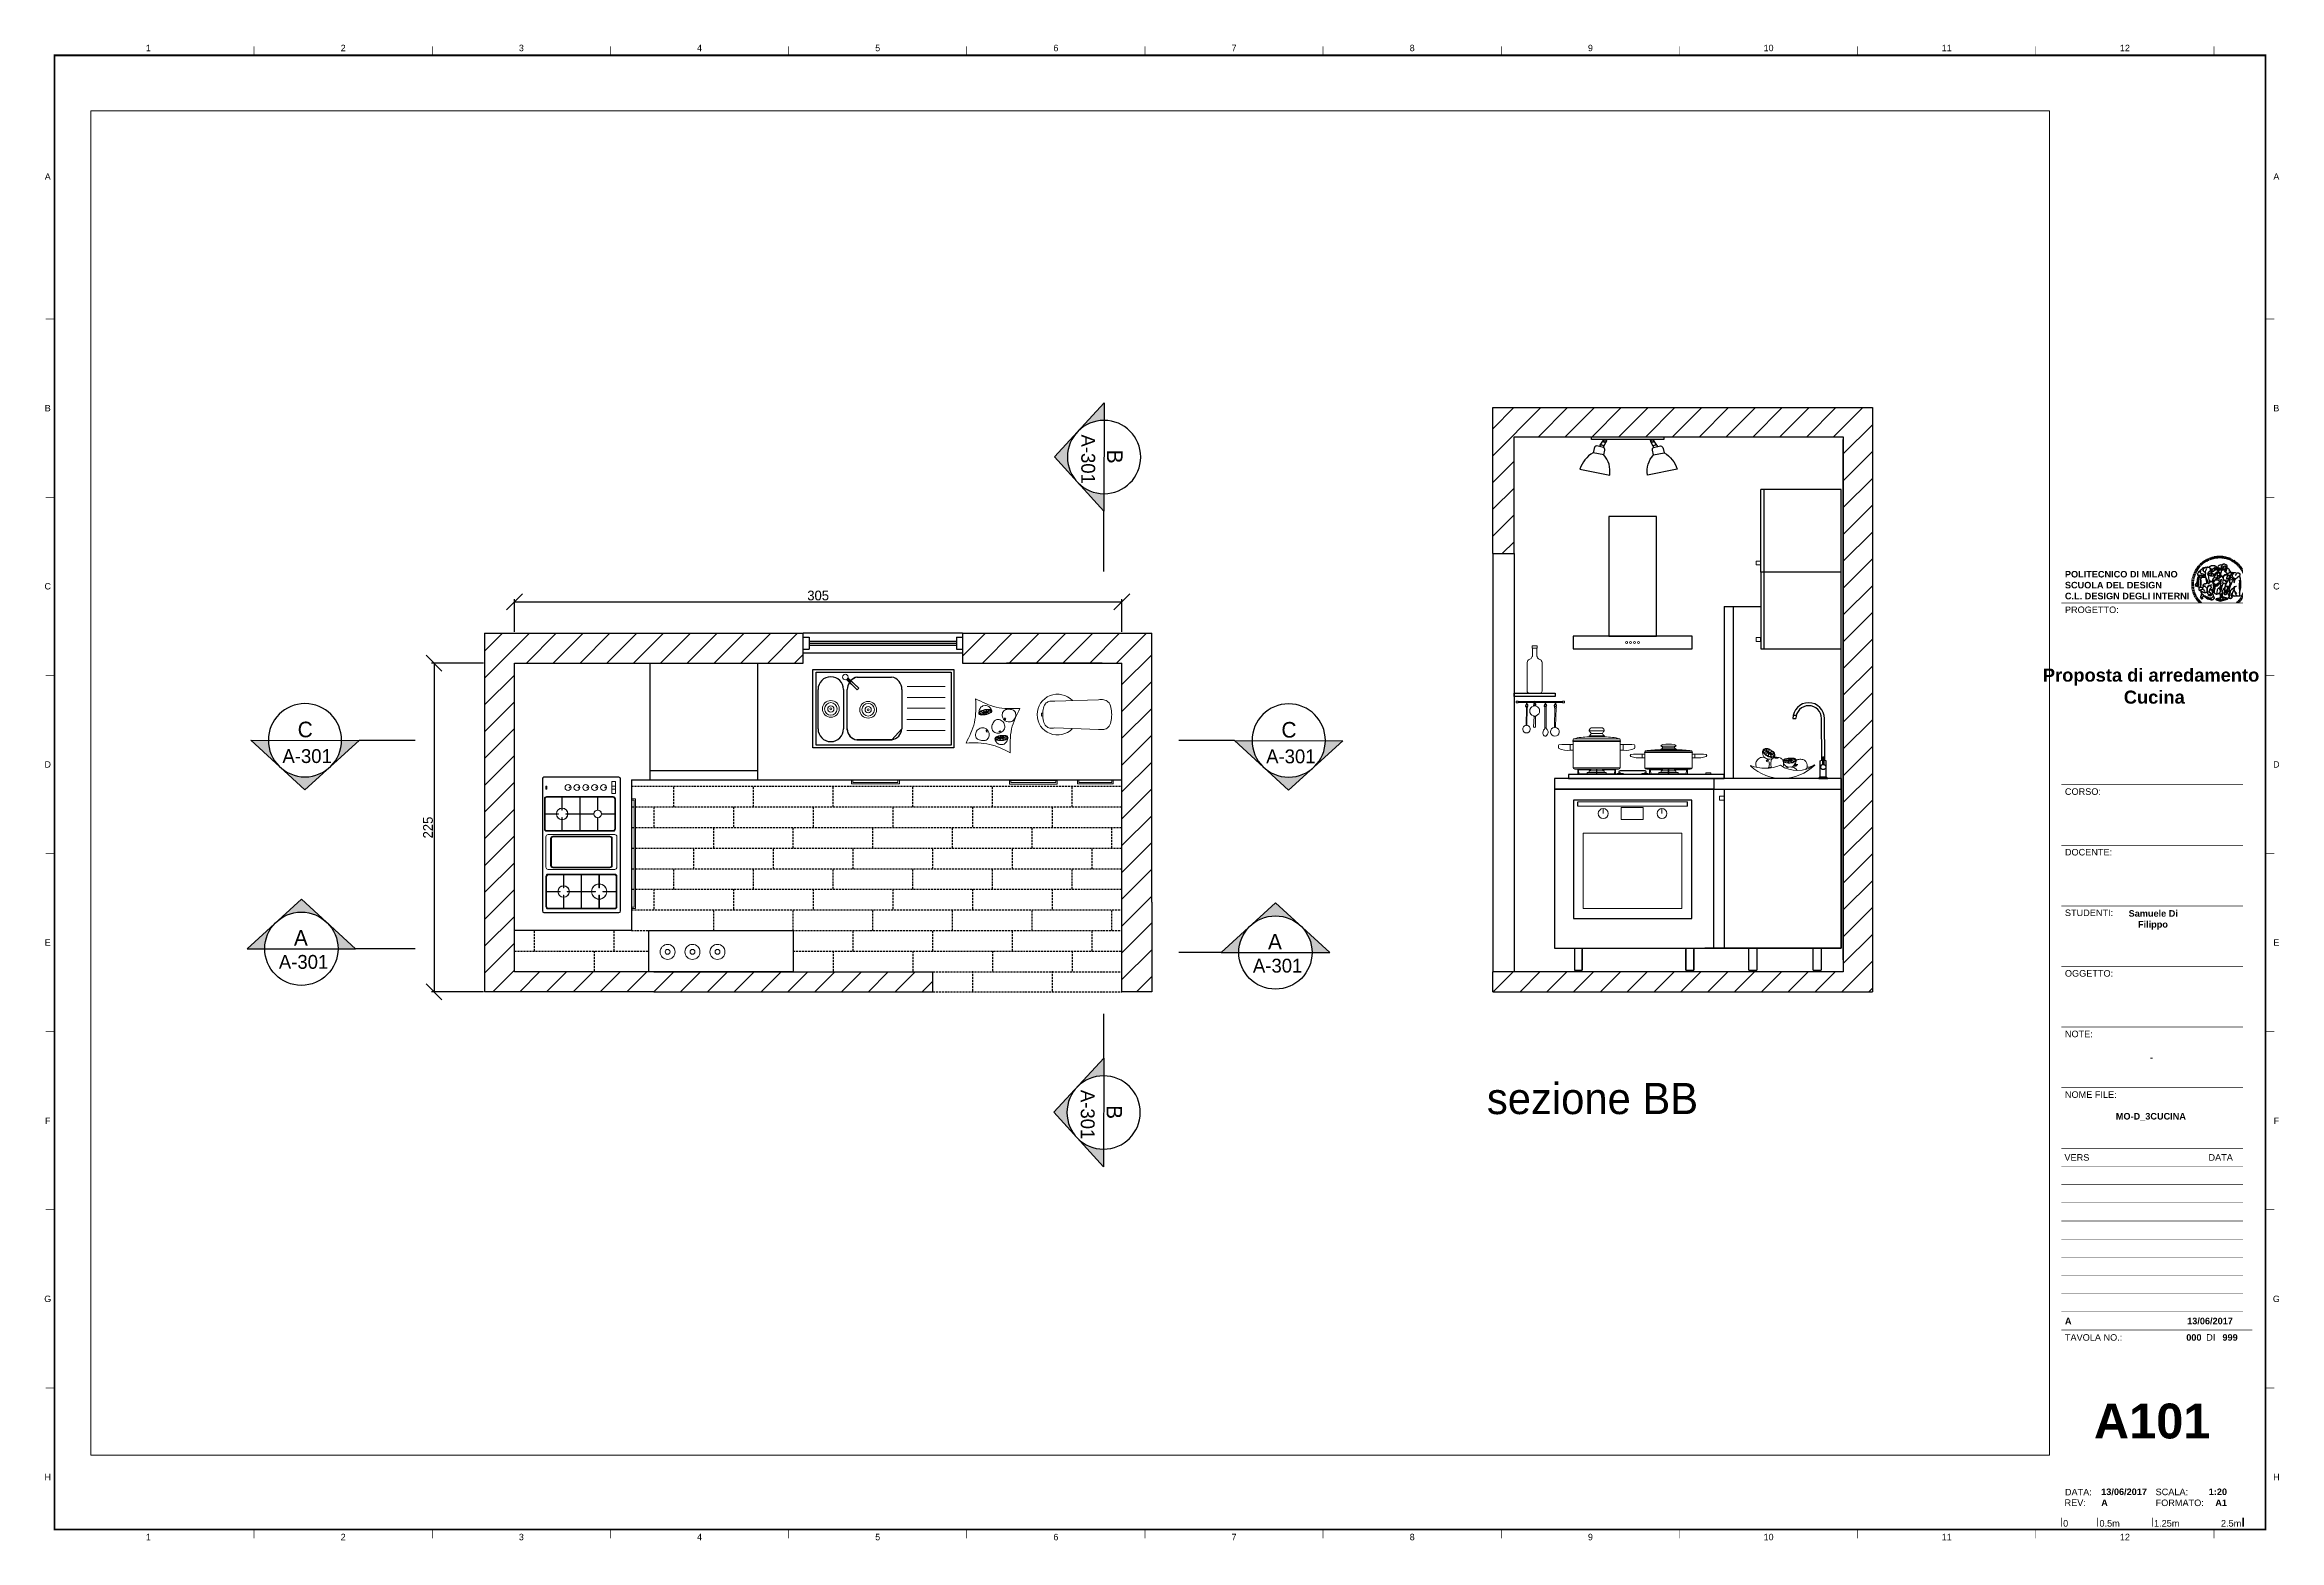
# Paper-space layout 'A000' of a CAD drawing. Header units: inches. Extents: x 13 to 574, y 4 to 380.
# The model-space entities are those that its viewports show. They can reach past a viewport. Long polylines and large blocks are cut down to what shows.
import ezdxf
from ezdxf.enums import TextEntityAlignment as Align

# ---------------------------------------------------------------- set-up
doc = ezdxf.new("R2010")
doc.units = ezdxf.units.IN
doc.header["$MEASUREMENT"] = 0
doc.set_wipeout_variables(frame=1)
doc.linetypes.add('HIDDEN', pattern=[0.375, 0.25, -0.125])
doc.layers.get('Defpoints').update_dxf_attribs({"color": 6})
for name, color, linetype in [('A-ANNO-DIMS', 1, 'Continuous'), ('A-ANNO-SYMB', 3, 'Continuous'), ('A-FLOR-LEVL', 7, 'Continuous'), ('A-FLOR-OVHD', 3, 'HIDDEN'), ('A-FURN', 5, 'Continuous'), ('A-GLAZ-FULL', 4, 'Continuous'), ('A-SECT-MCUT', 7, 'Continuous'), ('A-WALL-FULL-EXTR', 7, 'Continuous'), ('A-WALL-FULL-INTR', 7, 'Continuous'), ('G-ANNO-LOGO', 3, 'Continuous'), ('G-ANNO-TEXT', 3, 'Continuous'), ('G-ANNO-TTLB', 3, 'Continuous'), ('Kallax', 7, 'Continuous'), ('porta sez', 8, 'Continuous'), ('tratt', 2, 'Continuous')]:
    doc.layers.add(name, color=color, linetype=linetype)
doc.layers.add('accessori', color=9, linetype='Continuous', lineweight=13)
doc.styles.add('ARIAL', font='arial.ttf')
doc.styles.add('ARIAL-BOLD', font='arialbd.ttf')
doc.styles.add('E-ARIAL', font='arial.ttf')
doc.dimstyles.new('ISO-25', dxfattribs={"dimtxt": 8, "dimasz": 8, "dimexe": 1.25, "dimexo": 0.625, "dimtad": 1, "dimtxsty": 'Standard', "dimblk": 'OBLIQUE', "dimcen": 2.5, "dimadec": 0, "dimazin": 0, "dimtfac": 1, "dimtmove": 0, "dimatfit": 3, "dimfxl": 1, "dimarcsym": 0})

psp = doc.layouts.new('A000')

msp = doc.modelspace()

# ---------------------------------------------------------------- texts
at = {"layer": 'A-ANNO-SYMB'}
for s, height, rotation, p in [('A-301', 6.953, 270, (2240.631, 754.187)), ('B', 7.84, 269.836241, (2253.559, 746.537)), ('C', 7.84, 359.836241, (1847.137, 602.134)), ('C', 7.84, 359.836241, (2341.11, 601.979)), ('A-301', 6.953, 270, (2240.383, 425.036)), ('B', 7.84, 269.836241, (2253.311, 417.386))]:
    msp.add_text(s, height=height, rotation=rotation, dxfattribs=at).set_placement(p)
for s, height, p in [('A-301', 6.953, (1839.487, 589.206)), ('A-301', 6.953, (2333.46, 589.05)), ('A', 7.84, (1845.243, 497.459)), ('A', 7.84, (2334.372, 495.57)), ('A-301', 6.953, (1837.692, 485.857)), ('A-301', 6.953, (2326.82, 483.967)), ('sezione BB', 15.6795, (2444.305, 412.885))]:
    msp.add_text(s, height=height, dxfattribs=at).set_placement(p)

# ---------------------------------------------------------------- blocks, each defined once
blk = doc.blocks.new('A1_GRID_LAYOUT')
at = {"layer": 'G-ANNO-TTLB', "const_width": 0.5, "flags": 128}
blk.add_lwpolyline([(25, 584), (25, 170.3), (645.46, 170.3), (645.46, 584)], close=True, dxfattribs=at)
at = {"layer": 'G-ANNO-TTLB', "const_width": 0.18, "flags": 128}
for points in [[(81, 586.5), (81, 584)], [(131, 586.5), (131, 584)], [(181, 586.5), (181, 584)], [(231, 586.5), (231, 584)], [(281, 586.5), (281, 584)], [(331, 586.5), (331, 584)], [(381, 586.5), (381, 584)], [(431, 586.5), (431, 584)], [(481, 586.5), (481, 584)], [(531, 586.5), (531, 584)], [(581, 586.5), (581, 584)], [(631, 586.5), (631, 584)], [(25, 510), (22.5, 510)], [(647.96, 510), (645.46, 510)], [(25, 460), (22.5, 460)], [(647.96, 460), (645.46, 460)], [(25, 410), (22.5, 410)], [(647.96, 410), (645.46, 410)], [(25, 360), (22.5, 360)], [(647.96, 360), (645.46, 360)], [(25, 310), (22.5, 310)], [(647.96, 310), (645.46, 310)], [(25, 260), (22.5, 260)], [(647.96, 260), (645.46, 260)], [(25, 210), (22.5, 210)], [(647.96, 210), (645.46, 210)], [(81, 170.3), (81, 167.8)], [(131, 170.3), (131, 167.8)], [(181, 170.3), (181, 167.8)], [(231, 170.3), (231, 167.8)], [(281, 170.3), (281, 167.8)], [(331, 170.3), (331, 167.8)], [(381, 170.3), (381, 167.8)], [(431, 170.3), (431, 167.8)], [(481, 170.3), (481, 167.8)], [(531, 170.3), (531, 167.8)], [(581, 170.3), (581, 167.8)], [(631, 170.3), (631, 167.8)]]:
    blk.add_lwpolyline(points, dxfattribs=at)
at = {"layer": 'G-ANNO-TEXT', "style": 'ARIAL'}
for s, p in [('1', (51.35, 586.07)), ('2', (106, 586.07)), ('3', (156, 586.07)), ('4', (206, 586.07)), ('5', (256, 586.07)), ('6', (306, 586.07)), ('7', (356, 586.07)), ('8', (406, 586.07)), ('9', (456, 586.07)), ('10', (506, 586.07)), ('11', (556, 586.07)), ('12', (606, 586.07)), ('A', (23.09, 549.98)), ('A', (648.49, 549.98)), ('B', (23.09, 485)), ('B', (648.49, 485)), ('C', (23.09, 435)), ('C', (648.49, 435)), ('D', (23.09, 385)), ('D', (648.49, 385)), ('E', (23.09, 335)), ('E', (648.49, 335)), ('F', (23.09, 285)), ('F', (648.49, 285)), ('G', (23.09, 235)), ('G', (648.49, 235)), ('H', (23.09, 185)), ('H', (648.49, 185)), ('1', (51.35, 168.16)), ('2', (106, 168.16)), ('3', (156, 168.16)), ('4', (206, 168.16)), ('5', (256, 168.16)), ('6', (306, 168.16)), ('7', (356, 168.16)), ('8', (406, 168.16)), ('9', (456, 168.16)), ('10', (506, 168.16)), ('11', (556, 168.16)), ('12', (606, 168.16))]:
    blk.add_text(s, height=1.8, dxfattribs=at).set_placement(p, align=Align.MIDDLE_CENTER)
blk = doc.blocks.new('logoPolimi')
for p, q in [((-1.41, 1.91), (-1.28, 1.74)), ((-1.32, 1.97), (-1.2, 1.8)), ((-1.22, 2.03), (-1.11, 1.85)), ((-1.13, 2.09), (-1.03, 1.9)), ((-1.03, 2.14), (-0.94, 1.95)), ((-0.93, 2.18), (-0.84, 1.99)), ((-0.83, 2.22), (-0.75, 2.03)), ((-0.72, 2.26), (-0.66, 2.06)), ((-0.61, 2.29), (-0.56, 2.09)), ((-0.51, 2.32), (-0.46, 2.11)), ((-0.4, 2.34), (-0.36, 2.13)), ((-0.29, 2.35), (-0.26, 2.14)), ((-0.18, 2.36), (-0.16, 2.15)), ((-0.07, 2.37), (-0.06, 2.16)), ((0.04, 2.37), (0.04, 2.16)), ((0.15, 2.36), (0.14, 2.16)), ((0.26, 2.36), (0.24, 2.15)), ((0.37, 2.34), (0.34, 2.13)), ((0.48, 2.32), (0.44, 2.12)), ((0.59, 2.3), (0.54, 2.09)), ((0.69, 2.27), (0.63, 2.07)), ((0.8, 2.23), (0.73, 2.03)), ((0.9, 2.19), (0.82, 2)), ((1, 2.15), (0.91, 1.96)), ((1.1, 2.1), (1, 1.91)), ((1.2, 2.04), (1.09, 1.86)), ((1.29, 1.99), (1.18, 1.81)), ((1.38, 1.92), (1.26, 1.75)), ((-2.37, 0.12), (-2.16, 0.11)), ((-2.37, 0.01), (-2.16, 0.01)), ((-2.36, 0.23), (-2.15, 0.21)), ((-2.35, 0.34), (-2.14, 0.31)), ((-2.33, 0.45), (-2.12, 0.41)), ((-2.3, 0.55), (-2.1, 0.51)), ((-2.28, 0.66), (-2.07, 0.6)), ((-2.24, 0.77), (-2.04, 0.7)), ((-2.2, 0.87), (-2.01, 0.79)), ((-2.16, 0.97), (-1.97, 0.89)), ((-2.11, 1.07), (-1.93, 0.98)), ((-2.06, 1.17), (-1.88, 1.07)), ((-2.01, 1.26), (-1.83, 1.15)), ((-1.94, 1.36), (-1.77, 1.24)), ((-1.88, 1.45), (-1.71, 1.32)), ((-1.84, 0.03), (-1.82, 0.35)), ((-1.81, 1.53), (-1.65, 1.4)), ((-1.74, 1.61), (-1.58, 1.47)), ((-1.73, 0.59), (-1.73, 0.59)), ((-1.73, 0.59), (-1.73, 0.59)), ((-1.66, 1.69), (-1.51, 1.54)), ((-1.65, 0.57), (-1.65, 0.57)), ((-1.59, 1.12), (-1.59, 1.12)), ((-1.58, 1.77), (-1.44, 1.61)), ((-1.51, 0.55), (-1.51, 0.55)), ((-1.51, 0.55), (-1.51, 0.55)), ((-1.49, 1.84), (-1.36, 1.68)), ((-1.31, 0.79), (-1.21, 0.75)), ((-1.21, 0.75), (-1.31, 0.79)), ((-1.21, 0.75), (-1.31, 0.79)), ((-1.21, 0.75), (-1.21, 0.75)), ((-1.21, 0.75), (-1.21, 0.75)), ((-1.19, 0.76), (-1.19, 0.76)), ((-1.19, 0.76), (-1.19, 0.76)), ((-1.17, 0.99), (-1.18, 0.99)), ((-1.18, 0.99), (-1.17, 0.99)), ((-1.16, 0.57), (-1.16, 0.57)), ((-1.16, 0.57), (-1.16, 0.57)), ((-1.1, 0.01), (-0.99, 0.06)), ((-0.99, 0.06), (-1.1, 0.01)), ((-0.99, 0.06), (-1.1, 0.01)), ((-0.99, 0.06), (-0.99, 0.06)), ((-0.99, 0.06), (-0.99, 0.06)), ((-0.97, 0.79), (-0.98, 0.79)), ((-0.89, 0.84), (-0.97, 0.79)), ((-0.97, 0.79), (-0.89, 0.84)), ((-0.96, 1.41), (-0.96, 1.41)), ((-0.96, 1.41), (-0.96, 1.41)), ((-0.89, 0.84), (-0.82, 0.87)), ((-0.82, 0.87), (-0.89, 0.84)), ((-0.89, 0.84), (-0.82, 0.87)), ((-0.88, 0.83), (-0.89, 0.84)), ((-0.85, 1.39), (-0.85, 1.39)), ((-0.85, 1.39), (-0.85, 1.39)), ((-0.84, 0.14), (-0.84, 0.14)), ((-0.77, 1.08), (-0.78, 1.08)), ((-0.78, 1.08), (-0.77, 1.08)), ((-0.61, 1.12), (-0.77, 1.08)), ((-0.77, 1.08), (-0.61, 1.12)), ((-0.77, 1.08), (-0.61, 1.12)), ((-0.75, 1.3), (-0.76, 1.29)), ((-0.76, 1.29), (-0.75, 1.3)), ((-0.65, 0.99), (-0.7, 0.96)), ((-0.69, 0.18), (-0.68, 0.18)), ((-0.66, 0.93), (-0.66, 0.93)), ((-0.66, 0.93), (-0.64, 0.93)), ((-0.66, 0.93), (-0.66, 0.93)), ((-0.66, 0.93), (-0.66, 0.93)), ((-0.63, 1.01), (-0.63, 1.01)), ((-0.63, 1.01), (-0.62, 1.01)), ((-0.63, 0.66), (-0.63, 0.66)), ((-0.6, 1.12), (-0.61, 1.12)), ((-0.61, 1.12), (-0.6, 1.12)), ((-0.61, 1.12), (-0.6, 1.12)), ((-0.61, 0.86), (-0.57, 0.85)), ((-0.57, 0.85), (-0.61, 0.86)), ((-0.61, 0.86), (-0.57, 0.85)), ((-0.53, 1.08), (-0.6, 1.12)), ((-0.6, 1.12), (-0.6, 1.11)), ((-0.6, 1.12), (-0.53, 1.08)), ((-0.57, 0.8), (-0.59, 0.8)), ((-0.57, 0.85), (-0.53, 0.84)), ((-0.57, 0.85), (-0.57, 0.85)), ((-0.57, 0.85), (-0.57, 0.85)), ((-0.57, 0.85), (-0.53, 0.84)), ((-0.56, 0.29), (-0.49, 0.48)), ((-0.56, 0.14), (-0.56, 0.29)), ((-0.5, 0.11), (-0.56, 0.14)), ((-0.53, 0.84), (-0.51, 0.84)), ((-0.53, 0.84), (-0.51, 0.84)), ((-0.53, 0.84), (-0.53, 0.84)), ((-0.51, 0.11), (-0.51, 0.11)), ((-0.51, 0.11), (-0.51, 0.11)), ((-0.34, 0.33), (-0.5, 0.11)), ((-0.49, 0.48), (-0.41, 0.55)), ((-0.42, 0.8), (-0.47, 0.79)), ((-0.42, 0.8), (-0.47, 0.79)), ((-0.47, 0.79), (-0.45, 0.76)), ((-0.47, 0.79), (-0.45, 0.76)), ((-0.45, 1.14), (-0.42, 1.11)), ((-0.42, 1.26), (-0.36, 1.22)), ((-0.41, 0.55), (-0.34, 0.49)), ((-0.4, 1.37), (-0.38, 1.38)), ((-0.39, 1.37), (-0.4, 1.37)), ((-0.35, 1.33), (-0.4, 1.37)), ((-0.39, 1.24), (-0.4, 1.23)), ((-0.38, 1.14), (-0.38, 1.14)), ((-0.34, 0.49), (-0.09, 0.48)), ((-0.16, 0.32), (-0.34, 0.33)), ((-0.14, 0.32), (-0.31, 0.34)), ((-0.28, 1.3), (-0.29, 1.3)), ((-0.28, 1.3), (-0.28, 1.3)), ((-0.16, 1.24), (-0.16, 1.25)), ((-0.16, 1.25), (-0.16, 1.25)), ((-0.16, 0.49), (-0.14, 0.64)), ((-0.06, 0.27), (-0.16, 0.32)), ((-0.1, 0.88), (-0.09, 0.87)), ((-0.08, 1.37), (-0.08, 1.38)), ((-0.08, 1.23), (-0.05, 1.21)), ((-0.05, 1.21), (-0.08, 1.23)), ((-0.08, 1.23), (-0.05, 1.21)), ((-0.03, 0.26), (-0.06, 0.27)), ((-0.05, 1.21), (-0.04, 1.21)), ((-0.04, 1.21), (-0.05, 1.21)), ((-0.04, 1.21), (-0.04, 1.21)), ((-0.04, 1.21), (-0.04, 1.21)), ((-0.04, 0.48), (-0.03, 0.26)), ((0.03, 1.15), (0.03, 1.15)), ((0.03, 0.66), (0.03, 0.67)), ((0.07, 0.58), (0.07, 0.57)), ((0.1, 1.18), (0.1, 1.18)), ((0.1, 0.84), (0.1, 0.84)), ((0.13, 1.32), (0.17, 1.19)), ((0.14, 0.71), (0.34, 0.65)), ((0.31, 0.56), (0.17, 0.63)), ((0.27, 1.61), (0.27, 1.61)), ((0.27, 1.61), (0.27, 1.61)), ((0.27, 1.61), (0.27, 1.61)), ((0.29, 1.29), (0.29, 1.29)), ((0.29, 1.29), (0.29, 1.29)), ((0.29, 1.29), (0.29, 1.29)), ((0.29, 1.29), (0.29, 1.29)), ((0.33, 0.49), (0.34, 0.49)), ((0.33, 0.03), (0.35, 0.03)), ((0.33, 0.03), (0.35, 0.03)), ((0.34, 0.65), (0.34, 0.64)), ((0.35, 0.03), (0.57, 0.06)), ((0.35, 0.03), (0.57, 0.06)), ((0.35, 0.03), (0.35, 0.03)), ((0.35, 0.03), (0.35, 0.03)), ((0.38, 1.36), (0.37, 1.35)), ((0.38, 0.34), (0.37, 0.34)), ((0.38, 0.34), (0.38, 0.34)), ((0.43, 0.67), (0.39, 0.64)), ((0.49, 1.05), (0.51, 1.13)), ((0.51, 1.13), (0.49, 1.05)), ((0.49, 1.05), (0.51, 1.13)), ((0.51, 1.31), (0.5, 1.29)), ((0.51, 1.13), (0.52, 1.23)), ((0.52, 1.23), (0.51, 1.23)), ((0.51, 1.23), (0.52, 1.23)), ((0.52, 1.23), (0.51, 1.13)), ((0.51, 1.13), (0.52, 1.23)), ((0.52, 1.24), (0.6, 1.37)), ((0.52, 1.23), (0.6, 1.36)), ((0.6, 1.36), (0.52, 1.23)), ((0.52, 1.23), (0.52, 1.23)), ((0.52, 1.23), (0.52, 1.24)), ((0.52, 1.23), (0.52, 1.23)), ((0.55, 1.07), (0.53, 1.06)), ((0.53, 1.04), (0.53, 1.06)), ((0.53, 1.05), (0.53, 1.04)), ((0.54, 0.3), (0.63, 0.32)), ((0.54, -0.08), (0.61, 0.06)), ((0.61, 0.06), (0.54, -0.08)), ((0.54, -0.08), (0.61, 0.06)), ((0.56, 0.19), (0.59, 0.21)), ((0.57, 1.07), (0.57, 1.07)), ((0.57, 1.07), (0.57, 1.07)), ((0.57, 1.07), (0.57, 1.07)), ((0.57, 1.07), (0.57, 1.07)), ((0.57, 1.07), (0.57, 1.07)), ((0.57, 1.07), (0.57, 1.07)), ((0.57, 1.07), (0.57, 1.07)), ((0.58, 0.3), (0.59, 0.29)), ((0.59, 0.78), (0.59, 0.79)), ((0.59, 0.79), (0.59, 0.79)), ((0.59, 0.79), (0.59, 0.79)), ((0.59, 0.79), (0.59, 0.78)), ((0.61, 0.06), (0.6, 0.07)), ((0.6, 0.07), (0.61, 0.06)), ((0.61, 0.06), (0.61, 0.07)), ((0.62, 0.21), (0.65, 0.22)), ((0.64, 1.37), (0.65, 1.37)), ((0.69, 0.86), (0.68, 0.86)), ((0.68, 0.86), (0.69, 0.86)), ((0.68, 0.76), (0.68, 0.76)), ((0.76, 0.26), (0.76, 0.26)), ((0.82, 0.35), (0.84, 0.36)), ((0.82, 0.35), (0.82, 0.35)), ((0.84, 0.36), (0.84, 0.37)), ((0.85, 0.34), (1.05, 0.35)), ((0.93, 1.05), (0.93, 1.05)), ((0.93, 1.05), (0.93, 1.05)), ((0.93, 1.05), (0.93, 1.04)), ((0.93, 1.05), (0.93, 1.05)), ((0.97, 0.66), (0.96, 0.66)), ((1.01, 0.97), (0.98, 0.96)), ((1.17, 0.96), (1.17, 0.95)), ((1.17, 0.95), (1.17, 0.95)), ((1.34, 0.37), (1.26, 0.04)), ((1.27, 0.37), (1.27, 0.38)), ((1.28, 0.95), (1.28, 0.95)), ((1.47, 1.86), (1.34, 1.69)), ((1.37, 0.73), (1.46, 0.81)), ((1.41, 0.4), (1.41, 0.41)), ((1.56, 1.79), (1.42, 1.63)), ((1.64, 1.71), (1.49, 1.56)), ((1.49, 0.9), (1.57, 0.92)), ((1.72, 1.63), (1.56, 1.49)), ((1.67, 0.6), (1.57, 0.53)), ((1.79, 1.55), (1.63, 1.41)), ((1.86, 1.47), (1.7, 1.34)), ((1.93, 1.38), (1.76, 1.26)), ((1.99, 1.29), (1.81, 1.17)), ((2.05, 1.19), (1.87, 1.09)), ((2.1, 1.1), (1.92, 1)), ((2.15, 1), (1.96, 0.91)), ((2.19, 0.9), (2, 0.82)), ((2.23, 0.79), (2.04, 0.72)), ((2.27, 0.69), (2.07, 0.63)), ((2.3, 0.58), (2.09, 0.53)), ((2.32, 0.47), (2.12, 0.43)), ((2.34, 0.37), (2.13, 0.33)), ((2.36, 0.26), (2.15, 0.23)), ((2.37, 0.15), (2.16, 0.13)), ((2.37, 0.04), (2.16, 0.03)), ((-2.37, -0.1), (-2.16, -0.09)), ((-2.36, -0.21), (-2.15, -0.19)), ((-2.35, -0.32), (-2.14, -0.29)), ((-2.33, -0.43), (-2.12, -0.39)), ((-2.31, -0.54), (-2.1, -0.49)), ((-2.28, -0.65), (-2.08, -0.59)), ((-2.25, -0.75), (-2.05, -0.69)), ((-2.21, -0.86), (-2.02, -0.78)), ((-2.17, -0.96), (-1.98, -0.87)), ((-2.12, -1.06), (-1.93, -0.96)), ((-2.07, -1.16), (-1.89, -1.05)), ((-2.04, -0.15), (-1.97, -0.2)), ((-2.01, -1.25), (-1.84, -1.14)), ((-1.95, -1.34), (-1.78, -1.22)), ((-1.89, -1.43), (-1.72, -1.31)), ((-1.82, -1.52), (-1.66, -1.38)), ((-1.75, -1.6), (-1.59, -1.46)), ((-1.67, -1.68), (-1.52, -1.53)), ((-1.58, -0.12), (-1.6, -0.18)), ((-1.6, -0.18), (-1.58, -0.28)), ((-1.57, -0.54), (-1.59, -0.54)), ((-1.59, -0.54), (-1.59, -0.54)), ((-1.59, -1.76), (-1.45, -1.6)), ((-1.56, -0.32), (-1.56, -0.31)), ((-1.56, -0.31), (-1.56, -0.31)), ((-1.53, -0.65), (-1.53, -0.65)), ((-1.53, -0.65), (-1.53, -0.65)), ((-1.51, -1.83), (-1.37, -1.67)), ((-1.48, -0.86), (-1.48, -0.85)), ((-1.42, -0.37), (-1.42, -0.37)), ((-1.42, -1.9), (-1.29, -1.73)), ((-1.38, -0.46), (-1.38, -0.46)), ((-1.33, -1.96), (-1.21, -1.79)), ((-1.31, -0.24), (-1.31, -0.23)), ((-1.31, -0.23), (-1.31, -0.24)), ((-1.24, -2.02), (-1.13, -1.84)), ((-1.23, -0.19), (-1.23, -0.19)), ((-1.23, -0.19), (-1.23, -0.19)), ((-1.23, -0.19), (-1.23, -0.19)), ((-1.23, -0.19), (-1.23, -0.19)), ((-1.14, -2.08), (-1.04, -1.89)), ((-1.01, -0.39), (-1.02, -0.39)), ((-1.02, -0.39), (-1.01, -0.39)), ((-1.02, -0.7), (-1.02, -0.7)), ((-1.02, -0.7), (-1.02, -0.7)), ((-1.02, -0.7), (-1.02, -0.7)), ((-0.79, -0.51), (-0.83, -0.58)), ((-0.83, -0.58), (-0.79, -0.51)), ((-0.83, -0.58), (-0.79, -0.51)), ((-0.78, -1.05), (-0.83, -0.94)), ((-0.83, -0.94), (-0.78, -1.05)), ((-0.83, -0.94), (-0.83, -0.94)), ((-0.83, -0.94), (-0.78, -1.05)), ((-0.82, -1.23), (-0.82, -1.23)), ((-0.82, -1.23), (-0.77, -1.23)), ((-0.77, -1.23), (-0.82, -1.23)), ((-0.82, -1.23), (-0.82, -1.23)), ((-0.77, -1.23), (-0.82, -1.23)), ((-0.75, -0.96), (-0.8, -0.89)), ((-0.8, -0.89), (-0.79, -0.92)), ((-0.79, -0.92), (-0.8, -0.89)), ((-0.8, -0.89), (-0.75, -0.96)), ((-0.79, -0.92), (-0.8, -0.89)), ((-0.8, -0.89), (-0.8, -0.89)), ((-0.8, -0.89), (-0.75, -0.96)), ((-0.79, -0.92), (-0.78, -0.95)), ((-0.78, -0.95), (-0.79, -0.92)), ((-0.78, -0.95), (-0.79, -0.92)), ((-0.77, -0.49), (-0.78, -0.48)), ((-0.78, -0.48), (-0.77, -0.49)), ((-0.78, -0.95), (-0.76, -1)), ((-0.76, -1), (-0.78, -0.95)), ((-0.76, -1), (-0.78, -0.95)), ((-0.71, -0.89), (-0.75, -0.87)), ((-0.75, -0.87), (-0.71, -0.89)), ((-0.75, -0.87), (-0.71, -0.89)), ((-0.72, -1.01), (-0.75, -0.96)), ((-0.75, -0.96), (-0.72, -1.01)), ((-0.75, -0.96), (-0.72, -1.01)), ((-0.64, -0.93), (-0.71, -0.89)), ((-0.71, -0.89), (-0.64, -0.93)), ((-0.71, -0.89), (-0.64, -0.93)), ((-0.66, -0.53), (-0.66, -0.53)), ((-0.66, -0.53), (-0.66, -0.53)), ((-0.66, -0.53), (-0.66, -0.53)), ((-0.39, -0.81), (-0.51, -0.69)), ((-0.51, -1.04), (-0.5, -1.04)), ((-0.48, -0.42), (-0.48, -0.42)), ((-0.48, -0.42), (-0.48, -0.42)), ((-0.48, -0.42), (-0.48, -0.42)), ((-0.41, -0.51), (-0.41, -0.51)), ((-0.38, -0.05), (-0.39, -0.12)), ((-0.39, -0.12), (-0.37, -0.1)), ((-0.35, -0.14), (-0.37, -0.08)), ((-0.37, -0.09), (-0.37, -0.09)), ((-0.33, -0.12), (-0.35, -0.14)), ((-0.32, -0.14), (-0.35, -0.14)), ((-0.35, -0.18), (-0.34, -0.22)), ((-0.34, -0.08), (-0.29, -0.16)), ((-0.34, -0.22), (-0.34, -0.22)), ((-0.27, -0.17), (-0.32, -0.14)), ((-0.25, -0.91), (-0.26, -0.9)), ((-0.26, -1.29), (0.1, -1.2)), ((0.1, -1.2), (-0.26, -1.29)), ((0.08, -1.4), (-0.26, -1.29)), ((-0.26, -1.29), (0.08, -1.4)), ((-0.26, -1.38), (-0.26, -1.29)), ((-0.26, -1.29), (-0.26, -1.29)), ((-0.26, -1.29), (-0.26, -1.38)), ((-0.26, -1.29), (0.08, -1.4)), ((-0.26, -1.29), (-0.26, -1.29)), ((0.08, -1.49), (-0.26, -1.38)), ((-0.26, -1.38), (0.09, -1.49)), ((-0.14, -0.15), (-0.16, -0.13)), ((-0.11, -0.04), (-0.12, -0.05)), ((-0.04, -0.41), (-0.01, -0.44)), ((-0.01, -0.44), (-0.04, -0.41)), ((-0.04, -0.41), (-0.01, -0.44)), ((0.07, -0.84), (0.07, -0.84)), ((0.07, -0.84), (0.07, -0.84)), ((0.1, -1.2), (0.08, -1.32)), ((0.08, -1.32), (0.13, -1.2)), ((0.08, -1.4), (0.72, -1.22)), ((0.72, -1.22), (0.08, -1.4)), ((0.08, -1.4), (0.72, -1.22)), ((0.72, -1.31), (0.08, -1.49)), ((0.08, -1.44), (0.08, -1.4)), ((0.08, -1.4), (0.08, -1.44)), ((0.08, -1.4), (0.08, -1.49)), ((0.08, -1.49), (0.08, -1.44)), ((0.08, -1.44), (0.08, -1.44)), ((0.08, -1.44), (0.08, -1.45)), ((0.08, -1.45), (0.08, -1.46)), ((0.08, -1.46), (0.08, -1.49)), ((0.1, -1.01), (0.09, -0.86)), ((0.1, -1.01), (0.09, -0.86)), ((0.09, -1.49), (0.72, -1.31)), ((0.1, -1.2), (0.12, -1.04)), ((0.12, -1.04), (0.1, -1.2)), ((0.13, -1.2), (0.1, -1.2)), ((0.1, -1.2), (0.13, -1.2)), ((0.13, -1.2), (0.1, -1.2)), ((0.1, -1.2), (0.1, -1.2)), ((0.11, -0.44), (0.11, -0.44)), ((0.11, -0.44), (0.11, -0.44)), ((0.12, -0.21), (0.12, -0.21)), ((0.12, -0.21), (0.12, -0.21)), ((0.12, -0.21), (0.12, -0.21)), ((0.12, -0.21), (0.12, -0.21)), ((0.12, -0.21), (0.12, -0.21)), ((0.12, -0.21), (0.12, -0.21)), ((0.12, -0.21), (0.12, -0.21)), ((0.12, -0.21), (0.12, -0.21)), ((0.12, -0.21), (0.12, -0.21)), ((0.12, -0.21), (0.12, -0.21)), ((0.12, -0.21), (0.12, -0.21)), ((0.12, -0.21), (0.12, -0.21)), ((0.12, -0.21), (0.12, -0.21)), ((0.12, -0.56), (0.14, -0.53)), ((0.14, -0.53), (0.12, -0.56)), ((0.12, -0.56), (0.14, -0.53)), ((0.12, -1.04), (0.12, -1.04)), ((0.12, -1.04), (0.12, -1.04)), ((0.12, -1.04), (0.12, -1.04)), ((0.21, -0.99), (0.13, -1.2)), ((0.13, -1.2), (0.21, -0.99)), ((0.36, -1.14), (0.13, -1.2)), ((0.13, -1.2), (0.26, -1.17)), ((0.14, -0.53), (0.16, -0.49)), ((0.16, -0.49), (0.14, -0.53)), ((0.14, -0.53), (0.16, -0.49)), ((0.16, -0.49), (0.16, -0.49)), ((0.16, -0.49), (0.16, -0.49)), ((0.28, -1.19), (0.21, -0.99)), ((0.21, -0.99), (0.31, -1.27)), ((0.24, -0.17), (0.24, -0.16)), ((0.24, -0.16), (0.24, -0.17)), ((0.25, -0.84), (0.25, -0.88)), ((0.25, -0.88), (0.25, -0.84)), ((0.25, -0.88), (0.25, -0.84)), ((0.25, -0.88), (0.29, -1.17)), ((0.26, -0.88), (0.25, -0.88)), ((0.31, -1.27), (0.25, -0.88)), ((0.26, -1.17), (0.28, -1.16)), ((0.28, -1.16), (0.36, -1.14)), ((0.29, -1.17), (0.28, -1.19)), ((0.36, -1.14), (0.72, -1.22)), ((0.72, -1.22), (0.36, -1.14)), ((0.49, -0.31), (0.49, -0.31)), ((0.49, -0.31), (0.49, -0.31)), ((0.5, -0.27), (0.5, -0.27)), ((0.51, -0.27), (0.51, -0.27)), ((0.72, -0.81), (0.75, -0.89)), ((0.72, -1.22), (0.72, -1.31)), ((0.72, -1.31), (0.72, -1.22)), ((0.74, -0.23), (0.74, -0.23)), ((0.74, -0.23), (0.75, -0.24)), ((0.75, -0.23), (0.75, -0.23)), ((0.86, -0.25), (0.82, -0.34)), ((0.87, -0.22), (0.86, -0.23)), ((0.87, -0.22), (0.86, -0.25)), ((0.96, -0.58), (0.96, -0.57)), ((1.05, -1.05), (1.04, -1.05)), ((1.19, -2.05), (1.08, -1.87)), ((1.28, -2), (1.17, -1.82)), ((1.37, -1.93), (1.25, -1.76)), ((1.31, -0.27), (1.3, -0.26)), ((1.3, -0.26), (1.3, -0.26)), ((1.3, -0.26), (1.3, -0.26)), ((1.3, -0.26), (1.31, -0.27)), ((1.3, -0.26), (1.3, -0.26)), ((1.46, -1.87), (1.33, -1.7)), ((1.54, -1.8), (1.41, -1.64)), ((1.63, -1.72), (1.48, -1.57)), ((1.71, -1.65), (1.55, -1.5)), ((1.78, -1.57), (1.62, -1.43)), ((1.85, -1.48), (1.69, -1.35)), ((1.92, -1.39), (1.75, -1.27)), ((1.98, -1.3), (1.81, -1.19)), ((2.04, -1.21), (1.86, -1.1)), ((2.09, -1.11), (1.91, -1.01)), ((2.14, -1.01), (1.95, -0.92)), ((2.19, -0.91), (1.99, -0.83)), ((2.23, -0.81), (2.03, -0.74)), ((2.26, -0.7), (2.06, -0.64)), ((2.29, -0.6), (2.09, -0.55)), ((2.32, -0.49), (2.11, -0.45)), ((2.34, -0.38), (2.13, -0.35)), ((2.35, -0.27), (2.15, -0.25)), ((2.37, -0.08), (2.16, -0.07)), ((2.36, -0.16), (2.16, -0.15)), ((-1.04, -2.13), (-0.95, -1.94)), ((-0.94, -2.18), (-0.86, -1.98)), ((-0.84, -2.22), (-0.77, -2.02)), ((-0.74, -2.25), (-0.67, -2.05)), ((-0.63, -2.29), (-0.57, -2.08)), ((-0.52, -2.31), (-0.48, -2.11)), ((-0.42, -2.33), (-0.38, -2.13)), ((-0.31, -2.35), (-0.28, -2.14)), ((-0.2, -2.36), (-0.18, -2.15)), ((-0.09, -2.37), (-0.08, -2.16)), ((0.03, -2.37), (0.02, -2.16)), ((0.14, -2.37), (0.12, -2.16)), ((0.25, -2.36), (0.22, -2.15)), ((0.35, -2.34), (0.32, -2.14)), ((0.46, -2.32), (0.42, -2.12)), ((0.57, -2.3), (0.52, -2.1)), ((0.68, -2.27), (0.62, -2.07)), ((0.78, -2.24), (0.71, -2.04)), ((0.89, -2.2), (0.81, -2)), ((0.99, -2.15), (0.9, -1.96)), ((1.09, -2.11), (0.99, -1.92))]:
    blk.add_line(p, q)
for points in [[(-1.9, 0.12), (-1.94, 0.02), (-2.05, -0.09), (-2.05, -0.09)], [(-1.86, 0.38), (-1.86, 0.38), (-1.87, 0.19), (-1.9, 0.12)], [(-1.76, 0.6), (-1.76, 0.6), (-1.84, 0.57), (-1.86, 0.38)], [(-1.86, -0.04), (-1.84, 0.02), (-1.84, 0.03), (-1.84, 0.03)], [(-1.82, 0.78), (-1.83, 0.8), (-1.85, 0.86), (-1.83, 0.88)], [(-1.82, 0.78), (-1.83, 0.8), (-1.85, 0.86), (-1.83, 0.88)], [(-1.83, 0.88), (-1.81, 0.9), (-1.76, 0.96), (-1.76, 0.96)], [(-1.83, 0.88), (-1.81, 0.9), (-1.76, 0.96), (-1.76, 0.96)], [(-1.76, 0.6), (-1.83, 0.7), (-1.78, 0.74), (-1.78, 0.74)], [(-1.78, 0.74), (-1.79, 0.74), (-1.83, 0.7), (-1.76, 0.6)], [(-1.78, 0.74), (-1.8, 0.76), (-1.81, 0.78), (-1.82, 0.78)], [(-1.78, 0.74), (-1.8, 0.76), (-1.81, 0.78), (-1.82, 0.78)], [(-1.82, 0.35), (-1.81, 0.5), (-1.73, 0.59), (-1.73, 0.59)], [(-1.82, -0.19), (-1.73, -0.07), (-1.75, 0.14), (-1.75, 0.3)], [(-1.75, 0.33), (-1.75, 0.17), (-1.73, -0.05), (-1.8, -0.17)], [(-1.78, 0.74), (-1.75, 0.72), (-1.72, 0.69), (-1.68, 0.7)], [(-1.68, 0.7), (-1.72, 0.69), (-1.75, 0.72), (-1.78, 0.74)], [(-1.68, 0.7), (-1.72, 0.69), (-1.75, 0.72), (-1.78, 0.74)], [(-1.78, 0.74), (-1.78, 0.74), (-1.78, 0.74), (-1.78, 0.74)], [(-1.76, 0.96), (-1.68, 1.1), (-1.59, 1.12), (-1.59, 1.12)], [(-1.76, 0.96), (-1.68, 1.1), (-1.6, 1.12), (-1.6, 1.12)], [(-1.73, 0.59), (-1.74, 0.59), (-1.75, 0.6), (-1.76, 0.6)], [(-1.73, 0.59), (-1.74, 0.59), (-1.75, 0.6), (-1.76, 0.6)], [(-1.75, 0.3), (-1.76, 0.47), (-1.65, 0.57), (-1.65, 0.57)], [(-1.65, 0.57), (-1.65, 0.57), (-1.76, 0.5), (-1.75, 0.33)], [(-1.65, 0.57), (-1.68, 0.58), (-1.7, 0.58), (-1.73, 0.59)], [(-1.65, 0.57), (-1.68, 0.58), (-1.7, 0.58), (-1.73, 0.59)], [(-1.5, 0.71), (-1.53, 0.74), (-1.61, 0.71), (-1.68, 0.7)], [(-1.68, 0.7), (-1.61, 0.71), (-1.53, 0.73), (-1.5, 0.71)], [(-1.5, 0.71), (-1.53, 0.73), (-1.61, 0.71), (-1.68, 0.7)], [(-1.51, 0.55), (-1.56, 0.56), (-1.61, 0.56), (-1.65, 0.57)], [(-1.65, 0.57), (-1.61, 0.56), (-1.56, 0.56), (-1.51, 0.55)], [(-1.51, 0.55), (-1.56, 0.56), (-1.61, 0.56), (-1.65, 0.57)], [(-1.59, 1.12), (-1.6, 1.06), (-1.61, 0.99), (-1.61, 0.97)], [(-1.61, 0.97), (-1.61, 0.99), (-1.6, 1.06), (-1.59, 1.12)], [(-1.61, 0.97), (-1.61, 0.99), (-1.6, 1.06), (-1.59, 1.12)], [(-1.61, 0.97), (-1.61, 0.95), (-1.56, 0.88), (-1.54, 0.87)], [(-1.54, 0.87), (-1.56, 0.88), (-1.61, 0.95), (-1.61, 0.97)], [(-1.54, 0.87), (-1.56, 0.88), (-1.61, 0.96), (-1.61, 0.97)], [(-1.59, 1.12), (-1.59, 1.13), (-1.59, 1.15), (-1.58, 1.16)], [(-1.59, 1.12), (-1.59, 1.13), (-1.59, 1.15), (-1.58, 1.16)], [(-1.58, 1.16), (-1.57, 1.21), (-1.52, 1.23), (-1.49, 1.25)], [(-1.58, 1.16), (-1.57, 1.21), (-1.52, 1.23), (-1.49, 1.25)], [(-1.58, 0.36), (-1.58, 0.48), (-1.51, 0.55), (-1.51, 0.55)], [(-1.51, 0.55), (-1.51, 0.55), (-1.58, 0.48), (-1.58, 0.36)], [(-1.51, 0.55), (-1.51, 0.55), (-1.58, 0.48), (-1.58, 0.36)], [(-1.55, 0.04), (-1.55, 0.08), (-1.58, 0.25), (-1.58, 0.36)], [(-1.58, 0.36), (-1.58, 0.25), (-1.55, 0.08), (-1.55, 0.04)], [(-1.58, 0.36), (-1.58, 0.25), (-1.55, 0.08), (-1.55, 0.04)], [(-1.58, -0.12), (-1.57, -0.06), (-1.55, 0.02), (-1.55, 0.04)], [(-1.55, 0.04), (-1.55, 0.02), (-1.57, -0.06), (-1.58, -0.12)], [(-1.55, 0.04), (-1.55, 0.02), (-1.56, -0.04), (-1.57, -0.1)], [(-1.54, 0.87), (-1.52, 0.85), (-1.47, 0.83), (-1.44, 0.83)], [(-1.44, 0.83), (-1.47, 0.83), (-1.52, 0.85), (-1.54, 0.87)], [(-1.45, 0.83), (-1.47, 0.83), (-1.52, 0.85), (-1.54, 0.87)], [(-1.51, 0.55), (-1.33, 0.54), (-1.16, 0.57), (-1.16, 0.57)], [(-1.16, 0.57), (-1.16, 0.57), (-1.33, 0.54), (-1.51, 0.55)], [(-1.16, 0.57), (-1.16, 0.57), (-1.33, 0.54), (-1.51, 0.55)], [(-1.5, 0.71), (-1.46, 0.68), (-1.4, 0.62), (-1.33, 0.66)], [(-1.33, 0.66), (-1.4, 0.62), (-1.46, 0.68), (-1.5, 0.71)], [(-1.33, 0.66), (-1.4, 0.62), (-1.46, 0.68), (-1.5, 0.71)], [(-1.49, 1.25), (-1.46, 1.26), (-1.42, 1.33), (-1.39, 1.36)], [(-1.49, 1.25), (-1.46, 1.27), (-1.43, 1.34), (-1.39, 1.36)], [(-1.31, 0.79), (-1.33, 0.79), (-1.42, 0.83), (-1.45, 0.83)], [(-1.44, 0.83), (-1.42, 0.83), (-1.33, 0.79), (-1.31, 0.79)], [(-1.31, 0.79), (-1.33, 0.79), (-1.42, 0.83), (-1.44, 0.83)], [(-1.35, 1.1), (-1.4, 1.17), (-1.36, 1.23), (-1.29, 1.31)], [(-1.29, 1.31), (-1.36, 1.23), (-1.4, 1.17), (-1.35, 1.1)], [(-1.35, 1.1), (-1.4, 1.17), (-1.36, 1.23), (-1.29, 1.31)], [(-1.39, 1.36), (-1.35, 1.38), (-1.26, 1.4), (-1.19, 1.41)], [(-1.39, 1.36), (-1.35, 1.38), (-1.26, 1.4), (-1.19, 1.41)], [(-1.18, 0.99), (-1.24, 0.97), (-1.3, 1.03), (-1.35, 1.1)], [(-1.35, 1.1), (-1.3, 1.03), (-1.24, 0.97), (-1.18, 0.99)], [(-1.18, 1), (-1.24, 0.97), (-1.3, 1.03), (-1.35, 1.1)], [(-1.33, 0.66), (-1.28, 0.7), (-1.23, 0.73), (-1.21, 0.75)], [(-1.21, 0.75), (-1.23, 0.73), (-1.28, 0.7), (-1.33, 0.66)], [(-1.21, 0.75), (-1.23, 0.73), (-1.28, 0.7), (-1.33, 0.66)], [(-1.29, 1.31), (-1.22, 1.39), (-1.01, 1.41), (-0.96, 1.41)], [(-0.96, 1.41), (-1.01, 1.41), (-1.22, 1.39), (-1.29, 1.31)], [(-1.29, 1.31), (-1.22, 1.39), (-1.01, 1.41), (-0.96, 1.41)], [(-1.24, -0.02), (-1.21, -0.01), (-1.1, 0.01), (-1.1, 0.01)], [(-1.1, 0.01), (-1.1, 0.01), (-1.21, -0.01), (-1.24, -0.02)], [(-1.1, 0.01), (-1.1, 0.01), (-1.21, -0.01), (-1.24, -0.02)], [(-1.21, 0.75), (-1.2, 0.75), (-1.19, 0.76), (-1.19, 0.76)], [(-1.19, 0.76), (-1.19, 0.76), (-1.2, 0.75), (-1.21, 0.75)], [(-1.19, 0.76), (-1.19, 0.76), (-1.2, 0.76), (-1.21, 0.75)], [(-1.19, 1.41), (-1.11, 1.43), (-0.97, 1.41), (-0.97, 1.41)], [(-1.19, 1.41), (-1.12, 1.43), (-0.98, 1.41), (-0.98, 1.41)], [(-1.19, 0.76), (-1.19, 0.77), (-1.18, 0.78), (-1.18, 0.79)], [(-1.18, 0.79), (-1.18, 0.78), (-1.19, 0.77), (-1.19, 0.76)], [(-1.19, 0.76), (-1.19, 0.77), (-1.19, 0.78), (-1.18, 0.79)], [(-1.18, 0.68), (-1.18, 0.68), (-1.19, 0.71), (-1.19, 0.76)], [(-1.19, 0.76), (-1.19, 0.71), (-1.18, 0.68), (-1.18, 0.68)], [(-1.18, 0.68), (-1.18, 0.68), (-1.19, 0.71), (-1.19, 0.76)], [(-1.18, 0.97), (-1.18, 0.97), (-1.18, 0.98), (-1.17, 0.99)], [(-1.17, 0.99), (-1.18, 0.98), (-1.18, 0.97), (-1.18, 0.97)], [(-1.18, 0.97), (-1.18, 0.97), (-1.18, 0.98), (-1.17, 0.99)], [(-1.18, 0.79), (-1.17, 0.86), (-1.18, 0.95), (-1.18, 0.97)], [(-1.18, 0.97), (-1.18, 0.95), (-1.17, 0.86), (-1.18, 0.79)], [(-1.18, 0.79), (-1.17, 0.86), (-1.18, 0.95), (-1.18, 0.97)], [(-1.16, 0.57), (-1.17, 0.6), (-1.18, 0.64), (-1.18, 0.68)], [(-1.18, 0.68), (-1.18, 0.64), (-1.17, 0.6), (-1.16, 0.57)], [(-1.16, 0.57), (-1.17, 0.6), (-1.18, 0.64), (-1.18, 0.68)], [(-1.17, 0.99), (-1.17, 1.03), (-1.16, 1.09), (-1.14, 1.13)], [(-1.09, 0.42), (-1.1, 0.44), (-1.14, 0.48), (-1.16, 0.57)], [(-1.16, 0.57), (-1.14, 0.48), (-1.1, 0.44), (-1.09, 0.42)], [(-1.09, 0.42), (-1.1, 0.44), (-1.14, 0.48), (-1.16, 0.57)], [(-1.14, 1.13), (-1.12, 1.18), (-1.05, 1.31), (-1.05, 1.31)], [(-1.12, 0.46), (-1.12, 0.46), (-1.13, 0.38), (-1.11, 0.26)], [(-1.11, 0.26), (-1.08, 0.14), (-1.05, 0.03), (-1.05, 0.03)], [(-1.02, 0.32), (-1.02, 0.32), (-1.08, 0.4), (-1.09, 0.42)], [(-1.09, 0.42), (-1.08, 0.4), (-1.02, 0.32), (-1.02, 0.32)], [(-1.02, 0.32), (-1.02, 0.32), (-1.08, 0.4), (-1.09, 0.42)], [(-0.98, 0.2), (-0.98, 0.21), (-1.02, 0.32), (-1.02, 0.32)], [(-1.02, 0.32), (-1.02, 0.32), (-0.98, 0.21), (-0.98, 0.2)], [(-0.98, 0.2), (-0.98, 0.21), (-1.02, 0.32), (-1.02, 0.32)], [(-1.01, 0.12), (-1, 0.16), (-0.98, 0.19), (-0.98, 0.2)], [(-0.98, 0.2), (-0.98, 0.19), (-1, 0.16), (-1.01, 0.12)], [(-1.01, 0.12), (-1, 0.16), (-0.98, 0.19), (-0.98, 0.2)], [(-0.99, 0.06), (-1, 0.07), (-1.01, 0.1), (-1.01, 0.12)], [(-1.01, 0.12), (-1.01, 0.1), (-1, 0.07), (-0.99, 0.06)], [(-0.99, 0.06), (-1, 0.07), (-1.01, 0.1), (-1.01, 0.12)], [(-0.99, 0.06), (-0.99, 0.06), (-0.99, 0.06), (-0.98, 0.05)], [(-0.98, 0.05), (-0.99, 0.06), (-0.99, 0.06), (-0.99, 0.06)], [(-0.99, 0.05), (-0.99, 0.06), (-0.99, 0.06), (-0.99, 0.06)], [(-0.95, 0.02), (-0.96, 0.03), (-0.97, 0.04), (-0.99, 0.05)], [(-0.98, 1.41), (-0.98, 1.41), (-0.97, 1.41), (-0.96, 1.41)], [(-0.98, 0.81), (-0.94, 0.85), (-0.92, 0.93), (-0.91, 0.97)], [(-0.91, 0.97), (-0.92, 0.93), (-0.94, 0.85), (-0.98, 0.81)], [(-0.91, 0.97), (-0.92, 0.93), (-0.94, 0.85), (-0.98, 0.81)], [(-0.98, 0.79), (-0.98, 0.81), (-0.98, 0.81), (-0.98, 0.81)], [(-0.98, 0.81), (-0.98, 0.81), (-0.98, 0.81), (-0.98, 0.79)], [(-0.98, 0.81), (-0.98, 0.81), (-0.98, 0.81), (-0.98, 0.79)], [(-0.98, 0.79), (-0.98, 0.79), (-0.98, 0.78), (-0.97, 0.77)], [(-0.98, 0.79), (-0.98, 0.79), (-0.98, 0.78), (-0.97, 0.77)], [(-0.98, 0.05), (-0.97, 0.04), (-0.96, 0.03), (-0.95, 0.02)], [(-0.95, 0.02), (-0.96, 0.03), (-0.97, 0.04), (-0.98, 0.05)], [(-0.97, 1.41), (-0.97, 1.41), (-0.97, 1.41), (-0.96, 1.41)], [(-0.97, 0.77), (-0.96, 0.74), (-0.91, 0.64), (-0.91, 0.57)], [(-0.97, 0.77), (-0.96, 0.74), (-0.91, 0.64), (-0.91, 0.57)], [(-0.96, 1.41), (-0.94, 1.41), (-0.9, 1.41), (-0.85, 1.39)], [(-0.96, 1.41), (-0.94, 1.41), (-0.9, 1.41), (-0.85, 1.39)], [(-0.95, 0.02), (-0.94, 0.01), (-0.92, 0.01), (-0.9, 0.01)], [(-0.9, 0.01), (-0.92, 0.01), (-0.94, 0.01), (-0.95, 0.02)], [(-0.91, 0.01), (-0.92, 0.01), (-0.94, 0.01), (-0.95, 0.02)], [(-0.91, 0.97), (-0.89, 1), (-0.87, 1.01), (-0.84, 1.02)], [(-0.84, 1.02), (-0.87, 1.01), (-0.89, 1), (-0.91, 0.97)], [(-0.84, 1.02), (-0.87, 1.01), (-0.89, 1.01), (-0.91, 0.97)], [(-0.91, 0.57), (-0.91, 0.5), (-0.9, 0.43), (-0.88, 0.37)], [(-0.91, 0.57), (-0.91, 0.5), (-0.9, 0.43), (-0.88, 0.37)], [(-0.87, 0.03), (-0.87, 0.03), (-0.89, 0.01), (-0.91, 0.01)], [(-0.9, 0.01), (-0.89, 0.01), (-0.87, 0.03), (-0.87, 0.03)], [(-0.87, 0.03), (-0.87, 0.03), (-0.89, 0.01), (-0.9, 0.01)], [(-0.88, 0.84), (-0.88, 0.84), (-0.89, 0.79), (-0.88, 0.77)], [(-0.88, 0.77), (-0.89, 0.79), (-0.88, 0.83), (-0.88, 0.83)], [(-0.74, 0.66), (-0.85, 0.67), (-0.88, 0.77), (-0.88, 0.77)], [(-0.88, 0.77), (-0.88, 0.77), (-0.85, 0.67), (-0.74, 0.66)], [(-0.88, 0.37), (-0.86, 0.32), (-0.83, 0.25), (-0.82, 0.25)], [(-0.88, 0.37), (-0.86, 0.32), (-0.83, 0.25), (-0.82, 0.25)], [(-0.87, 0.03), (-0.86, 0.03), (-0.86, 0.05), (-0.86, 0.06)], [(-0.86, 0.06), (-0.86, 0.05), (-0.86, 0.03), (-0.87, 0.03)], [(-0.86, 0.06), (-0.86, 0.05), (-0.86, 0.03), (-0.87, 0.03)], [(-0.85, 1.39), (-0.86, 1.42), (-0.8, 1.45), (-0.8, 1.46)], [(-0.85, 1.39), (-0.86, 1.42), (-0.83, 1.44), (-0.82, 1.45)], [(-0.86, 0.06), (-0.86, 0.07), (-0.86, 0.1), (-0.85, 0.11)], [(-0.85, 0.11), (-0.86, 0.1), (-0.86, 0.07), (-0.86, 0.06)], [(-0.85, 0.11), (-0.86, 0.1), (-0.86, 0.07), (-0.86, 0.06)], [(-0.81, 1.36), (-0.83, 1.37), (-0.84, 1.38), (-0.85, 1.39)], [(-0.85, 1.39), (-0.84, 1.38), (-0.83, 1.37), (-0.81, 1.36)], [(-0.85, 1.39), (-0.84, 1.38), (-0.83, 1.37), (-0.81, 1.36)], [(-0.85, 0.11), (-0.85, 0.12), (-0.84, 0.14), (-0.84, 0.14)], [(-0.84, 0.14), (-0.84, 0.14), (-0.85, 0.12), (-0.85, 0.11)], [(-0.84, 0.14), (-0.84, 0.14), (-0.85, 0.12), (-0.85, 0.11)], [(-0.84, 1.02), (-0.83, 1.03), (-0.81, 1.05), (-0.78, 1.08)], [(-0.78, 1.08), (-0.81, 1.05), (-0.83, 1.03), (-0.84, 1.02)], [(-0.78, 1.08), (-0.81, 1.05), (-0.83, 1.03), (-0.84, 1.02)], [(-0.84, 0.14), (-0.83, 0.15), (-0.81, 0.16), (-0.81, 0.16)], [(-0.81, 0.16), (-0.81, 0.16), (-0.83, 0.15), (-0.84, 0.14)], [(-0.81, 0.16), (-0.81, 0.16), (-0.84, 0.15), (-0.84, 0.14)], [(-0.84, 0.15), (-0.84, 0.15), (-0.84, 0.15), (-0.84, 0.14)], [(-0.84, 0.14), (-0.84, 0.14), (-0.84, 0.14), (-0.84, 0.14)], [(-0.84, 0.14), (-0.84, 0.14), (-0.84, 0.14), (-0.84, 0.14)], [(-0.84, 0.14), (-0.84, 0.14), (-0.84, 0.14), (-0.84, 0.14)], [(-0.82, 1.45), (-0.82, 1.45), (-0.8, 1.45), (-0.8, 1.45)], [(-0.82, 0.87), (-0.82, 0.87), (-0.72, 0.91), (-0.66, 0.93)], [(-0.66, 0.93), (-0.72, 0.91), (-0.82, 0.87), (-0.82, 0.87)], [(-0.82, 0.87), (-0.82, 0.87), (-0.72, 0.91), (-0.66, 0.93)], [(-0.82, 0.25), (-0.8, 0.25), (-0.77, 0.24), (-0.77, 0.23)], [(-0.82, 0.25), (-0.8, 0.25), (-0.78, 0.24), (-0.77, 0.23)], [(-0.76, 1.29), (-0.77, 1.32), (-0.79, 1.34), (-0.81, 1.36)], [(-0.81, 1.36), (-0.79, 1.34), (-0.77, 1.32), (-0.76, 1.29)], [(-0.81, 1.36), (-0.79, 1.34), (-0.77, 1.32), (-0.76, 1.3)], [(-0.81, 0.16), (-0.8, 0.17), (-0.8, 0.17), (-0.79, 0.18)], [(-0.79, 0.18), (-0.8, 0.17), (-0.8, 0.17), (-0.81, 0.16)], [(-0.79, 0.18), (-0.8, 0.17), (-0.8, 0.17), (-0.81, 0.16)], [(-0.8, 1.46), (-0.8, 1.49), (-0.69, 1.51), (-0.69, 1.51)], [(-0.8, 1.46), (-0.8, 1.49), (-0.75, 1.49), (-0.75, 1.49)], [(-0.8, 1.45), (-0.8, 1.45), (-0.8, 1.46), (-0.8, 1.46)], [(-0.79, 0.18), (-0.78, 0.18), (-0.77, 0.16), (-0.77, 0.16)], [(-0.77, 0.16), (-0.77, 0.16), (-0.78, 0.18), (-0.79, 0.18)], [(-0.77, 0.16), (-0.77, 0.16), (-0.78, 0.18), (-0.79, 0.18)], [(-0.78, 1.08), (-0.77, 1.1), (-0.76, 1.13), (-0.75, 1.16)], [(-0.75, 1.16), (-0.76, 1.13), (-0.77, 1.1), (-0.78, 1.08)], [(-0.75, 1.16), (-0.76, 1.13), (-0.77, 1.1), (-0.78, 1.08)], [(-0.77, 0.23), (-0.76, 0.22), (-0.72, 0.2), (-0.71, 0.2)], [(-0.77, 0.23), (-0.76, 0.22), (-0.72, 0.2), (-0.71, 0.2)], [(-0.77, 0.16), (-0.77, 0.16), (-0.74, 0.16), (-0.7, 0.17)], [(-0.7, 0.17), (-0.74, 0.16), (-0.77, 0.16), (-0.77, 0.16)], [(-0.7, 0.17), (-0.74, 0.16), (-0.77, 0.16), (-0.77, 0.16)], [(-0.76, 1.3), (-0.74, 1.25), (-0.73, 1.2), (-0.75, 1.16)], [(-0.75, 1.16), (-0.73, 1.2), (-0.74, 1.25), (-0.76, 1.29)], [(-0.76, 1.29), (-0.74, 1.25), (-0.73, 1.2), (-0.75, 1.16)], [(-0.75, 1.49), (-0.75, 1.52), (-0.69, 1.51), (-0.69, 1.51)], [(-0.7, 1.26), (-0.7, 1.28), (-0.73, 1.28), (-0.75, 1.3)], [(-0.75, 1.3), (-0.73, 1.28), (-0.7, 1.28), (-0.7, 1.26)], [(-0.71, 1.24), (-0.72, 1.25), (-0.73, 1.27), (-0.75, 1.28)], [(-0.63, 0.66), (-0.63, 0.66), (-0.73, 0.66), (-0.74, 0.66)], [(-0.74, 0.66), (-0.73, 0.66), (-0.63, 0.66), (-0.63, 0.66)], [(-0.65, 1.23), (-0.67, 1.24), (-0.71, 1.23), (-0.71, 1.24)], [(-0.71, 0.2), (-0.7, 0.2), (-0.69, 0.19), (-0.69, 0.18)], [(-0.71, 0.2), (-0.7, 0.2), (-0.69, 0.19), (-0.69, 0.18)], [(-0.65, 1.23), (-0.67, 1.24), (-0.7, 1.25), (-0.7, 1.26)], [(-0.7, 1.26), (-0.7, 1.25), (-0.67, 1.24), (-0.65, 1.23)], [(-0.7, 0.17), (-0.69, 0.17), (-0.68, 0.18), (-0.69, 0.18)], [(-0.69, 0.18), (-0.68, 0.18), (-0.69, 0.17), (-0.7, 0.17)], [(-0.69, 0.18), (-0.68, 0.18), (-0.69, 0.17), (-0.7, 0.17)], [(-0.69, 1.51), (-0.69, 1.59), (-0.51, 1.55), (-0.51, 1.55)], [(-0.69, 1.51), (-0.66, 1.55), (-0.66, 1.55), (-0.66, 1.55)], [(-0.66, 0.67), (-0.69, 0.69), (-0.68, 0.72), (-0.68, 0.76)], [(-0.68, 0.76), (-0.68, 0.72), (-0.69, 0.69), (-0.66, 0.67)], [(-0.66, 0.68), (-0.69, 0.69), (-0.68, 0.72), (-0.68, 0.76)], [(-0.68, 0.76), (-0.68, 0.79), (-0.67, 0.82), (-0.66, 0.83)], [(-0.66, 0.83), (-0.67, 0.82), (-0.68, 0.79), (-0.68, 0.76)], [(-0.68, 0.76), (-0.68, 0.79), (-0.67, 0.82), (-0.66, 0.83)], [(-0.68, 0.18), (-0.68, 0.18), (-0.56, 0.15), (-0.51, 0.11)], [(-0.68, 0.18), (-0.68, 0.18), (-0.56, 0.15), (-0.51, 0.11)], [(-0.66, 1.55), (-0.63, 1.57), (-0.51, 1.55), (-0.51, 1.55)], [(-0.62, 0.95), (-0.63, 0.95), (-0.64, 0.94), (-0.66, 0.93)], [(-0.66, 0.93), (-0.64, 0.94), (-0.63, 0.95), (-0.62, 0.95)], [(-0.66, 0.83), (-0.65, 0.85), (-0.61, 0.86), (-0.61, 0.86)], [(-0.61, 0.86), (-0.61, 0.86), (-0.65, 0.84), (-0.66, 0.83)], [(-0.66, 0.83), (-0.65, 0.84), (-0.61, 0.86), (-0.61, 0.86)], [(-0.63, 0.66), (-0.64, 0.67), (-0.65, 0.67), (-0.66, 0.68)], [(-0.63, 0.66), (-0.64, 0.67), (-0.65, 0.67), (-0.66, 0.67)], [(-0.66, 0.67), (-0.65, 0.67), (-0.64, 0.67), (-0.63, 0.66)], [(-0.59, 1.24), (-0.6, 1.23), (-0.63, 1.22), (-0.65, 1.23)], [(-0.65, 1.23), (-0.63, 1.22), (-0.6, 1.23), (-0.59, 1.24)], [(-0.56, 1.24), (-0.56, 1.24), (-0.63, 1.22), (-0.65, 1.23)], [(-0.63, 1.01), (-0.63, 1.01), (-0.64, 1), (-0.65, 0.99)], [(-0.64, 0.93), (-0.64, 0.93), (-0.58, 0.88), (-0.57, 0.85)], [(-0.64, 0.93), (-0.64, 0.93), (-0.58, 0.88), (-0.57, 0.85)], [(-0.6, 1.11), (-0.6, 1.11), (-0.59, 1.05), (-0.63, 1.01)], [(-0.6, 1.11), (-0.6, 1.11), (-0.59, 1.05), (-0.63, 1.01)], [(-0.5, 0.65), (-0.55, 0.61), (-0.6, 0.64), (-0.63, 0.66)], [(-0.5, 0.65), (-0.55, 0.61), (-0.6, 0.64), (-0.63, 0.66)], [(-0.62, 1.01), (-0.62, 1.01), (-0.62, 0.97), (-0.62, 0.95)], [(-0.62, 0.95), (-0.62, 0.97), (-0.62, 1.01), (-0.62, 1.01)], [(-0.56, 1.24), (-0.56, 1.24), (-0.57, 1.25), (-0.59, 1.24)], [(-0.59, 1.24), (-0.57, 1.25), (-0.56, 1.24), (-0.56, 1.24)], [(-0.41, 0.55), (-0.41, 0.55), (-0.59, 0.44), (-0.56, 0.15)], [(-0.52, 0.81), (-0.53, 0.8), (-0.56, 0.79), (-0.57, 0.8)], [(-0.57, 0.01), (-0.57, 0.01), (-0.38, -0.06), (-0.35, -0.15)], [(-0.49, 1.27), (-0.5, 1.26), (-0.53, 1.24), (-0.56, 1.24)], [(-0.52, 1.26), (-0.53, 1.26), (-0.54, 1.22), (-0.56, 1.24)], [(-0.56, 1.24), (-0.54, 1.22), (-0.53, 1.26), (-0.52, 1.26)], [(-0.47, 1.06), (-0.49, 1.06), (-0.53, 1.08), (-0.53, 1.08)], [(-0.53, 1.08), (-0.53, 1.08), (-0.49, 1.06), (-0.47, 1.06)], [(-0.53, 0.84), (-0.53, 0.84), (-0.52, 0.81), (-0.52, 0.81)], [(-0.49, 1.27), (-0.5, 1.26), (-0.51, 1.26), (-0.52, 1.26)], [(-0.52, 1.26), (-0.51, 1.26), (-0.5, 1.26), (-0.49, 1.27)], [(-0.51, 0.12), (-0.51, 0.12), (-0.52, 0.19), (-0.49, 0.21)], [(-0.51, 0.19), (-0.51, 0.18), (-0.52, 0.15), (-0.51, 0.14)], [(-0.51, 1.55), (-0.43, 1.57), (-0.43, 1.53), (-0.43, 1.53)], [(-0.51, 1.55), (-0.43, 1.57), (-0.35, 1.51), (-0.35, 1.51)], [(-0.51, 0.84), (-0.51, 0.84), (-0.46, 0.83), (-0.45, 0.83)], [(-0.51, 0.84), (-0.51, 0.84), (-0.46, 0.83), (-0.45, 0.83)], [(-0.42, 0.27), (-0.43, 0.27), (-0.5, 0.2), (-0.51, 0.19)], [(-0.51, 0.14), (-0.51, 0.13), (-0.47, 0.05), (-0.47, 0.04)], [(-0.51, 0.11), (-0.51, 0.11), (-0.51, 0.11), (-0.51, 0.11)], [(-0.51, 0.11), (-0.51, 0.11), (-0.47, 0.1), (-0.46, 0.04)], [(-0.51, 0.11), (-0.51, 0.11), (-0.51, 0.11), (-0.51, 0.11)], [(-0.51, 0.11), (-0.5, 0.11), (-0.5, 0.1), (-0.49, 0.1)], [(-0.47, 0.71), (-0.46, 0.66), (-0.5, 0.65), (-0.5, 0.65)], [(-0.47, 0.71), (-0.46, 0.66), (-0.5, 0.65), (-0.5, 0.65)], [(-0.44, 1.3), (-0.45, 1.3), (-0.47, 1.28), (-0.49, 1.27)], [(-0.49, 1.27), (-0.47, 1.28), (-0.45, 1.3), (-0.44, 1.3)], [(-0.44, 1.3), (-0.45, 1.3), (-0.47, 1.28), (-0.49, 1.27)], [(-0.49, 0.21), (-0.48, 0.21), (-0.47, 0.22), (-0.47, 0.23)], [(-0.49, 0.21), (-0.49, 0.21), (-0.49, 0.21), (-0.49, 0.21)], [(-0.37, -0.09), (-0.37, -0.07), (-0.49, 0.1), (-0.49, 0.1)], [(-0.46, 1.08), (-0.46, 1.07), (-0.46, 1.06), (-0.47, 1.06)], [(-0.47, 1.06), (-0.46, 1.06), (-0.46, 1.07), (-0.46, 1.08)], [(-0.45, 0.76), (-0.44, 0.74), (-0.47, 0.71), (-0.47, 0.71)], [(-0.45, 0.76), (-0.44, 0.74), (-0.47, 0.71), (-0.47, 0.71)], [(-0.47, 0.23), (-0.46, 0.24), (-0.44, 0.27), (-0.42, 0.27)], [(-0.47, 0.04), (-0.47, 0.03), (-0.44, 0.02), (-0.44, 0.01)], [(-0.44, 1.1), (-0.45, 1.1), (-0.46, 1.08), (-0.46, 1.08)], [(-0.46, 1.08), (-0.46, 1.09), (-0.45, 1.1), (-0.44, 1.1)], [(-0.46, 0.04), (-0.46, 0.03), (-0.45, 0.03), (-0.44, 0.02)], [(-0.45, 0.83), (-0.44, 0.83), (-0.39, 0.82), (-0.39, 0.82)], [(-0.45, 0.83), (-0.44, 0.83), (-0.39, 0.82), (-0.39, 0.82)], [(-0.36, 0.68), (-0.36, 0.66), (-0.45, 0.58), (-0.41, 0.55)], [(-0.41, 0.55), (-0.45, 0.58), (-0.4, 0.62), (-0.39, 0.62)], [(-0.41, 1.32), (-0.42, 1.3), (-0.43, 1.3), (-0.44, 1.3)], [(-0.44, 1.3), (-0.43, 1.3), (-0.42, 1.3), (-0.41, 1.32)], [(-0.41, 1.32), (-0.42, 1.3), (-0.43, 1.3), (-0.44, 1.3)], [(-0.42, 1.11), (-0.42, 1.11), (-0.44, 1.1), (-0.44, 1.1)], [(-0.44, 1.1), (-0.44, 1.1), (-0.42, 1.11), (-0.42, 1.11)], [(-0.44, 0.02), (-0.43, 0.01), (-0.44, 0.01), (-0.43, 0)], [(-0.44, 0.01), (-0.43, 0), (-0.43, -0.02), (-0.38, -0.05)], [(-0.43, 1.53), (-0.37, 1.53), (-0.35, 1.5), (-0.35, 1.5)], [(-0.4, 1.12), (-0.4, 1.11), (-0.42, 1.11), (-0.42, 1.11)], [(-0.42, 1.11), (-0.42, 1.11), (-0.4, 1.11), (-0.4, 1.12)], [(-0.39, 0.82), (-0.39, 0.81), (-0.42, 0.8), (-0.42, 0.8)], [(-0.39, 0.82), (-0.39, 0.81), (-0.42, 0.8), (-0.42, 0.8)], [(-0.35, 0.32), (-0.36, 0.31), (-0.41, 0.28), (-0.42, 0.27)], [(-0.42, 0.27), (-0.41, 0.27), (-0.39, 0.28), (-0.38, 0.3)], [(-0.4, 1.37), (-0.4, 1.37), (-0.39, 1.33), (-0.41, 1.32)], [(-0.41, 1.32), (-0.39, 1.33), (-0.4, 1.37), (-0.4, 1.37)], [(-0.4, 1.37), (-0.4, 1.37), (-0.39, 1.33), (-0.41, 1.32)], [(-0.34, 0.49), (-0.35, 0.51), (-0.36, 0.52), (-0.41, 0.55)], [(-0.41, 0.55), (-0.36, 0.52), (-0.35, 0.51), (-0.34, 0.49)], [(-0.38, 1.14), (-0.38, 1.14), (-0.39, 1.12), (-0.4, 1.12)], [(-0.4, 1.12), (-0.39, 1.12), (-0.38, 1.14), (-0.38, 1.14)], [(-0.37, 1.36), (-0.38, 1.36), (-0.38, 1.35), (-0.39, 1.37)], [(-0.39, 0.63), (-0.39, 0.64), (-0.38, 0.65), (-0.36, 0.67)], [(-0.39, 0.62), (-0.38, 0.63), (-0.39, 0.63), (-0.39, 0.63)], [(-0.38, 1.38), (-0.38, 1.38), (-0.38, 1.36), (-0.36, 1.36)], [(-0.38, 1.14), (-0.38, 1.14), (-0.35, 1.11), (-0.35, 1.15)], [(-0.35, 1.14), (-0.35, 1.11), (-0.38, 1.14), (-0.38, 1.14)], [(-0.38, 0.3), (-0.37, 0.31), (-0.34, 0.35), (-0.3, 0.34)], [(-0.35, 1.34), (-0.37, 1.35), (-0.37, 1.36), (-0.37, 1.36)], [(-0.36, 1.36), (-0.36, 1.36), (-0.37, 1.35), (-0.35, 1.34)], [(-0.36, 0.67), (-0.34, 0.68), (-0.35, 0.68), (-0.35, 0.73)], [(-0.35, 0.73), (-0.36, 0.68), (-0.35, 0.69), (-0.36, 0.68)], [(-0.35, 1.5), (-0.33, 1.52), (-0.31, 1.5), (-0.31, 1.5)], [(-0.35, 1.51), (-0.28, 1.52), (-0.25, 1.44), (-0.25, 1.44)], [(-0.28, 1.3), (-0.31, 1.32), (-0.34, 1.34), (-0.35, 1.34)], [(-0.35, 1.34), (-0.34, 1.34), (-0.31, 1.32), (-0.28, 1.3)], [(-0.28, 1.31), (-0.31, 1.32), (-0.31, 1.31), (-0.35, 1.33)], [(-0.3, 1.28), (-0.3, 1.26), (-0.34, 1.18), (-0.35, 1.14)], [(-0.35, 1.15), (-0.34, 1.18), (-0.3, 1.26), (-0.3, 1.28)], [(-0.3, 0.9), (-0.3, 0.9), (-0.34, 0.77), (-0.35, 0.73)], [(-0.35, 0.73), (-0.34, 0.78), (-0.32, 0.79), (-0.32, 0.79)], [(-0.31, 0.34), (-0.31, 0.34), (-0.34, 0.33), (-0.35, 0.32)], [(-0.25, 0.48), (-0.27, 0.49), (-0.33, 0.47), (-0.34, 0.49)], [(-0.34, 0.49), (-0.33, 0.47), (-0.21, 0.46), (-0.18, 0.47)], [(-0.32, 0.79), (-0.33, 0.84), (-0.31, 0.88), (-0.31, 0.88)], [(-0.31, 1.5), (-0.26, 1.48), (-0.25, 1.44), (-0.25, 1.44)], [(-0.31, 0.88), (-0.31, 0.91), (-0.26, 0.94), (-0.26, 0.94)], [(-0.29, 1.3), (-0.29, 1.3), (-0.29, 1.29), (-0.3, 1.28)], [(-0.3, 1.28), (-0.29, 1.29), (-0.29, 1.3), (-0.29, 1.3)], [(-0.3, 1.19), (-0.3, 1.2), (-0.26, 1.22), (-0.26, 1.22)], [(-0.3, 1.19), (-0.3, 1.2), (-0.26, 1.22), (-0.26, 1.22)], [(-0.25, 1.17), (-0.28, 1.17), (-0.29, 1.18), (-0.3, 1.19)], [(-0.25, 1.17), (-0.28, 1.17), (-0.29, 1.19), (-0.3, 1.19)], [(-0.26, 0.94), (-0.26, 0.94), (-0.29, 0.92), (-0.3, 0.9)], [(-0.3, 0.34), (-0.25, 0.33), (-0.15, 0.33), (-0.14, 0.32)], [(-0.25, 1.3), (-0.26, 1.3), (-0.27, 1.3), (-0.28, 1.31)], [(-0.25, 1.3), (-0.26, 1.3), (-0.27, 1.3), (-0.28, 1.3)], [(-0.26, 1.22), (-0.26, 1.22), (-0.22, 1.24), (-0.18, 1.24)], [(-0.26, 1.22), (-0.26, 1.22), (-0.22, 1.24), (-0.18, 1.24)], [(-0.26, 0.94), (-0.23, 1), (-0.18, 0.98), (-0.18, 0.98)], [(-0.18, 0.98), (-0.18, 0.98), (-0.23, 1), (-0.26, 0.94)], [(-0.25, 1.44), (-0.19, 1.42), (-0.22, 1.38), (-0.22, 1.38)], [(-0.25, 1.44), (-0.19, 1.42), (-0.21, 1.33), (-0.22, 1.33)], [(-0.22, 1.33), (-0.22, 1.32), (-0.22, 1.3), (-0.25, 1.3)], [(-0.22, 1.32), (-0.22, 1.32), (-0.22, 1.3), (-0.25, 1.3)], [(-0.22, 1.18), (-0.23, 1.17), (-0.23, 1.17), (-0.25, 1.17)], [(-0.22, 1.18), (-0.23, 1.17), (-0.23, 1.17), (-0.25, 1.17)], [(-0.18, 0.47), (-0.18, 0.47), (-0.23, 0.46), (-0.25, 0.48)], [(-0.22, 1.38), (-0.18, 1.35), (-0.21, 1.33), (-0.22, 1.32)], [(-0.21, 1.18), (-0.21, 1.19), (-0.22, 1.18), (-0.22, 1.18)], [(-0.21, 1.18), (-0.21, 1.18), (-0.22, 1.18), (-0.22, 1.18)], [(-0.22, 0.88), (-0.21, 0.91), (-0.19, 0.95), (-0.17, 0.96)], [(-0.17, 0.96), (-0.19, 0.95), (-0.21, 0.91), (-0.22, 0.88)], [(-0.22, 0.88), (-0.21, 0.91), (-0.19, 0.96), (-0.17, 0.96)], [(-0.19, 0.81), (-0.21, 0.83), (-0.22, 0.85), (-0.22, 0.88)], [(-0.22, 0.88), (-0.22, 0.85), (-0.21, 0.83), (-0.19, 0.81)], [(-0.19, 0.82), (-0.21, 0.83), (-0.22, 0.85), (-0.22, 0.88)], [(-0.13, 1.11), (-0.13, 1.11), (-0.2, 1.17), (-0.21, 1.18)], [(-0.13, 1.11), (-0.13, 1.11), (-0.2, 1.17), (-0.21, 1.18)], [(-0.16, 0), (-0.16, -0.01), (-0.17, -0.02), (-0.21, -0.04)], [(-0.17, 0.75), (-0.17, 0.77), (-0.18, 0.8), (-0.19, 0.82)], [(-0.17, 0.75), (-0.17, 0.77), (-0.18, 0.8), (-0.19, 0.81)], [(-0.19, 0.81), (-0.18, 0.8), (-0.17, 0.77), (-0.17, 0.75)], [(-0.19, -0.02), (-0.18, -0.02), (-0.16, -0.01), (-0.16, 0)], [(-0.18, 1.24), (-0.17, 1.24), (-0.17, 1.24), (-0.16, 1.25)], [(-0.18, 1.24), (-0.17, 1.24), (-0.17, 1.24), (-0.16, 1.24)], [(-0.18, 0.98), (-0.15, 0.99), (-0.13, 1), (-0.13, 1)], [(-0.13, 0.99), (-0.13, 0.99), (-0.15, 0.99), (-0.18, 0.98)], [(-0.18, 0.47), (-0.15, 0.48), (-0.14, 0.57), (-0.14, 0.57)], [(-0.15, 0.51), (-0.15, 0.49), (-0.18, 0.47), (-0.18, 0.47)], [(-0.17, 0.96), (-0.16, 0.96), (-0.13, 0.99), (-0.06, 0.97)], [(-0.06, 0.97), (-0.13, 0.99), (-0.16, 0.96), (-0.17, 0.96)], [(-0.17, 0.96), (-0.16, 0.97), (-0.13, 0.99), (-0.06, 0.97)], [(-0.15, 0.67), (-0.17, 0.7), (-0.17, 0.74), (-0.17, 0.75)], [(-0.17, 0.75), (-0.17, 0.74), (-0.17, 0.7), (-0.15, 0.67)], [(-0.15, 0.67), (-0.17, 0.7), (-0.17, 0.74), (-0.17, 0.75)], [(-0.17, -0.01), (-0.15, 0), (-0.08, 0.04), (-0.06, 0.05)], [(-0.16, 1.25), (-0.16, 1.25), (-0.16, 1.31), (-0.14, 1.33)], [(-0.16, 1.25), (-0.16, 1.25), (-0.16, 1.32), (-0.14, 1.33)], [(-0.16, 1.24), (-0.13, 1.25), (-0.11, 1.25), (-0.08, 1.23)], [(-0.08, 1.23), (-0.11, 1.25), (-0.13, 1.25), (-0.16, 1.24)], [(-0.16, 1.25), (-0.13, 1.25), (-0.11, 1.25), (-0.08, 1.23)], [(0.03, 0.66), (-0.09, 0.66), (-0.16, 0.69), (-0.16, 0.69)], [(-0.16, 0.49), (-0.16, 0.49), (0.03, 0.44), (0.07, 0.57)], [(0, 0.49), (-0.07, 0.47), (-0.16, 0.49), (-0.16, 0.49)], [(-0.16, 0), (-0.16, 0.01), (-0.14, 0.01), (-0.13, 0.01)], [(-0.13, 0.01), (-0.14, 0.01), (-0.16, 0.01), (-0.16, 0)], [(-0.14, 0.64), (-0.15, 0.65), (-0.15, 0.66), (-0.15, 0.67)], [(-0.15, 0.67), (-0.15, 0.66), (-0.15, 0.65), (-0.14, 0.64)], [(-0.14, 0.64), (-0.15, 0.65), (-0.15, 0.66), (-0.15, 0.67)], [(-0.14, 0.57), (-0.15, 0.56), (-0.15, 0.52), (-0.15, 0.51)], [(-0.14, 1.33), (-0.13, 1.34), (-0.1, 1.36), (-0.08, 1.37)], [(-0.14, 1.33), (-0.13, 1.34), (-0.1, 1.36), (-0.08, 1.37)], [(-0.14, 0.64), (-0.14, 0.61), (-0.13, 0.58), (-0.14, 0.57)], [(-0.14, 0.57), (-0.14, 0.59), (-0.14, 0.61), (-0.14, 0.64)], [(-0.06, 0.27), (-0.11, 0.27), (-0.14, 0.32), (-0.14, 0.32)], [(-0.14, 0.32), (-0.13, 0.31), (-0.07, 0.26), (-0.06, 0.26)], [(-0.04, 1.1), (-0.09, 1.08), (-0.13, 1.11), (-0.13, 1.11)], [(-0.04, 1.11), (-0.09, 1.08), (-0.13, 1.11), (-0.13, 1.11)], [(-0.06, 1.01), (-0.07, 1.01), (-0.13, 0.99), (-0.13, 0.99)], [(-0.13, 1), (-0.13, 1), (-0.11, 1), (-0.1, 1)], [(-0.13, 0.86), (-0.13, 0.86), (-0.1, 0.91), (-0.08, 0.89)], [(-0.13, 0.01), (-0.11, 0.02), (-0.07, 0.04), (-0.06, 0.05)], [(-0.06, 0.05), (-0.07, 0.04), (-0.11, 0.02), (-0.13, 0.01)], [(-0.08, 1.38), (-0.08, 1.38), (-0.12, 1.44), (-0.06, 1.51)], [(-0.08, 1.38), (-0.08, 1.38), (-0.12, 1.44), (-0.06, 1.51)], [(-0.1, 1), (-0.09, 1), (-0.06, 1.01), (-0.05, 1)], [(-0.09, 0.48), (-0.09, 0.48), (0, 0.47), (0.01, 0.49)], [(-0.05, 1.36), (-0.06, 1.37), (-0.07, 1.37), (-0.08, 1.37)], [(-0.08, 1.37), (-0.07, 1.37), (-0.06, 1.37), (-0.05, 1.36)], [(-0.08, 1.37), (-0.07, 1.37), (-0.06, 1.37), (-0.05, 1.36)], [(-0.06, 1.51), (0, 1.58), (0.02, 1.59), (0.04, 1.59)], [(-0.06, 1.51), (0, 1.58), (0.02, 1.59), (0.04, 1.59)], [(-0.05, 1.23), (-0.05, 1.23), (-0.06, 1.24), (-0.05, 1.25)], [(-0.05, 1.25), (-0.06, 1.24), (-0.05, 1.23), (-0.05, 1.23)], [(-0.05, 1.23), (-0.05, 1.23), (-0.06, 1.24), (-0.05, 1.25)], [(-0.01, 0.98), (-0.02, 1), (-0.06, 1.01), (-0.06, 1.01)], [(-0.06, 0.97), (-0.06, 0.97), (-0.03, 0.95), (-0.03, 0.95)], [(-0.03, 0.95), (-0.03, 0.95), (-0.06, 0.97), (-0.06, 0.97)], [(-0.06, 0.97), (-0.06, 0.97), (-0.03, 0.95), (-0.03, 0.95)], [(0.02, 0.2), (0.02, 0.21), (0, 0.26), (-0.06, 0.27)], [(-0.06, 0.26), (-0.05, 0.26), (-0.04, 0.26), (-0.03, 0.26)], [(-0.06, 0.05), (-0.04, 0.06), (0, 0.03), (0.01, 0.03)], [(-0.06, 0.05), (-0.05, 0.06), (-0.04, 0.06), (-0.03, 0.06)], [(-0.03, 0.06), (-0.04, 0.06), (-0.05, 0.06), (-0.06, 0.05)], [(0.1, 1.25), (0.08, 1.31), (-0.02, 1.35), (-0.05, 1.36)], [(-0.05, 1.36), (-0.02, 1.35), (0.08, 1.31), (0.1, 1.25)], [(-0.05, 1.36), (-0.02, 1.35), (0.08, 1.31), (0.1, 1.25)], [(-0.05, 1.25), (-0.04, 1.26), (-0.03, 1.25), (-0.03, 1.25)], [(-0.03, 1.25), (-0.03, 1.25), (-0.04, 1.26), (-0.05, 1.25)], [(-0.05, 1.25), (-0.04, 1.26), (-0.03, 1.25), (-0.03, 1.25)], [(-0.04, 1.21), (-0.05, 1.22), (-0.05, 1.23), (-0.05, 1.23)], [(-0.05, 1.23), (-0.05, 1.23), (-0.05, 1.22), (-0.04, 1.21)], [(-0.04, 1.21), (-0.05, 1.22), (-0.05, 1.23), (-0.05, 1.23)], [(-0.05, 1), (-0.05, 1), (-0.03, 1), (-0.02, 0.98)], [(-0.05, -0.03), (-0.05, -0.03), (-0.02, -0.01), (-0.01, 0.03)], [(-0.01, 0.03), (-0.02, -0.01), (-0.05, -0.03), (-0.05, -0.03)], [(-0.05, -0.03), (-0.05, -0.03), (-0.02, -0.01), (-0.01, 0.03)], [(-0.03, 1.18), (-0.03, 1.18), (-0.04, 1.2), (-0.04, 1.21)], [(0.03, 1.15), (0.02, 1.12), (-0.01, 1.12), (-0.04, 1.1)], [(0.03, 1.15), (0.02, 1.12), (-0.01, 1.13), (-0.04, 1.11)], [(-0.01, 0.9), (-0.04, 0.91), (-0.01, 0.93), (-0.01, 0.93)], [(-0.03, 1.25), (-0.02, 1.25), (-0.01, 1.24), (0, 1.23)], [(0, 1.23), (-0.01, 1.24), (-0.02, 1.25), (-0.03, 1.25)], [(-0.03, 1.25), (-0.02, 1.25), (-0.01, 1.24), (0, 1.23)], [(-0.03, 0.95), (-0.02, 0.94), (0, 0.93), (0.01, 0.92)], [(0.01, 0.92), (0, 0.93), (-0.02, 0.94), (-0.03, 0.95)], [(-0.03, 0.95), (-0.02, 0.94), (0, 0.93), (0.01, 0.92)], [(0.01, 0.23), (0.01, 0.25), (-0.02, 0.26), (-0.03, 0.26)], [(-0.03, 0.26), (-0.02, 0.26), (0.01, 0.25), (0.01, 0.23)], [(-0.03, 0.06), (-0.02, 0.05), (-0.01, 0.03), (-0.01, 0.03)], [(-0.01, 0.03), (-0.01, 0.03), (-0.02, 0.05), (-0.03, 0.06)], [(-0.02, 0.98), (-0.02, 0.98), (0.01, 0.98), (0.02, 0.97)], [(0.03, 0.95), (0.02, 0.97), (-0.01, 0.98), (-0.01, 0.98)], [(0.07, 0.85), (0.07, 0.85), (0.02, 0.89), (-0.01, 0.9)], [(-0.01, 0.03), (0, 0.03), (0.05, 0.04), (0.05, 0.04)], [(0.05, 0.04), (0.05, 0.04), (0, 0.03), (-0.01, 0.03)], [(0, 1.23), (0.01, 1.21), (0.01, 1.22), (0.02, 1.17)], [(0.02, 1.17), (0.01, 1.22), (0.01, 1.21), (0, 1.23)], [(0, 1.23), (0.01, 1.22), (0.01, 1.23), (0.02, 1.17)], [(0.06, 0.57), (0.04, 0.54), (0.03, 0.5), (0, 0.49)], [(0.01, 0.92), (0.03, 0.91), (0.03, 0.9), (0.03, 0.89)], [(0.03, 0.89), (0.03, 0.9), (0.03, 0.91), (0.01, 0.92)], [(0.01, 0.92), (0.03, 0.91), (0.03, 0.89), (0.03, 0.89)], [(0.01, 0.76), (0.01, 0.76), (0.04, 0.77), (0.06, 0.78)], [(0.01, 0.49), (0.03, 0.53), (0.07, 0.58), (0.07, 0.58)], [(0.02, 0.17), (0.04, 0.21), (0.01, 0.23), (0.01, 0.23)], [(0.01, 0.23), (0.01, 0.23), (0.04, 0.21), (0.02, 0.17)], [(0.01, 0.03), (0.02, 0.03), (0.12, 0.05), (0.08, 0.11)], [(0.02, 1.17), (0.03, 1.16), (0.03, 1.15), (0.03, 1.15)], [(0.03, 1.15), (0.03, 1.15), (0.03, 1.16), (0.02, 1.17)], [(0.02, 1.17), (0.03, 1.16), (0.03, 1.16), (0.03, 1.15)], [(0.02, 0.97), (0.02, 0.95), (0.05, 0.96), (0.05, 0.92)], [(0.08, 0.11), (0.04, 0.16), (0.02, 0.19), (0.02, 0.2)], [(0.07, 0.12), (0.07, 0.14), (0.02, 0.17), (0.02, 0.17)], [(0.02, 0.17), (0.02, 0.17), (0.07, 0.14), (0.07, 0.12)], [(0.21, 0.03), (0.21, 0.03), (0.02, -0.05), (0.1, -0.22)], [(0.08, 1.16), (0.07, 1.15), (0.03, 1.15), (0.03, 1.15)], [(0.08, 1.16), (0.07, 1.16), (0.03, 1.15), (0.03, 1.15)], [(0.06, 0.9), (0.07, 0.94), (0.03, 0.93), (0.03, 0.95)], [(0.03, 0.89), (0.03, 0.89), (0.05, 0.87), (0.05, 0.86)], [(0.05, 0.86), (0.05, 0.87), (0.03, 0.89), (0.03, 0.89)], [(0.03, 0.81), (0.06, 0.83), (0.07, 0.85), (0.07, 0.85)], [(0.03, 0.67), (0.04, 0.67), (0.06, 0.68), (0.08, 0.7)], [(0.08, 0.69), (0.07, 0.68), (0.04, 0.67), (0.03, 0.66)], [(0.04, 0.59), (0.04, 0.6), (0.03, 0.6), (0.03, 0.66)], [(0.03, 0.66), (0.03, 0.6), (0.06, 0.59), (0.06, 0.58)], [(0.04, 1.59), (0.07, 1.59), (0.11, 1.6), (0.11, 1.6)], [(0.04, 1.59), (0.07, 1.59), (0.11, 1.6), (0.11, 1.6)], [(0.06, 0.58), (0.05, 0.58), (0.05, 0.59), (0.04, 0.59)], [(0.05, 0.92), (0.05, 0.92), (0.07, 0.89), (0.07, 0.88)], [(0.05, 0.86), (0.05, 0.86), (0.07, 0.81), (0.07, 0.81)], [(0.06, 0.85), (0.05, 0.86), (0.05, 0.86), (0.05, 0.86)], [(0.05, 0.04), (0.09, 0.05), (0.08, 0.1), (0.07, 0.12)], [(0.07, 0.12), (0.08, 0.1), (0.09, 0.05), (0.05, 0.04)], [(0.08, 0.87), (0.08, 0.89), (0.06, 0.9), (0.06, 0.9)], [(0.07, 0.81), (0.07, 0.81), (0.06, 0.84), (0.06, 0.85)], [(0.08, 0.7), (0.06, 0.68), (0.08, 0.58), (0.06, 0.57)], [(0.08, 0.57), (0.08, 0.57), (0.07, 0.57), (0.06, 0.58)], [(0.06, 0.58), (0.07, 0.57), (0.07, 0.56), (0.07, 0.56)], [(0.07, 0.88), (0.07, 0.86), (0.1, 0.87), (0.1, 0.84)], [(0.07, 0.84), (0.07, 0.83), (0.08, 0.76), (0.08, 0.76)], [(0.07, 0.81), (0.07, 0.8), (0.08, 0.76), (0.08, 0.76)], [(0.08, 0.76), (0.08, 0.76), (0.07, 0.8), (0.07, 0.81)], [(0.07, 0.57), (0.08, 0.57), (0.08, 0.56), (0.08, 0.56)], [(0.07, 0.56), (0.07, 0.56), (0.09, 0.56), (0.11, 0.56)], [(0.1, 1.18), (0.1, 1.17), (0.09, 1.17), (0.08, 1.16)], [(0.1, 1.18), (0.1, 1.17), (0.09, 1.17), (0.08, 1.16)], [(0.11, 0.84), (0.1, 0.87), (0.08, 0.87), (0.08, 0.87)], [(0.08, 0.76), (0.08, 0.75), (0.09, 0.71), (0.08, 0.7)], [(0.08, 0.7), (0.09, 0.71), (0.08, 0.75), (0.08, 0.76)], [(0.08, 0.76), (0.08, 0.75), (0.1, 0.7), (0.08, 0.69)], [(0.11, 0.56), (0.1, 0.56), (0.08, 0.57), (0.08, 0.57)], [(0.08, 0.56), (0.08, 0.56), (0.1, 0.56), (0.11, 0.56)], [(0.1, 1.18), (0.11, 1.2), (0.12, 1.22), (0.1, 1.25)], [(0.1, 1.25), (0.12, 1.22), (0.11, 1.2), (0.1, 1.18)], [(0.1, 1.25), (0.12, 1.22), (0.11, 1.2), (0.1, 1.18)], [(0.16, 1.21), (0.15, 1.24), (0.11, 1.18), (0.1, 1.18)], [(0.16, 1.21), (0.15, 1.23), (0.11, 1.18), (0.1, 1.18)], [(0.1, 1.18), (0.1, 1.18), (0.1, 1.18), (0.1, 1.18)], [(0.1, 0.84), (0.1, 0.84), (0.15, 0.92), (0.16, 0.93)], [(0.11, 0.83), (0.1, 0.83), (0.1, 0.84), (0.1, 0.84)], [(0.1, 0.84), (0.1, 0.84), (0.1, 0.83), (0.11, 0.83)], [(0.11, 1.6), (0.11, 1.6), (0.19, 1.66), (0.27, 1.61)], [(0.11, 1.6), (0.11, 1.6), (0.19, 1.65), (0.27, 1.61)], [(0.11, 0.83), (0.11, 0.83), (0.16, 0.92), (0.16, 0.93)], [(0.12, 0.81), (0.12, 0.81), (0.11, 0.84), (0.11, 0.84)], [(0.12, 0.79), (0.11, 0.8), (0.11, 0.83), (0.11, 0.83)], [(0.11, 0.83), (0.11, 0.83), (0.11, 0.8), (0.12, 0.79)], [(0.11, 0.56), (0.11, 0.56), (0.12, 0.57), (0.14, 0.59)], [(0.14, 0.59), (0.12, 0.57), (0.11, 0.56), (0.11, 0.56)], [(0.11, 0.56), (0.13, 0.57), (0.15, 0.59), (0.15, 0.59)], [(0.12, -0.03), (0.12, -0.03), (0.11, 0.09), (0.12, 0.13)], [(0.13, 0.77), (0.12, 0.78), (0.12, 0.81), (0.12, 0.81)], [(0.12, 0.76), (0.12, 0.76), (0.12, 0.77), (0.12, 0.79)], [(0.12, 0.79), (0.12, 0.77), (0.12, 0.76), (0.12, 0.76)], [(0.15, 0.73), (0.15, 0.74), (0.12, 0.76), (0.12, 0.76)], [(0.12, 0.76), (0.12, 0.76), (0.15, 0.74), (0.15, 0.73)], [(0.12, 0.13), (0.12, 0.16), (0.15, 0.28), (0.17, 0.39)], [(0.12, 0.1), (0.12, 0.1), (0.2, 0.35), (0.25, 0.37)], [(0.13, 0.74), (0.13, 0.74), (0.14, 0.76), (0.13, 0.77)], [(0.16, 0.71), (0.16, 0.72), (0.14, 0.74), (0.13, 0.74)], [(0.14, 0.71), (0.14, 0.71), (0.15, 0.72), (0.15, 0.73)], [(0.15, 0.73), (0.15, 0.72), (0.14, 0.71), (0.14, 0.71)], [(0.16, 0.66), (0.16, 0.68), (0.14, 0.71), (0.14, 0.71)], [(0.14, 0.71), (0.14, 0.71), (0.16, 0.68), (0.16, 0.66)], [(0.14, 0.59), (0.17, 0.61), (0.15, 0.64), (0.16, 0.66)], [(0.16, 0.66), (0.15, 0.64), (0.17, 0.61), (0.14, 0.59)], [(0.16, 0.66), (0.17, 0.68), (0.15, 0.71), (0.15, 0.71)], [(0.15, 0.71), (0.15, 0.71), (0.16, 0.71), (0.16, 0.71)], [(0.15, 0.59), (0.18, 0.61), (0.16, 0.64), (0.16, 0.66)], [(0.16, 0.93), (0.16, 0.93), (0.23, 1.03), (0.16, 1.21)], [(0.16, 0.93), (0.16, 0.93), (0.23, 1.03), (0.16, 1.21)], [(0.18, 1.38), (0.18, 1.41), (0.21, 1.48), (0.21, 1.49)], [(0.21, 1.49), (0.21, 1.48), (0.18, 1.41), (0.18, 1.38)], [(0.18, 1.38), (0.18, 1.41), (0.21, 1.48), (0.21, 1.49)], [(0.2, 1.23), (0.2, 1.25), (0.18, 1.36), (0.18, 1.38)], [(0.18, 1.38), (0.18, 1.36), (0.2, 1.25), (0.2, 1.23)], [(0.2, 1.23), (0.2, 1.25), (0.18, 1.36), (0.18, 1.38)], [(0.23, 1.16), (0.23, 1.17), (0.21, 1.22), (0.2, 1.23)], [(0.2, 1.23), (0.21, 1.22), (0.23, 1.17), (0.23, 1.16)], [(0.23, 1.16), (0.23, 1.17), (0.21, 1.22), (0.2, 1.23)], [(0.21, 1.49), (0.21, 1.5), (0.23, 1.55), (0.24, 1.58)], [(0.24, 1.58), (0.23, 1.55), (0.21, 1.5), (0.21, 1.49)], [(0.21, 1.49), (0.21, 1.5), (0.23, 1.55), (0.24, 1.58)], [(0.22, 1.12), (0.22, 1.12), (0.22, 1.16), (0.23, 1.16)], [(0.23, 1.16), (0.22, 1.16), (0.22, 1.12), (0.22, 1.12)], [(0.22, 1.12), (0.22, 1.12), (0.23, 1.16), (0.23, 1.16)], [(0.25, 1.14), (0.24, 1.14), (0.22, 1.12), (0.22, 1.12)], [(0.22, 1.12), (0.22, 1.12), (0.24, 1.14), (0.25, 1.14)], [(0.25, 1.14), (0.24, 1.14), (0.22, 1.12), (0.22, 1.12)], [(0.24, 1.58), (0.25, 1.58), (0.26, 1.59), (0.27, 1.61)], [(0.27, 1.61), (0.26, 1.59), (0.25, 1.58), (0.24, 1.58)], [(0.24, 1.58), (0.25, 1.58), (0.26, 1.59), (0.27, 1.61)], [(0.28, 1.15), (0.27, 1.14), (0.25, 1.14), (0.25, 1.14)], [(0.25, 1.14), (0.25, 1.14), (0.27, 1.14), (0.28, 1.15)], [(0.28, 1.15), (0.27, 1.14), (0.25, 1.14), (0.25, 1.14)], [(0.27, 1.61), (0.28, 1.63), (0.31, 1.65), (0.32, 1.66)], [(0.27, 1.61), (0.29, 1.63), (0.31, 1.65), (0.32, 1.66)], [(0.27, 1.61), (0.27, 1.61), (0.27, 1.61), (0.27, 1.61)], [(0.28, 1.27), (0.27, 1.26), (0.28, 1.24), (0.28, 1.22)], [(0.28, 1.22), (0.28, 1.24), (0.27, 1.26), (0.28, 1.27)], [(0.28, 1.27), (0.27, 1.26), (0.28, 1.25), (0.28, 1.22)], [(0.29, 1.3), (0.28, 1.29), (0.28, 1.28), (0.28, 1.27)], [(0.29, 1.29), (0.28, 1.29), (0.28, 1.28), (0.28, 1.27)], [(0.28, 1.27), (0.28, 1.28), (0.28, 1.29), (0.29, 1.29)], [(0.28, 1.22), (0.28, 1.2), (0.28, 1.16), (0.28, 1.15)], [(0.28, 1.15), (0.28, 1.16), (0.28, 1.2), (0.28, 1.22)], [(0.28, 1.22), (0.28, 1.2), (0.28, 1.16), (0.28, 1.15)], [(0.35, 0.29), (0.34, 0.29), (0.28, 0.21), (0.29, 0.16)], [(0.35, 0.29), (0.34, 0.29), (0.28, 0.21), (0.29, 0.16)], [(0.3, 1.32), (0.3, 1.31), (0.29, 1.3), (0.29, 1.29)], [(0.29, 1.29), (0.29, 1.3), (0.3, 1.31), (0.3, 1.32)], [(0.3, 1.32), (0.3, 1.31), (0.29, 1.3), (0.29, 1.3)], [(0.37, 1.18), (0.32, 1.2), (0.29, 1.29), (0.29, 1.29)], [(0.29, 1.29), (0.29, 1.29), (0.32, 1.2), (0.37, 1.18)], [(0.29, 1.29), (0.29, 1.29), (0.32, 1.2), (0.37, 1.19)], [(0.29, 0.16), (0.3, 0.11), (0.33, 0.03), (0.33, 0.03)], [(0.29, 0.16), (0.3, 0.11), (0.33, 0.03), (0.33, 0.03)], [(0.31, 1.4), (0.31, 1.39), (0.3, 1.34), (0.3, 1.32)], [(0.31, 1.39), (0.31, 1.39), (0.3, 1.34), (0.3, 1.32)], [(0.3, 1.32), (0.3, 1.34), (0.31, 1.39), (0.31, 1.39)], [(0.32, 0.59), (0.3, 0.58), (0.32, 0.54), (0.32, 0.53)], [(0.32, 0.53), (0.32, 0.54), (0.3, 0.58), (0.32, 0.59)], [(0.35, 1.46), (0.34, 1.44), (0.32, 1.4), (0.31, 1.39)], [(0.31, 1.39), (0.32, 1.4), (0.34, 1.44), (0.35, 1.46)], [(0.35, 1.46), (0.34, 1.45), (0.32, 1.4), (0.31, 1.4)], [(0.32, 0.57), (0.31, 0.56), (0.31, 0.51), (0.32, 0.5)], [(0.32, 0.53), (0.31, 0.51), (0.33, 0.49), (0.33, 0.49)], [(0.33, 0.49), (0.33, 0.49), (0.31, 0.51), (0.32, 0.53)], [(0.32, 1.66), (0.33, 1.67), (0.41, 1.69), (0.41, 1.69)], [(0.32, 1.66), (0.33, 1.67), (0.4, 1.68), (0.4, 1.68)], [(0.34, 0.64), (0.33, 0.62), (0.33, 0.6), (0.32, 0.59)], [(0.34, 0.64), (0.34, 0.63), (0.32, 0.58), (0.32, 0.57)], [(0.32, 0.59), (0.33, 0.6), (0.33, 0.62), (0.34, 0.64)], [(0.32, 0.5), (0.33, 0.49), (0.33, 0.44), (0.34, 0.43)], [(0.35, 0.03), (0.35, 0.03), (0.33, -0.03), (0.32, -0.04)], [(0.32, -0.04), (0.33, -0.03), (0.35, 0.03), (0.35, 0.03)], [(0.32, -0.04), (0.33, -0.03), (0.35, 0.03), (0.35, 0.03)], [(0.4, 0.68), (0.39, 0.67), (0.34, 0.65), (0.34, 0.64)], [(0.37, 0.67), (0.36, 0.66), (0.35, 0.65), (0.34, 0.64)], [(0.34, 0.64), (0.35, 0.65), (0.36, 0.66), (0.37, 0.67)], [(0.39, 0.64), (0.39, 0.64), (0.35, 0.59), (0.34, 0.49)], [(0.34, 0.49), (0.34, 0.47), (0.34, 0.45), (0.34, 0.42)], [(0.34, 0.49), (0.34, 0.47), (0.34, 0.45), (0.35, 0.42)], [(0.34, 0.43), (0.35, 0.41), (0.37, 0.34), (0.4, 0.32)], [(0.34, 0.42), (0.34, 0.42), (0.35, 0.37), (0.38, 0.34)], [(0.39, 1.48), (0.38, 1.48), (0.35, 1.47), (0.35, 1.46)], [(0.35, 1.46), (0.35, 1.47), (0.38, 1.48), (0.39, 1.48)], [(0.39, 1.48), (0.38, 1.48), (0.35, 1.47), (0.35, 1.46)], [(0.35, 1.38), (0.35, 1.38), (0.38, 1.36), (0.41, 1.36)], [(0.35, 0.42), (0.35, 0.42), (0.35, 0.37), (0.38, 0.34)], [(0.37, 0.34), (0.37, 0.34), (0.36, 0.3), (0.35, 0.29)], [(0.37, 0.34), (0.37, 0.34), (0.36, 0.3), (0.35, 0.29)], [(0.37, 1.24), (0.37, 1.24), (0.39, 1.22), (0.41, 1.22)], [(0.51, 1.23), (0.45, 1.18), (0.37, 1.18), (0.37, 1.18)], [(0.37, 1.18), (0.37, 1.18), (0.45, 1.18), (0.51, 1.23)], [(0.37, 1.19), (0.37, 1.19), (0.45, 1.18), (0.52, 1.23)], [(0.43, 0.72), (0.4, 0.71), (0.41, 0.67), (0.37, 0.67)], [(0.37, 0.67), (0.41, 0.67), (0.4, 0.71), (0.43, 0.72)], [(0.38, 0.34), (0.39, 0.33), (0.44, 0.29), (0.44, 0.29)], [(0.46, 1.48), (0.45, 1.47), (0.4, 1.48), (0.39, 1.48)], [(0.39, 1.48), (0.4, 1.48), (0.45, 1.47), (0.46, 1.48)], [(0.46, 1.48), (0.45, 1.47), (0.4, 1.48), (0.39, 1.48)], [(0.4, 1.27), (0.4, 1.27), (0.39, 1.26), (0.42, 1.26)], [(0.4, 1.68), (0.4, 1.68), (0.5, 1.69), (0.55, 1.64)], [(0.46, 0.74), (0.42, 0.71), (0.4, 0.7), (0.4, 0.68)], [(0.4, 0.32), (0.44, 0.29), (0.49, 0.28), (0.5, 0.27)], [(0.41, 1.69), (0.41, 1.69), (0.5, 1.69), (0.55, 1.64)], [(0.5, 0.76), (0.49, 0.76), (0.46, 0.73), (0.43, 0.72)], [(0.43, 0.72), (0.46, 0.73), (0.49, 0.76), (0.5, 0.76)], [(0.47, 0.7), (0.46, 0.7), (0.43, 0.67), (0.43, 0.67)], [(0.44, 0.29), (0.44, 0.29), (0.47, 0.28), (0.47, 0.28)], [(0.53, 1.53), (0.53, 1.53), (0.47, 1.48), (0.46, 1.48)], [(0.46, 1.48), (0.47, 1.48), (0.53, 1.53), (0.53, 1.53)], [(0.53, 1.53), (0.53, 1.53), (0.47, 1.48), (0.46, 1.48)], [(0.64, 0.78), (0.61, 0.78), (0.5, 0.76), (0.46, 0.74)], [(0.53, 0.73), (0.51, 0.72), (0.48, 0.71), (0.47, 0.7)], [(0.47, 0.28), (0.48, 0.28), (0.5, 0.27), (0.5, 0.26)], [(0.48, 1.32), (0.48, 1.32), (0.52, 1.3), (0.55, 1.3)], [(0.52, 1.01), (0.51, 1.01), (0.49, 1.05), (0.49, 1.05)], [(0.49, 1.05), (0.49, 1.05), (0.51, 1.01), (0.52, 1.01)], [(0.52, 1.01), (0.51, 1.01), (0.49, 1.05), (0.49, 1.05)], [(0.56, 0.77), (0.55, 0.77), (0.51, 0.75), (0.5, 0.76)], [(0.5, 0.76), (0.51, 0.75), (0.55, 0.77), (0.56, 0.77)], [(0.5, 0.27), (0.5, 0.25), (0.54, 0.18), (0.56, 0.19)], [(0.5, 0.26), (0.51, 0.24), (0.53, 0.18), (0.56, 0.19)], [(0.53, 1.06), (0.53, 1.06), (0.52, 1), (0.52, 1.01)], [(0.53, 1.04), (0.53, 1.04), (0.52, 1), (0.52, 1.01)], [(0.52, 1.01), (0.52, 1), (0.53, 1.04), (0.53, 1.04)], [(0.54, 1.48), (0.54, 1.49), (0.53, 1.53), (0.53, 1.53)], [(0.53, 1.53), (0.53, 1.53), (0.54, 1.49), (0.54, 1.48)], [(0.54, 1.48), (0.54, 1.49), (0.53, 1.53), (0.53, 1.53)], [(0.55, 1.07), (0.54, 1.07), (0.53, 1.05), (0.53, 1.05)], [(0.53, 1.06), (0.53, 1.06), (0.54, 1.07), (0.55, 1.07)], [(0.59, 0.74), (0.58, 0.74), (0.54, 0.74), (0.53, 0.73)], [(0.58, 1.43), (0.57, 1.44), (0.54, 1.47), (0.54, 1.48)], [(0.54, 1.48), (0.54, 1.47), (0.57, 1.44), (0.58, 1.43)], [(0.58, 1.43), (0.57, 1.44), (0.54, 1.47), (0.54, 1.48)], [(0.68, 0.86), (0.54, 0.97), (0.57, 1.07), (0.57, 1.07)], [(0.57, 1.07), (0.57, 1.07), (0.54, 0.97), (0.68, 0.86)], [(0.57, 1.07), (0.57, 1.07), (0.54, 0.97), (0.68, 0.86)], [(0.55, 1.64), (0.55, 1.64), (0.6, 1.64), (0.62, 1.61)], [(0.55, 1.64), (0.55, 1.64), (0.6, 1.64), (0.62, 1.61)], [(0.57, 1.07), (0.56, 1.06), (0.55, 1.06), (0.55, 1.07)], [(0.55, 1.07), (0.55, 1.06), (0.56, 1.06), (0.57, 1.07)], [(0.57, 1.07), (0.56, 1.07), (0.55, 1.07), (0.55, 1.07)], [(0.59, 0.78), (0.58, 0.78), (0.57, 0.77), (0.56, 0.77)], [(0.56, 0.77), (0.57, 0.78), (0.58, 0.78), (0.59, 0.78)], [(0.56, 0.19), (0.57, 0.2), (0.59, 0.22), (0.61, 0.21)], [(0.57, 1.07), (0.57, 1.07), (0.58, 1.08), (0.58, 1.09)], [(0.58, 1.09), (0.58, 1.08), (0.57, 1.07), (0.57, 1.07)], [(0.58, 1.09), (0.58, 1.08), (0.57, 1.07), (0.57, 1.07)], [(0.57, 0.06), (0.57, 0.06), (0.58, 0.06), (0.6, 0.07)], [(0.57, 0.06), (0.57, 0.06), (0.58, 0.06), (0.6, 0.07)], [(0.6, 1.36), (0.6, 1.37), (0.59, 1.42), (0.58, 1.43)], [(0.58, 1.43), (0.59, 1.42), (0.6, 1.37), (0.6, 1.36)], [(0.6, 1.37), (0.6, 1.37), (0.59, 1.42), (0.58, 1.43)], [(0.58, 1.09), (0.6, 1.11), (0.59, 1.16), (0.59, 1.16)], [(0.59, 1.16), (0.59, 1.16), (0.6, 1.11), (0.58, 1.09)], [(0.59, 1.16), (0.59, 1.16), (0.6, 1.11), (0.58, 1.09)], [(0.59, 1.16), (0.59, 1.17), (0.59, 1.18), (0.6, 1.19)], [(0.6, 1.19), (0.59, 1.18), (0.59, 1.17), (0.59, 1.16)], [(0.61, 1.19), (0.59, 1.18), (0.59, 1.17), (0.59, 1.16)], [(0.59, 0.79), (0.59, 0.79), (0.63, 0.84), (0.69, 0.86)], [(0.69, 0.86), (0.63, 0.84), (0.59, 0.79), (0.59, 0.79)], [(0.59, 0.79), (0.59, 0.79), (0.63, 0.84), (0.69, 0.86)], [(0.63, 0.78), (0.63, 0.78), (0.61, 0.78), (0.59, 0.78)], [(0.59, 0.78), (0.61, 0.78), (0.63, 0.78), (0.63, 0.78)], [(0.66, 0.72), (0.66, 0.73), (0.6, 0.74), (0.59, 0.74)], [(0.59, 0.21), (0.59, 0.21), (0.62, 0.2), (0.63, 0.2)], [(0.6, 1.19), (0.62, 1.2), (0.62, 1.24), (0.62, 1.25)], [(0.62, 1.25), (0.62, 1.24), (0.62, 1.2), (0.6, 1.19)], [(0.6, 0.07), (0.62, 0.08), (0.65, 0.09), (0.66, 0.11)], [(0.6, 0.07), (0.62, 0.08), (0.65, 0.09), (0.66, 0.11)], [(0.62, 1.25), (0.62, 1.24), (0.62, 1.2), (0.61, 1.19)], [(0.61, 0.21), (0.63, 0.2), (0.69, 0.18), (0.72, 0.21)], [(0.62, 1.61), (0.63, 1.57), (0.66, 1.51), (0.66, 1.5)], [(0.62, 1.61), (0.63, 1.57), (0.66, 1.51), (0.66, 1.5)], [(0.62, 1.25), (0.62, 1.26), (0.63, 1.26), (0.64, 1.27)], [(0.64, 1.27), (0.63, 1.26), (0.62, 1.26), (0.62, 1.25)], [(0.64, 1.27), (0.63, 1.27), (0.62, 1.26), (0.62, 1.25)], [(0.63, 1.34), (0.63, 1.35), (0.63, 1.36), (0.64, 1.37)], [(0.64, 1.37), (0.63, 1.36), (0.63, 1.35), (0.63, 1.34)], [(0.64, 1.37), (0.63, 1.36), (0.63, 1.35), (0.63, 1.34)], [(0.64, 1.27), (0.65, 1.28), (0.63, 1.32), (0.63, 1.34)], [(0.63, 1.34), (0.63, 1.32), (0.65, 1.28), (0.64, 1.27)], [(0.63, 1.34), (0.63, 1.32), (0.65, 1.28), (0.64, 1.27)], [(0.68, 0.76), (0.66, 0.76), (0.64, 0.77), (0.63, 0.78)], [(0.63, 0.78), (0.64, 0.77), (0.66, 0.77), (0.68, 0.76)], [(0.63, 0.2), (0.64, 0.19), (0.7, 0.16), (0.76, 0.26)], [(0.65, 1.45), (0.65, 1.44), (0.65, 1.39), (0.64, 1.37)], [(0.65, 1.45), (0.65, 1.44), (0.65, 1.39), (0.64, 1.38)], [(0.64, 1.38), (0.64, 1.37), (0.64, 1.37), (0.64, 1.37)], [(0.64, 1.37), (0.64, 1.37), (0.64, 1.37), (0.64, 1.37)], [(0.76, 0.73), (0.76, 0.73), (0.67, 0.77), (0.64, 0.78)], [(0.66, 1.5), (0.66, 1.48), (0.65, 1.46), (0.65, 1.45)], [(0.66, 1.5), (0.66, 1.48), (0.65, 1.46), (0.65, 1.45)], [(0.65, 1.37), (0.65, 1.37), (0.8, 1.31), (0.89, 1.15)], [(0.65, 1.37), (0.65, 1.37), (0.8, 1.31), (0.89, 1.15)], [(0.67, 0.51), (0.67, 0.51), (0.65, 0.53), (0.66, 0.55)], [(0.65, 0.45), (0.66, 0.46), (0.67, 0.47), (0.67, 0.48)], [(0.66, 0.4), (0.65, 0.41), (0.65, 0.44), (0.65, 0.45)], [(0.72, 0.69), (0.72, 0.69), (0.67, 0.72), (0.66, 0.72)], [(0.66, 0.55), (0.68, 0.57), (0.72, 0.63), (0.72, 0.65)], [(0.72, 0.41), (0.71, 0.41), (0.66, 0.38), (0.66, 0.4)], [(0.66, 0.11), (0.69, 0.14), (0.76, 0.26), (0.76, 0.26)], [(0.66, 0.11), (0.69, 0.14), (0.77, 0.26), (0.77, 0.26)], [(0.67, 0.48), (0.68, 0.49), (0.67, 0.5), (0.67, 0.51)], [(0.91, 0.71), (0.83, 0.74), (0.75, 0.73), (0.68, 0.76)], [(0.68, 0.76), (0.69, 0.75), (0.71, 0.75), (0.71, 0.75)], [(0.69, 0.86), (0.7, 0.87), (0.96, 1.01), (1.2, 0.96)], [(0.69, 0.86), (0.7, 0.87), (0.71, 0.87), (0.73, 0.87)], [(0.73, 0.87), (0.71, 0.87), (0.7, 0.87), (0.69, 0.86)], [(0.71, 0.75), (0.73, 0.75), (0.78, 0.72), (0.79, 0.72)], [(0.72, 0.65), (0.73, 0.67), (0.72, 0.69), (0.72, 0.69)], [(0.76, 0.43), (0.76, 0.42), (0.72, 0.41), (0.72, 0.41)], [(0.72, 0.21), (0.76, 0.25), (0.79, 0.32), (0.83, 0.34)], [(0.73, 0.87), (0.79, 0.91), (0.91, 0.96), (1.02, 0.96)], [(0.98, 0.96), (0.87, 0.94), (0.79, 0.91), (0.73, 0.87)], [(0.88, 0.71), (0.86, 0.71), (0.76, 0.73), (0.76, 0.73)], [(0.8, 0.44), (0.79, 0.44), (0.76, 0.44), (0.76, 0.43)], [(0.76, 0.26), (0.77, 0.27), (0.78, 0.28), (0.79, 0.3)], [(0.76, 0.26), (0.77, 0.27), (0.78, 0.28), (0.79, 0.3)], [(0.79, 0.3), (0.79, 0.3), (0.78, 0.31), (0.82, 0.35)], [(0.79, 0.72), (0.8, 0.72), (0.83, 0.72), (0.83, 0.71)], [(0.82, 0.42), (0.82, 0.42), (0.81, 0.35), (0.79, 0.3)], [(0.79, 0.3), (0.79, 0.3), (0.81, 0.36), (0.84, 0.41)], [(0.83, 0.48), (0.82, 0.48), (0.81, 0.45), (0.8, 0.44)], [(0.82, 0.72), (0.82, 0.72), (0.97, 0.75), (0.97, 0.59)], [(0.83, 0.71), (0.82, 0.7), (0.82, 0.69), (0.82, 0.68)], [(0.82, 0.68), (0.83, 0.68), (0.85, 0.67), (0.85, 0.66)], [(0.93, 1.04), (0.9, 1.06), (0.87, 1.08), (0.83, 1.1)], [(0.85, 0.51), (0.84, 0.51), (0.84, 0.49), (0.83, 0.48)], [(0.83, 0.34), (0.87, 0.36), (0.92, 0.39), (0.94, 0.45)], [(0.85, 0.66), (0.85, 0.66), (0.84, 0.64), (0.84, 0.63)], [(0.84, 0.63), (0.84, 0.62), (0.86, 0.59), (0.87, 0.58)], [(0.84, 0.41), (0.84, 0.41), (0.86, 0.42), (0.87, 0.43)], [(0.84, -0.7), (0.84, -0.7), (0.87, -0.1), (1.27, 0.37)], [(0.84, 0.37), (0.84, 0.37), (0.91, 0.36), (0.91, 0.34)], [(0.84, -0.7), (0.84, -0.7), (0.87, -0.1), (1.27, 0.37)], [(0.86, 0.55), (0.86, 0.55), (0.85, 0.54), (0.85, 0.54)], [(0.85, 0.54), (0.86, 0.53), (0.86, 0.52), (0.85, 0.51)], [(0.87, 0.58), (0.87, 0.57), (0.87, 0.56), (0.86, 0.55)], [(0.87, 0.18), (0.87, 0.16), (0.86, 0.13), (0.88, 0.1)], [(0.87, 0.18), (0.87, 0.16), (0.86, 0.13), (0.88, 0.1)], [(0.87, 0.43), (0.95, 0.45), (0.98, 0.56), (0.98, 0.56)], [(0.91, 0.34), (0.9, 0.32), (0.87, 0.2), (0.87, 0.18)], [(0.91, 0.34), (0.9, 0.32), (0.87, 0.2), (0.87, 0.18)], [(1.41, 0.41), (0.88, 0.55), (1.23, 0.9), (1.28, 0.95)], [(1.41, 0.41), (0.88, 0.55), (1.23, 0.9), (1.28, 0.95)], [(0.97, 0.64), (0.95, 0.69), (0.91, 0.71), (0.88, 0.71)], [(0.88, 0.1), (0.89, 0.07), (0.9, 0), (0.9, -0.03)], [(0.88, 0.1), (0.89, 0.07), (0.9, 0), (0.9, -0.03)], [(0.89, 1.15), (0.89, 1.15), (0.93, 1.09), (0.93, 1.06)], [(0.89, 1.15), (0.89, 1.15), (0.93, 1.09), (0.93, 1.06)], [(0.96, 0.66), (0.95, 0.7), (0.94, 0.7), (0.91, 0.71)], [(0.93, 1.06), (0.93, 1.05), (0.93, 1.05), (0.93, 1.05)], [(0.93, 1.06), (0.93, 1.05), (0.93, 1.05), (0.93, 1.05)], [(0.93, 1.05), (0.93, 1.05), (0.93, 1.06), (0.93, 1.06)], [(0.93, 1.04), (0.98, 1), (1.01, 0.97), (1.01, 0.97)], [(1, 0.97), (1, 0.97), (0.98, 1), (0.93, 1.04)], [(0.94, 0.45), (0.96, 0.5), (0.99, 0.59), (0.97, 0.64)], [(1.17, 0.95), (1.04, 0.89), (0.97, 0.67), (0.97, 0.66)], [(0.97, 0.66), (0.97, 0.67), (1.04, 0.89), (1.18, 0.95)], [(0.98, 0.56), (0.98, 0.56), (0.98, 0.57), (0.97, 0.59)], [(1.27, 0.38), (1.12, 0.41), (0.98, 0.59), (0.98, 0.59)], [(0.99, 0.11), (0.99, 0.11), (0.99, 0.04), (1, -0.06)], [(1.02, 0.96), (1.06, 0.97), (1.14, 0.97), (1.17, 0.96)], [(1.05, 0.35), (1.05, 0.35), (1.1, 0.36), (1.13, 0.37)], [(1.18, 0.95), (1.23, 0.98), (1.28, 0.95), (1.28, 0.95)], [(1.41, 0.4), (1.37, 0.37), (1.32, 0.37), (1.27, 0.38)], [(1.27, 0.38), (1.32, 0.37), (1.37, 0.37), (1.41, 0.4)], [(1.28, 0.95), (1.32, 0.94), (1.36, 0.97), (1.5, 0.9)], [(1.28, 0.95), (1.31, 0.94), (1.4, 0.97), (1.49, 0.9)], [(1.57, 0.53), (1.54, 0.48), (1.44, 0.43), (1.41, 0.4)], [(1.5, 0.9), (1.51, 0.89), (1.58, 0.93), (1.6, 0.93)], [(1.57, 0.92), (1.7, 0.95), (1.76, 0.83), (1.76, 0.76)], [(1.6, 0.93), (1.64, 0.94), (1.74, 0.84), (1.76, 0.82)], [(1.76, 0.76), (1.76, 0.69), (1.67, 0.6), (1.67, 0.6)], [(1.71, 0.01), (1.68, -0.15), (1.74, -0.62), (1.73, -0.71)], [(1.75, 0.72), (1.74, 0.69), (1.71, 0.67), (1.71, 0.65)], [(1.71, 0.65), (1.75, 0.57), (1.78, 0.49), (1.79, 0.34)], [(1.71, 0.31), (1.71, 0.31), (1.74, 0.17), (1.71, 0.01)], [(1.72, 0.66), (1.77, 0.55), (1.79, 0.39), (1.82, 0.18)], [(1.82, 0.18), (1.86, -0.22), (1.76, -0.58), (1.73, -0.71)], [(1.76, 0.82), (1.76, 0.8), (1.77, 0.76), (1.75, 0.72)], [(1.79, 0.34), (1.79, 0.34), (1.82, 0.21), (1.82, 0.07)], [(1.82, 0.07), (1.83, -0.04), (1.82, -0.16), (1.82, -0.24)], [(-2.05, -0.09), (-2.05, -0.09), (-2.07, -0.12), (-2.04, -0.15)], [(-1.95, -0.22), (-1.95, -0.22), (-1.96, -0.21), (-1.95, -0.2)], [(-1.95, -0.2), (-1.94, -0.2), (-1.93, -0.18), (-1.92, -0.16)], [(-1.84, -0.25), (-1.84, -0.26), (-1.95, -0.23), (-1.95, -0.22)], [(-1.92, -0.16), (-1.92, -0.16), (-1.92, -0.16), (-1.9, -0.13)], [(-1.9, -0.13), (-1.89, -0.1), (-1.86, -0.04), (-1.86, -0.04)], [(-1.81, -0.2), (-1.81, -0.2), (-1.86, -0.26), (-1.82, -0.26)], [(-1.81, -0.25), (-1.85, -0.25), (-1.84, -0.23), (-1.84, -0.23)], [(-1.84, -0.23), (-1.83, -0.22), (-1.82, -0.2), (-1.82, -0.19)], [(-1.82, -0.26), (-1.78, -0.26), (-1.75, -0.26), (-1.73, -0.28)], [(-1.8, -0.17), (-1.8, -0.18), (-1.81, -0.19), (-1.81, -0.2)], [(-1.73, -0.29), (-1.75, -0.26), (-1.77, -0.26), (-1.81, -0.25)], [(-1.73, -0.41), (-1.73, -0.46), (-1.77, -0.58), (-1.65, -0.58)], [(-1.73, -0.28), (-1.72, -0.29), (-1.71, -0.3), (-1.7, -0.31)], [(-1.63, -0.31), (-1.66, -0.33), (-1.71, -0.31), (-1.73, -0.29)], [(-1.62, -0.31), (-1.64, -0.31), (-1.72, -0.36), (-1.73, -0.41)], [(-1.7, -0.31), (-1.7, -0.31), (-1.66, -0.32), (-1.61, -0.31)], [(-1.65, -0.58), (-1.65, -0.58), (-1.61, -0.56), (-1.59, -0.54)], [(-1.58, -0.28), (-1.58, -0.28), (-1.56, -0.32), (-1.63, -0.31)], [(-1.56, -0.32), (-1.58, -0.31), (-1.61, -0.31), (-1.62, -0.31)], [(-1.57, -0.1), (-1.58, -0.14), (-1.6, -0.22), (-1.57, -0.31)], [(-1.59, -0.19), (-1.59, -0.18), (-1.59, -0.15), (-1.58, -0.12)], [(-1.56, -0.31), (-1.59, -0.26), (-1.59, -0.21), (-1.59, -0.19)], [(-1.59, -0.54), (-1.58, -0.53), (-1.58, -0.53), (-1.58, -0.53)], [(-1.59, -0.54), (-1.58, -0.53), (-1.58, -0.53), (-1.58, -0.53)], [(-1.58, -0.53), (-1.56, -0.51), (-1.48, -0.46), (-1.46, -0.46)], [(-1.58, -0.53), (-1.56, -0.51), (-1.48, -0.46), (-1.46, -0.46)], [(-1.58, -1.15), (-1.58, -1.13), (-1.54, -1.04), (-1.52, -1)], [(-1.53, -1), (-1.54, -1.04), (-1.58, -1.13), (-1.58, -1.15)], [(-1.52, -1.26), (-1.52, -1.26), (-1.57, -1.17), (-1.58, -1.15)], [(-1.58, -1.15), (-1.57, -1.18), (-1.53, -1.26), (-1.52, -1.27)], [(-1.54, -0.64), (-1.57, -0.61), (-1.57, -0.54), (-1.57, -0.54)], [(-1.57, -0.54), (-1.57, -0.54), (-1.57, -0.61), (-1.54, -0.64)], [(-1.51, -0.32), (-1.51, -0.32), (-1.53, -0.32), (-1.56, -0.32)], [(-1.51, -0.32), (-1.52, -0.32), (-1.54, -0.32), (-1.56, -0.32)], [(-1.48, -0.85), (-1.56, -0.77), (-1.53, -0.65), (-1.53, -0.65)], [(-1.53, -0.65), (-1.53, -0.65), (-1.56, -0.78), (-1.48, -0.85)], [(-1.53, -0.65), (-1.53, -0.64), (-1.54, -0.64), (-1.54, -0.64)], [(-1.54, -0.64), (-1.54, -0.64), (-1.54, -0.64), (-1.53, -0.65)], [(-1.53, -0.65), (-1.5, -0.68), (-1.41, -0.73), (-1.31, -0.74)], [(-1.31, -0.74), (-1.41, -0.73), (-1.5, -0.68), (-1.53, -0.65)], [(-1.53, -0.65), (-1.5, -0.68), (-1.41, -0.73), (-1.31, -0.74)], [(-1.51, -0.9), (-1.51, -0.92), (-1.51, -0.96), (-1.53, -1)], [(-1.52, -1), (-1.51, -0.96), (-1.51, -0.92), (-1.5, -0.9)], [(-1.51, -1.28), (-1.51, -1.28), (-1.52, -1.27), (-1.52, -1.26)], [(-1.52, -1.27), (-1.52, -1.27), (-1.51, -1.28), (-1.51, -1.28)], [(-1.42, -0.37), (-1.42, -0.37), (-1.5, -0.32), (-1.51, -0.32)], [(-1.42, -0.37), (-1.42, -0.37), (-1.5, -0.32), (-1.51, -0.32)], [(-1.48, -0.86), (-1.48, -0.86), (-1.5, -0.87), (-1.51, -0.9)], [(-1.48, -1.29), (-1.48, -1.29), (-1.5, -1.28), (-1.51, -1.28)], [(-1.51, -1.28), (-1.51, -1.29), (-1.48, -1.29), (-1.48, -1.29)], [(-1.5, -0.9), (-1.5, -0.87), (-1.48, -0.86), (-1.48, -0.86)], [(-1.48, -0.85), (-1.48, -0.85), (-1.48, -0.85), (-1.48, -0.86)], [(-1.48, -0.86), (-1.48, -0.85), (-1.48, -0.85), (-1.48, -0.85)], [(-1.48, -0.85), (-1.48, -0.85), (-1.48, -0.85), (-1.48, -0.86)], [(-1.48, -0.86), (-1.39, -0.93), (-1.31, -1.02), (-1.2, -1.07)], [(-1.2, -1.07), (-1.31, -1.02), (-1.39, -0.93), (-1.48, -0.86)], [(-1.48, -0.86), (-1.39, -0.93), (-1.31, -1.02), (-1.21, -1.07)], [(-1.47, -1.17), (-1.48, -1.18), (-1.47, -1.19), (-1.47, -1.2)], [(-1.47, -1.2), (-1.47, -1.19), (-1.48, -1.18), (-1.47, -1.17)], [(-1.45, -1.29), (-1.46, -1.29), (-1.47, -1.29), (-1.48, -1.29)], [(-1.48, -1.29), (-1.48, -1.29), (-1.46, -1.29), (-1.46, -1.29)], [(-1.45, -1.14), (-1.45, -1.15), (-1.47, -1.16), (-1.47, -1.17)], [(-1.47, -1.17), (-1.47, -1.16), (-1.46, -1.15), (-1.45, -1.14)], [(-1.47, -1.2), (-1.46, -1.21), (-1.45, -1.21), (-1.44, -1.21)], [(-1.44, -1.21), (-1.45, -1.21), (-1.46, -1.21), (-1.47, -1.2)], [(-1.46, -0.46), (-1.45, -0.46), (-1.41, -0.46), (-1.38, -0.46)], [(-1.46, -0.46), (-1.45, -0.46), (-1.41, -0.46), (-1.38, -0.46)], [(-1.46, -1.29), (-1.45, -1.29), (-1.44, -1.28), (-1.44, -1.28)], [(-1.33, -1.07), (-1.34, -1.07), (-1.44, -1.14), (-1.45, -1.14)], [(-1.45, -1.14), (-1.44, -1.14), (-1.34, -1.07), (-1.33, -1.07)], [(-1.43, -1.28), (-1.44, -1.28), (-1.45, -1.29), (-1.45, -1.29)], [(-1.44, -1.21), (-1.43, -1.21), (-1.42, -1.22), (-1.41, -1.22)], [(-1.41, -1.22), (-1.42, -1.22), (-1.43, -1.21), (-1.44, -1.21)], [(-1.43, -1.26), (-1.44, -1.26), (-1.43, -1.27), (-1.43, -1.28)], [(-1.44, -1.28), (-1.44, -1.27), (-1.44, -1.26), (-1.43, -1.26)], [(-1.41, -1.22), (-1.4, -1.22), (-1.43, -1.25), (-1.43, -1.26)], [(-1.43, -1.26), (-1.43, -1.26), (-1.4, -1.22), (-1.41, -1.22)], [(-1.36, -0.27), (-1.39, -0.31), (-1.41, -0.34), (-1.42, -0.37)], [(-1.42, -0.37), (-1.41, -0.34), (-1.39, -0.31), (-1.36, -0.27)], [(-1.36, -0.27), (-1.39, -0.31), (-1.41, -0.34), (-1.42, -0.37)], [(-1.42, -0.39), (-1.42, -0.38), (-1.42, -0.38), (-1.42, -0.37)], [(-1.42, -0.37), (-1.42, -0.38), (-1.42, -0.38), (-1.42, -0.39)], [(-1.38, -0.46), (-1.39, -0.45), (-1.42, -0.42), (-1.42, -0.39)], [(-1.42, -0.39), (-1.42, -0.42), (-1.39, -0.45), (-1.38, -0.46)], [(-1.36, -0.21), (-1.38, -0.19), (-1.37, -0.17), (-1.37, -0.1)], [(-1.37, -0.1), (-1.37, -0.17), (-1.38, -0.19), (-1.36, -0.21)], [(-1.37, -0.1), (-1.37, -0.17), (-1.38, -0.19), (-1.36, -0.21)], [(-1.38, -0.46), (-1.36, -0.47), (-1.34, -0.47), (-1.33, -0.48)], [(-1.37, -0.1), (-1.37, -0.04), (-1.27, -0.02), (-1.24, -0.02)], [(-1.24, -0.02), (-1.27, -0.02), (-1.37, -0.04), (-1.37, -0.1)], [(-1.24, -0.02), (-1.27, -0.02), (-1.37, -0.04), (-1.37, -0.1)], [(-1.31, -0.23), (-1.31, -0.23), (-1.33, -0.22), (-1.36, -0.21)], [(-1.36, -0.21), (-1.33, -0.22), (-1.31, -0.23), (-1.31, -0.23)], [(-1.36, -0.21), (-1.34, -0.22), (-1.32, -0.23), (-1.32, -0.23)], [(-1.31, -0.24), (-1.33, -0.25), (-1.35, -0.26), (-1.36, -0.27)], [(-1.36, -0.27), (-1.35, -0.26), (-1.33, -0.25), (-1.31, -0.24)], [(-1.31, -0.24), (-1.33, -0.25), (-1.35, -0.26), (-1.36, -0.27)], [(-1.33, -0.48), (-1.31, -0.5), (-1.31, -0.56), (-1.3, -0.57)], [(-1.26, -1.1), (-1.27, -1.08), (-1.31, -1.07), (-1.33, -1.07)], [(-1.33, -1.07), (-1.31, -1.07), (-1.27, -1.08), (-1.26, -1.1)], [(-1.23, -0.19), (-1.23, -0.19), (-1.27, -0.21), (-1.31, -0.24)], [(-1.31, -0.24), (-1.27, -0.21), (-1.23, -0.19), (-1.23, -0.19)], [(-1.23, -0.19), (-1.23, -0.19), (-1.28, -0.21), (-1.31, -0.24)], [(-1.31, -0.74), (-1.2, -0.75), (-1.08, -0.76), (-1.02, -0.7)], [(-1.02, -0.7), (-1.08, -0.76), (-1.2, -0.75), (-1.31, -0.74)], [(-1.31, -0.74), (-1.2, -0.75), (-1.08, -0.76), (-1.02, -0.7)], [(-1.3, -0.57), (-1.29, -0.58), (-1.22, -0.63), (-1.22, -0.63)], [(-1.26, -0.16), (-1.26, -0.16), (-1.25, -0.17), (-1.23, -0.19)], [(-1.08, -1.23), (-1.11, -1.22), (-1.24, -1.11), (-1.26, -1.1)], [(-1.26, -1.1), (-1.24, -1.11), (-1.11, -1.22), (-1.08, -1.24)], [(-1.02, -0.39), (-1.07, -0.36), (-1.18, -0.24), (-1.23, -0.19)], [(-1.23, -0.19), (-1.18, -0.24), (-1.07, -0.36), (-1.02, -0.39)], [(-1.23, -0.19), (-1.18, -0.24), (-1.07, -0.36), (-1.02, -0.39)], [(-1.21, -1.07), (-1.1, -1.12), (-0.87, -1.21), (-0.85, -1.22)], [(-1.2, -1.07), (-1.1, -1.12), (-0.87, -1.21), (-0.85, -1.22)], [(-0.85, -1.22), (-0.87, -1.21), (-1.1, -1.12), (-1.2, -1.07)], [(-0.88, -1.32), (-0.94, -1.32), (-1.05, -1.25), (-1.08, -1.23)], [(-1.08, -1.24), (-1.06, -1.25), (-0.94, -1.32), (-0.88, -1.32)], [(-1.03, -0.55), (-1.03, -0.49), (-1.02, -0.44), (-1.01, -0.39)], [(-1.01, -0.39), (-1.02, -0.44), (-1.03, -0.49), (-1.03, -0.55)], [(-1.01, -0.39), (-1.02, -0.44), (-1.03, -0.49), (-1.03, -0.55)], [(-1.02, -0.7), (-1.02, -0.65), (-1.02, -0.6), (-1.03, -0.55)], [(-1.03, -0.55), (-1.02, -0.6), (-1.02, -0.65), (-1.02, -0.7)], [(-1.03, -0.55), (-1.02, -0.6), (-1.02, -0.65), (-1.02, -0.7)], [(-0.97, -0.86), (-1, -0.84), (-1.01, -0.78), (-1.02, -0.7)], [(-1.02, -0.7), (-1.01, -0.78), (-1, -0.84), (-0.97, -0.86)], [(-1.02, -0.7), (-1.02, -0.7), (-1.02, -0.7), (-1.02, -0.7)], [(-1.02, -0.7), (-1.01, -0.78), (-1, -0.84), (-0.97, -0.86)], [(-0.96, -0.26), (-0.98, -0.3), (-0.99, -0.34), (-1.01, -0.39)], [(-1.01, -0.39), (-0.99, -0.34), (-0.98, -0.3), (-0.96, -0.26)], [(-0.96, -0.26), (-0.98, -0.3), (-1, -0.34), (-1.01, -0.39)], [(-0.93, -0.9), (-0.94, -0.89), (-0.97, -0.86), (-0.97, -0.86)], [(-0.97, -0.86), (-0.97, -0.86), (-0.94, -0.89), (-0.93, -0.9)], [(-0.97, -0.86), (-0.97, -0.86), (-0.94, -0.89), (-0.93, -0.9)], [(-0.86, -0.15), (-0.86, -0.15), (-0.93, -0.19), (-0.96, -0.26)], [(-0.96, -0.26), (-0.93, -0.19), (-0.86, -0.15), (-0.86, -0.15)], [(-0.86, -0.15), (-0.86, -0.15), (-0.93, -0.19), (-0.96, -0.26)], [(-0.89, -0.93), (-0.9, -0.92), (-0.93, -0.9), (-0.93, -0.9)], [(-0.93, -0.9), (-0.93, -0.9), (-0.9, -0.92), (-0.89, -0.93)], [(-0.93, -0.9), (-0.93, -0.9), (-0.9, -0.92), (-0.89, -0.93)], [(-0.91, -1.01), (-0.92, -1), (-0.91, -0.98), (-0.91, -0.98)], [(-0.91, -0.98), (-0.91, -0.98), (-0.92, -1), (-0.91, -1.01)], [(-0.91, -0.98), (-0.91, -0.98), (-0.92, -1), (-0.91, -1.01)], [(-0.91, -0.98), (-0.91, -0.98), (-0.89, -0.97), (-0.89, -0.96)], [(-0.89, -0.96), (-0.89, -0.97), (-0.91, -0.98), (-0.91, -0.98)], [(-0.89, -0.96), (-0.89, -0.97), (-0.91, -0.98), (-0.91, -0.98)], [(-0.89, -1.01), (-0.9, -1.01), (-0.91, -1.01), (-0.91, -1.01)], [(-0.91, -1.01), (-0.91, -1.01), (-0.9, -1.01), (-0.89, -1.01)], [(-0.91, -1.01), (-0.91, -1.01), (-0.9, -1.01), (-0.9, -1.01)], [(-0.9, -1.01), (-0.89, -1), (-0.88, -1), (-0.87, -0.99)], [(-0.89, -0.96), (-0.88, -0.96), (-0.89, -0.93), (-0.89, -0.93)], [(-0.89, -0.93), (-0.89, -0.93), (-0.88, -0.96), (-0.89, -0.96)], [(-0.89, -0.93), (-0.89, -0.93), (-0.88, -0.96), (-0.89, -0.96)], [(-0.87, -0.99), (-0.88, -0.99), (-0.89, -1), (-0.89, -1.01)], [(-0.89, -1.01), (-0.89, -1), (-0.88, -0.99), (-0.87, -0.99)], [(-0.83, -0.58), (-0.83, -0.58), (-0.87, -0.69), (-0.88, -0.71)], [(-0.88, -0.71), (-0.87, -0.69), (-0.83, -0.58), (-0.83, -0.58)], [(-0.88, -0.71), (-0.87, -0.69), (-0.83, -0.58), (-0.83, -0.58)], [(-0.88, -0.71), (-0.88, -0.73), (-0.84, -0.73), (-0.83, -0.74)], [(-0.83, -0.74), (-0.84, -0.73), (-0.88, -0.73), (-0.88, -0.71)], [(-0.83, -0.74), (-0.84, -0.73), (-0.88, -0.73), (-0.88, -0.71)], [(-0.68, -1.36), (-0.73, -1.35), (-0.83, -1.33), (-0.88, -1.32)], [(-0.88, -1.32), (-0.83, -1.33), (-0.73, -1.35), (-0.68, -1.36)], [(-0.83, -0.96), (-0.84, -0.98), (-0.87, -0.99), (-0.87, -0.99)], [(-0.87, -0.99), (-0.87, -0.99), (-0.84, -0.98), (-0.83, -0.96)], [(-0.87, -0.99), (-0.87, -0.99), (-0.84, -0.98), (-0.83, -0.97)], [(-0.86, -0.15), (-0.86, -0.15), (-0.81, -0.09), (-0.7, -0.09)], [(-0.66, -0.33), (-0.65, -0.29), (-0.63, -0.23), (-0.86, -0.15)], [(-0.86, -0.15), (-0.63, -0.23), (-0.65, -0.29), (-0.66, -0.33)], [(-0.66, -0.33), (-0.65, -0.29), (-0.63, -0.23), (-0.86, -0.15)], [(-0.85, -1.22), (-0.84, -1.22), (-0.83, -1.22), (-0.82, -1.23)], [(-0.82, -1.23), (-0.83, -1.22), (-0.84, -1.22), (-0.85, -1.22)], [(-0.85, -1.22), (-0.84, -1.22), (-0.83, -1.22), (-0.82, -1.23)], [(-0.83, -0.74), (-0.81, -0.74), (-0.77, -0.77), (-0.76, -0.77)], [(-0.76, -0.77), (-0.77, -0.77), (-0.81, -0.74), (-0.83, -0.74)], [(-0.76, -0.77), (-0.77, -0.77), (-0.81, -0.74), (-0.83, -0.74)], [(-0.83, -0.94), (-0.83, -0.94), (-0.83, -0.95), (-0.83, -0.96)], [(-0.83, -0.96), (-0.83, -0.95), (-0.83, -0.94), (-0.83, -0.94)], [(-0.83, -0.97), (-0.83, -0.95), (-0.83, -0.94), (-0.83, -0.94)], [(-0.82, -1.23), (-0.77, -1.25), (-0.69, -1.28), (-0.68, -1.3)], [(-0.78, -0.48), (-0.79, -0.5), (-0.79, -0.51), (-0.79, -0.51)], [(-0.79, -0.51), (-0.79, -0.51), (-0.79, -0.5), (-0.78, -0.48)], [(-0.79, -0.51), (-0.79, -0.51), (-0.79, -0.5), (-0.78, -0.48)], [(-0.78, -0.48), (-0.76, -0.45), (-0.74, -0.4), (-0.74, -0.38)], [(-0.74, -0.38), (-0.74, -0.4), (-0.76, -0.45), (-0.78, -0.48)], [(-0.78, -0.48), (-0.76, -0.45), (-0.74, -0.4), (-0.74, -0.38)], [(-0.76, -1.05), (-0.76, -1.06), (-0.78, -1.05), (-0.78, -1.05)], [(-0.78, -1.05), (-0.78, -1.05), (-0.76, -1.06), (-0.76, -1.05)], [(-0.78, -1.05), (-0.78, -1.05), (-0.76, -1.06), (-0.76, -1.05)], [(-0.66, -0.53), (-0.73, -0.53), (-0.77, -0.49), (-0.77, -0.49)], [(-0.77, -0.49), (-0.77, -0.49), (-0.73, -0.53), (-0.66, -0.53)], [(-0.77, -0.49), (-0.77, -0.49), (-0.73, -0.53), (-0.66, -0.53)], [(-0.77, -1.23), (-0.57, -1.24), (-0.56, -1.15), (-0.52, -1.07)], [(-0.52, -1.07), (-0.56, -1.15), (-0.57, -1.24), (-0.77, -1.23)], [(-0.52, -1.07), (-0.56, -1.15), (-0.57, -1.24), (-0.77, -1.23)], [(-0.76, -0.77), (-0.76, -0.78), (-0.73, -0.8), (-0.73, -0.81)], [(-0.73, -0.81), (-0.73, -0.8), (-0.76, -0.78), (-0.76, -0.77)], [(-0.73, -0.81), (-0.73, -0.8), (-0.76, -0.78), (-0.76, -0.77)], [(-0.76, -1), (-0.76, -1), (-0.75, -1.03), (-0.75, -1.04)], [(-0.75, -1.04), (-0.75, -1.03), (-0.76, -1), (-0.76, -1)], [(-0.75, -1.04), (-0.76, -1.03), (-0.76, -1), (-0.76, -1)], [(-0.75, -1.04), (-0.75, -1.04), (-0.76, -1.05), (-0.76, -1.05)], [(-0.76, -1.05), (-0.76, -1.05), (-0.75, -1.04), (-0.75, -1.04)], [(-0.76, -1.05), (-0.76, -1.05), (-0.75, -1.05), (-0.75, -1.04)], [(-0.75, -0.87), (-0.73, -0.89), (-0.71, -0.94), (-0.71, -0.94)], [(-0.71, -0.94), (-0.71, -0.94), (-0.73, -0.89), (-0.75, -0.87)], [(-0.71, -0.94), (-0.71, -0.94), (-0.73, -0.89), (-0.75, -0.87)], [(-0.74, -0.38), (-0.74, -0.38), (-0.66, -0.37), (-0.66, -0.33)], [(-0.66, -0.33), (-0.66, -0.37), (-0.74, -0.38), (-0.74, -0.38)], [(-0.74, -0.38), (-0.74, -0.38), (-0.66, -0.37), (-0.66, -0.33)], [(-0.73, -0.81), (-0.73, -0.81), (-0.72, -0.82), (-0.72, -0.82)], [(-0.72, -0.82), (-0.72, -0.82), (-0.73, -0.81), (-0.73, -0.81)], [(-0.72, -0.82), (-0.72, -0.82), (-0.73, -0.81), (-0.73, -0.81)], [(-0.72, -0.82), (-0.71, -0.83), (-0.69, -0.84), (-0.69, -0.84)], [(-0.69, -0.84), (-0.69, -0.84), (-0.71, -0.83), (-0.72, -0.82)], [(-0.69, -0.84), (-0.69, -0.84), (-0.71, -0.83), (-0.72, -0.82)], [(-0.7, -1.02), (-0.71, -1.02), (-0.72, -1.01), (-0.72, -1.01)], [(-0.72, -1.01), (-0.72, -1.01), (-0.71, -1.02), (-0.7, -1.02)], [(-0.72, -1.01), (-0.72, -1.01), (-0.71, -1.02), (-0.7, -1.02)], [(-0.71, -0.94), (-0.71, -0.94), (-0.69, -0.97), (-0.69, -0.99)], [(-0.69, -0.99), (-0.69, -0.97), (-0.71, -0.94), (-0.71, -0.94)], [(-0.69, -0.99), (-0.69, -0.97), (-0.71, -0.94), (-0.71, -0.94)], [(-0.7, -0.09), (-0.7, -0.09), (-0.66, -0.09), (-0.62, -0.09)], [(-0.69, -0.99), (-0.68, -1.01), (-0.69, -1.01), (-0.7, -1.02)], [(-0.7, -1.02), (-0.69, -1.01), (-0.68, -1.01), (-0.69, -0.99)], [(-0.7, -1.02), (-0.69, -1.01), (-0.68, -1.01), (-0.69, -0.99)], [(-0.69, -0.84), (-0.69, -0.84), (-0.64, -0.9), (-0.63, -0.91)], [(-0.63, -0.91), (-0.64, -0.9), (-0.69, -0.84), (-0.69, -0.84)], [(-0.63, -0.91), (-0.64, -0.9), (-0.69, -0.84), (-0.69, -0.84)], [(-0.51, -1.34), (-0.55, -1.39), (-0.64, -1.37), (-0.68, -1.36)], [(-0.68, -1.36), (-0.64, -1.37), (-0.55, -1.39), (-0.51, -1.35)], [(-0.66, -0.53), (-0.57, -0.51), (-0.51, -0.46), (-0.48, -0.42)], [(-0.54, -0.48), (-0.59, -0.51), (-0.63, -0.52), (-0.66, -0.53)], [(-0.66, -0.53), (-0.66, -0.53), (-0.61, -0.63), (-0.61, -0.66)], [(-0.66, -0.53), (-0.66, -0.53), (-0.61, -0.63), (-0.61, -0.66)], [(-0.63, -0.93), (-0.63, -0.93), (-0.64, -0.93), (-0.64, -0.93)], [(-0.64, -0.93), (-0.64, -0.93), (-0.63, -0.93), (-0.63, -0.93)], [(-0.64, -0.93), (-0.64, -0.93), (-0.63, -0.93), (-0.63, -0.93)], [(-0.63, -0.91), (-0.63, -0.91), (-0.62, -0.92), (-0.63, -0.93)], [(-0.63, -0.93), (-0.62, -0.92), (-0.63, -0.91), (-0.63, -0.91)], [(-0.63, -0.93), (-0.62, -0.92), (-0.63, -0.91), (-0.63, -0.91)], [(-0.61, -0.66), (-0.6, -0.68), (-0.58, -0.77), (-0.56, -0.84)], [(-0.61, -0.66), (-0.6, -0.69), (-0.58, -0.77), (-0.56, -0.84)], [(-0.45, -0.6), (-0.46, -0.65), (-0.58, -0.75), (-0.58, -0.75)], [(-0.56, -0.84), (-0.54, -0.88), (-0.53, -0.92), (-0.53, -0.93)], [(-0.56, -0.84), (-0.54, -0.88), (-0.53, -0.92), (-0.53, -0.93)], [(-0.48, -0.42), (-0.51, -0.46), (-0.54, -0.48), (-0.54, -0.48)], [(-0.53, -0.93), (-0.52, -0.94), (-0.49, -0.97), (-0.5, -1.03)], [(-0.53, -0.93), (-0.52, -0.94), (-0.49, -0.98), (-0.5, -1.03)], [(-0.48, -0.42), (-0.45, -0.35), (-0.42, -0.26), (-0.52, -0.13)], [(-0.52, -1.07), (-0.51, -1.06), (-0.51, -1.05), (-0.51, -1.04)], [(-0.51, -1.04), (-0.51, -1.05), (-0.51, -1.06), (-0.52, -1.07)], [(-0.51, -1.04), (-0.51, -1.05), (-0.51, -1.06), (-0.52, -1.07)], [(-0.51, -0.69), (-0.48, -0.52), (-0.41, -0.51), (-0.41, -0.51)], [(-0.5, -1.03), (-0.5, -1.03), (-0.51, -1.04), (-0.51, -1.04)], [(-0.5, -1.03), (-0.5, -1.04), (-0.51, -1.04), (-0.51, -1.04)], [(-0.44, -1.27), (-0.45, -1.3), (-0.47, -1.3), (-0.51, -1.34)], [(-0.51, -1.35), (-0.47, -1.3), (-0.45, -1.3), (-0.45, -1.27)], [(-0.5, -0.69), (-0.5, -0.69), (-0.32, -0.89), (-0.25, -0.9)], [(-0.5, -1.04), (-0.5, -1.04), (-0.48, -1.07), (-0.45, -1.11)], [(-0.45, -1.11), (-0.48, -1.07), (-0.5, -1.04), (-0.5, -1.04)], [(-0.34, -0.22), (-0.34, -0.27), (-0.36, -0.41), (-0.48, -0.42)], [(-0.48, -0.42), (-0.36, -0.41), (-0.34, -0.26), (-0.34, -0.22)], [(-0.41, -0.51), (-0.41, -0.51), (-0.43, -0.56), (-0.45, -0.6)], [(-0.45, -1.11), (-0.43, -1.15), (-0.44, -1.24), (-0.44, -1.27)], [(-0.45, -1.27), (-0.44, -1.24), (-0.43, -1.16), (-0.45, -1.11)], [(-0.43, 0), (-0.42, -0.02), (-0.4, -0.03), (-0.39, -0.05)], [(-0.41, -0.51), (-0.38, -0.42), (-0.35, -0.28), (-0.34, -0.23)], [(-0.36, -0.33), (-0.38, -0.37), (-0.38, -0.42), (-0.41, -0.51)], [(-0.39, -0.8), (-0.39, -0.8), (-0.41, -0.54), (-0.41, -0.5)], [(-0.39, -0.05), (-0.38, -0.06), (-0.37, -0.09), (-0.37, -0.09)], [(-0.26, -0.9), (-0.32, -0.89), (-0.39, -0.81), (-0.39, -0.81)], [(-0.21, -0.04), (-0.21, -0.04), (-0.37, -0.08), (-0.37, -0.08)], [(-0.37, -0.08), (-0.37, -0.07), (-0.35, -0.09), (-0.34, -0.08)], [(-0.37, -0.08), (-0.36, -0.07), (-0.29, -0.08), (-0.28, -0.07)], [(-0.37, -0.1), (-0.37, -0.1), (-0.26, -0.11), (-0.25, -0.08)], [(-0.37, -0.09), (-0.36, -0.13), (-0.35, -0.18), (-0.35, -0.18)], [(-0.35, -0.17), (-0.35, -0.17), (-0.36, -0.13), (-0.37, -0.09)], [(-0.34, -0.22), (-0.34, -0.21), (-0.35, -0.17), (-0.35, -0.17)], [(-0.34, -0.23), (-0.34, -0.23), (-0.35, -0.19), (-0.34, -0.18)], [(-0.33, -0.1), (-0.33, -0.1), (-0.31, -0.13), (-0.29, -0.15)], [(-0.29, -0.15), (-0.28, -0.17), (-0.22, -0.2), (-0.18, -0.19)], [(-0.29, -0.16), (-0.29, -0.16), (-0.2, -0.21), (-0.19, -0.2)], [(-0.28, -0.07), (-0.27, -0.06), (-0.25, -0.07), (-0.25, -0.06)], [(-0.19, -0.19), (-0.21, -0.2), (-0.27, -0.17), (-0.27, -0.17)], [(-0.25, -0.08), (-0.24, -0.06), (-0.2, -0.03), (-0.17, -0.01)], [(-0.25, -0.06), (-0.24, -0.05), (-0.23, -0.05), (-0.21, -0.04)], [(-0.17, -0.58), (-0.18, -0.72), (-0.25, -0.9), (-0.25, -0.9)], [(-0.25, -0.9), (-0.25, -0.9), (-0.18, -0.9), (-0.11, -0.87)], [(-0.11, -0.88), (-0.18, -0.9), (-0.25, -0.91), (-0.25, -0.91)], [(-0.21, -0.04), (-0.2, -0.03), (-0.2, -0.02), (-0.19, -0.02)], [(-0.19, -0.2), (-0.17, -0.19), (-0.16, -0.17), (-0.15, -0.17)], [(-0.15, -0.17), (-0.16, -0.17), (-0.18, -0.18), (-0.19, -0.19)], [(-0.18, -0.19), (-0.16, -0.18), (-0.16, -0.17), (-0.15, -0.17)], [(-0.15, -0.41), (-0.16, -0.51), (-0.17, -0.58), (-0.17, -0.58)], [(-0.15, -0.17), (-0.14, -0.16), (-0.13, -0.15), (-0.12, -0.15)], [(-0.12, -0.15), (-0.13, -0.15), (-0.14, -0.16), (-0.15, -0.17)], [(-0.15, -0.17), (-0.14, -0.16), (-0.13, -0.15), (-0.12, -0.15)], [(-0.08, -0.05), (-0.08, -0.05), (-0.12, -0.04), (-0.13, -0.02)], [(-0.09, -0.12), (-0.09, -0.12), (-0.12, -0.11), (-0.12, -0.1)], [(-0.12, -0.15), (-0.11, -0.15), (-0.09, -0.12), (-0.09, -0.12)], [(-0.09, -0.12), (-0.09, -0.12), (-0.11, -0.15), (-0.12, -0.15)], [(-0.12, -0.15), (-0.11, -0.15), (-0.09, -0.12), (-0.09, -0.12)], [(0.07, -0.84), (0, -0.8), (-0.04, -0.86), (-0.11, -0.88)], [(-0.11, -0.87), (-0.04, -0.85), (0, -0.8), (0.07, -0.84)], [(-0.09, -0.12), (-0.09, -0.12), (-0.06, -0.13), (-0.05, -0.11)], [(-0.05, -0.11), (-0.06, -0.13), (-0.09, -0.12), (-0.09, -0.12)], [(-0.09, -0.12), (-0.09, -0.12), (-0.06, -0.13), (-0.05, -0.11)], [(-0.04, -0.37), (-0.03, -0.39), (-0.08, -0.38), (-0.04, -0.41)], [(-0.04, -0.41), (-0.08, -0.38), (-0.03, -0.39), (-0.04, -0.37)], [(-0.04, -0.37), (-0.03, -0.39), (-0.08, -0.38), (-0.04, -0.41)], [(-0.05, -0.11), (-0.05, -0.09), (-0.05, -0.03), (-0.05, -0.03)], [(-0.05, -0.03), (-0.05, -0.03), (-0.05, -0.09), (-0.05, -0.11)], [(-0.05, -0.11), (-0.05, -0.09), (-0.05, -0.03), (-0.05, -0.03)], [(-0.02, -0.36), (-0.03, -0.36), (-0.04, -0.36), (-0.04, -0.37)], [(-0.04, -0.37), (-0.04, -0.36), (-0.03, -0.36), (-0.02, -0.36)], [(-0.02, -0.36), (-0.03, -0.36), (-0.04, -0.36), (-0.04, -0.37)], [(0.02, -0.4), (0.02, -0.4), (0, -0.36), (-0.02, -0.36)], [(-0.02, -0.36), (0, -0.36), (0.02, -0.4), (0.02, -0.4)], [(0.02, -0.4), (0.02, -0.4), (0, -0.36), (-0.02, -0.36)], [(-0.01, -0.44), (-0.01, -0.44), (0.02, -0.46), (0.04, -0.47)], [(0.04, -0.47), (0.02, -0.46), (-0.01, -0.44), (-0.01, -0.44)], [(-0.01, -0.44), (-0.01, -0.44), (0.02, -0.46), (0.04, -0.47)], [(0.06, -0.38), (0.05, -0.38), (0.02, -0.4), (0.02, -0.4)], [(0.02, -0.4), (0.02, -0.4), (0.05, -0.38), (0.06, -0.38)], [(0.06, -0.38), (0.05, -0.39), (0.02, -0.4), (0.02, -0.4)], [(0.04, -0.47), (0.06, -0.47), (0.09, -0.47), (0.11, -0.44)], [(0.11, -0.44), (0.09, -0.47), (0.06, -0.47), (0.04, -0.47)], [(0.04, -0.47), (0.06, -0.47), (0.09, -0.47), (0.11, -0.44)], [(0.08, -0.27), (0.08, -0.28), (0.06, -0.34), (0.06, -0.35)], [(0.06, -0.35), (0.06, -0.34), (0.08, -0.28), (0.08, -0.27)], [(0.08, -0.27), (0.08, -0.28), (0.06, -0.34), (0.06, -0.35)], [(0.06, -0.35), (0.06, -0.36), (0.06, -0.38), (0.06, -0.38)], [(0.06, -0.38), (0.06, -0.38), (0.06, -0.36), (0.06, -0.35)], [(0.06, -0.35), (0.06, -0.36), (0.06, -0.38), (0.06, -0.38)], [(0.12, -0.63), (0.09, -0.68), (0.07, -0.72), (0.06, -0.75)], [(0.06, -0.75), (0.07, -0.72), (0.09, -0.68), (0.12, -0.63)], [(0.06, -0.75), (0.07, -0.72), (0.1, -0.68), (0.12, -0.63)], [(0.06, -0.75), (0.06, -0.78), (0.06, -0.81), (0.07, -0.84)], [(0.07, -0.84), (0.06, -0.81), (0.06, -0.78), (0.06, -0.75)], [(0.07, -0.84), (0.06, -0.81), (0.06, -0.78), (0.06, -0.75)], [(0.09, -0.86), (0.08, -0.86), (0.08, -0.85), (0.07, -0.84)], [(0.09, -0.86), (0.08, -0.86), (0.08, -0.85), (0.07, -0.84)], [(0.12, -0.21), (0.08, -0.26), (0.09, -0.25), (0.08, -0.27)], [(0.08, -0.27), (0.09, -0.25), (0.08, -0.26), (0.12, -0.21)], [(0.12, -0.21), (0.08, -0.26), (0.09, -0.25), (0.08, -0.27)], [(0.1, -0.49), (0.09, -0.5), (0.08, -0.54), (0.08, -0.55)], [(0.08, -0.55), (0.08, -0.54), (0.09, -0.5), (0.1, -0.49)], [(0.1, -0.49), (0.09, -0.5), (0.08, -0.54), (0.08, -0.55)], [(0.08, -0.55), (0.08, -0.55), (0.1, -0.59), (0.12, -0.56)], [(0.12, -0.56), (0.1, -0.59), (0.08, -0.55), (0.08, -0.55)], [(0.08, -0.55), (0.08, -0.55), (0.1, -0.59), (0.12, -0.56)], [(0.11, -0.34), (0.1, -0.35), (0.09, -0.39), (0.12, -0.4)], [(0.11, -0.44), (0.11, -0.46), (0.1, -0.48), (0.1, -0.49)], [(0.1, -0.49), (0.1, -0.48), (0.11, -0.46), (0.11, -0.44)], [(0.11, -0.44), (0.11, -0.46), (0.1, -0.48), (0.1, -0.49)], [(0.12, -1.04), (0.1, -1.04), (0.1, -1.01), (0.1, -1.01)], [(0.12, -1.04), (0.1, -1.04), (0.1, -1.01), (0.1, -1.01)], [(0.12, -0.4), (0.12, -0.4), (0.11, -0.42), (0.11, -0.44)], [(0.16, -0.18), (0.12, -0.21), (0.12, -0.21), (0.12, -0.21)], [(0.12, -0.21), (0.12, -0.21), (0.12, -0.21), (0.16, -0.18)], [(0.16, -0.18), (0.12, -0.21), (0.12, -0.21), (0.12, -0.21)], [(0.12, -0.21), (0.12, -0.21), (0.12, -0.21), (0.12, -0.21)], [(0.12, -0.21), (0.12, -0.21), (0.12, -0.21), (0.12, -0.21)], [(0.12, -0.21), (0.12, -0.21), (0.12, -0.21), (0.12, -0.21)], [(0.12, -0.21), (0.12, -0.21), (0.12, -0.21), (0.12, -0.21)], [(0.12, -0.21), (0.12, -0.21), (0.12, -0.21), (0.12, -0.21)], [(0.12, -0.21), (0.12, -0.21), (0.12, -0.21), (0.12, -0.21)], [(0.12, -0.21), (0.12, -0.21), (0.12, -0.21), (0.12, -0.21)], [(0.12, -0.21), (0.12, -0.21), (0.12, -0.21), (0.12, -0.21)], [(0.12, -0.21), (0.12, -0.21), (0.12, -0.21), (0.12, -0.21)], [(0.12, -0.4), (0.12, -0.4), (0.15, -0.4), (0.15, -0.37)], [(0.16, -0.49), (0.15, -0.55), (0.13, -0.61), (0.12, -0.63)], [(0.12, -0.63), (0.13, -0.61), (0.15, -0.55), (0.16, -0.49)], [(0.12, -0.63), (0.13, -0.61), (0.15, -0.55), (0.16, -0.49)], [(0.12, -1.04), (0.12, -1.04), (0.14, -1.02), (0.14, -1)], [(0.14, -1), (0.14, -1.02), (0.12, -1.04), (0.12, -1.04)], [(0.14, -1), (0.14, -1.02), (0.12, -1.04), (0.12, -1.04)], [(0.14, -1), (0.15, -0.97), (0.17, -0.9), (0.19, -0.87)], [(0.19, -0.87), (0.17, -0.9), (0.15, -0.97), (0.14, -1)], [(0.19, -0.87), (0.17, -0.9), (0.15, -0.97), (0.14, -1)], [(0.15, -0.37), (0.15, -0.35), (0.16, -0.34), (0.17, -0.32)], [(0.24, -0.16), (0.24, -0.16), (0.2, -0.13), (0.16, -0.18)], [(0.16, -0.18), (0.2, -0.13), (0.24, -0.16), (0.24, -0.16)], [(0.24, -0.17), (0.24, -0.17), (0.2, -0.13), (0.16, -0.18)], [(0.16, -0.49), (0.18, -0.42), (0.2, -0.36), (0.2, -0.36)], [(0.2, -0.36), (0.2, -0.36), (0.18, -0.42), (0.16, -0.49)], [(0.16, -0.49), (0.18, -0.42), (0.2, -0.36), (0.2, -0.36)], [(0.19, -0.87), (0.21, -0.84), (0.25, -0.84), (0.25, -0.84)], [(0.25, -0.84), (0.25, -0.84), (0.21, -0.84), (0.19, -0.87)], [(0.25, -0.84), (0.25, -0.84), (0.21, -0.84), (0.19, -0.87)], [(0.2, -0.36), (0.21, -0.27), (0.23, -0.21), (0.24, -0.17)], [(0.24, -0.17), (0.23, -0.21), (0.21, -0.27), (0.2, -0.36)], [(0.2, -0.36), (0.21, -0.27), (0.23, -0.21), (0.24, -0.17)], [(0.32, -0.04), (0.31, -0.05), (0.28, -0.07), (0.24, -0.17)], [(0.24, -0.17), (0.28, -0.07), (0.31, -0.05), (0.32, -0.04)], [(0.24, -0.17), (0.28, -0.07), (0.31, -0.05), (0.32, -0.04)], [(0.27, -0.61), (0.26, -0.64), (0.26, -0.66), (0.28, -0.75)], [(0.28, -0.75), (0.26, -0.66), (0.26, -0.64), (0.27, -0.61)], [(0.28, -0.75), (0.29, -0.81), (0.27, -0.85), (0.26, -0.88)], [(0.26, -0.88), (0.27, -0.85), (0.3, -0.81), (0.28, -0.75)], [(0.47, -0.32), (0.39, -0.46), (0.28, -0.6), (0.27, -0.61)], [(0.27, -0.61), (0.28, -0.6), (0.39, -0.46), (0.47, -0.32)], [(0.45, -0.93), (0.4, -0.92), (0.41, -0.87), (0.41, -0.87)], [(0.41, -0.87), (0.41, -0.87), (0.4, -0.92), (0.45, -0.93)], [(0.41, -0.87), (0.41, -0.87), (0.43, -0.8), (0.44, -0.79)], [(0.44, -0.79), (0.43, -0.8), (0.41, -0.87), (0.41, -0.87)], [(0.44, -0.72), (0.44, -0.7), (0.46, -0.65), (0.48, -0.62)], [(0.48, -0.62), (0.46, -0.65), (0.44, -0.7), (0.44, -0.72)], [(0.44, -0.79), (0.44, -0.78), (0.44, -0.74), (0.44, -0.72)], [(0.44, -0.72), (0.44, -0.74), (0.44, -0.78), (0.44, -0.79)], [(0.6, -0.92), (0.57, -0.93), (0.5, -0.93), (0.45, -0.93)], [(0.45, -0.93), (0.5, -0.93), (0.57, -0.94), (0.6, -0.92)], [(0.5, -0.27), (0.49, -0.28), (0.48, -0.3), (0.47, -0.32)], [(0.47, -0.32), (0.48, -0.3), (0.49, -0.28), (0.5, -0.27)], [(0.48, -0.62), (0.5, -0.6), (0.49, -0.52), (0.49, -0.51)], [(0.49, -0.51), (0.49, -0.53), (0.5, -0.6), (0.48, -0.62)], [(0.49, -0.31), (0.49, -0.3), (0.5, -0.28), (0.51, -0.27)], [(0.49, -0.28), (0.49, -0.28), (0.49, -0.49), (0.49, -0.51)], [(0.49, -0.51), (0.49, -0.49), (0.49, -0.31), (0.49, -0.31)], [(0.5, -0.27), (0.53, -0.2), (0.55, -0.14), (0.54, -0.08)], [(0.54, -0.08), (0.55, -0.14), (0.53, -0.2), (0.5, -0.27)], [(0.5, -0.27), (0.53, -0.2), (0.55, -0.14), (0.54, -0.08)], [(0.74, -0.23), (0.68, -0.24), (0.6, -0.25), (0.5, -0.27)], [(0.5, -0.27), (0.6, -0.25), (0.68, -0.24), (0.75, -0.23)], [(0.51, -0.27), (0.6, -0.25), (0.68, -0.24), (0.74, -0.23)], [(0.58, -0.75), (0.57, -0.77), (0.59, -0.8), (0.6, -0.82)], [(0.6, -0.82), (0.59, -0.8), (0.57, -0.77), (0.58, -0.75)], [(0.59, -0.63), (0.58, -0.65), (0.58, -0.7), (0.58, -0.71)], [(0.58, -0.71), (0.58, -0.7), (0.58, -0.65), (0.59, -0.63)], [(0.58, -0.71), (0.58, -0.72), (0.58, -0.75), (0.58, -0.75)], [(0.58, -0.75), (0.58, -0.75), (0.58, -0.72), (0.58, -0.71)], [(0.69, -0.48), (0.69, -0.48), (0.6, -0.61), (0.59, -0.63)], [(0.59, -0.63), (0.6, -0.61), (0.69, -0.48), (0.69, -0.48)], [(0.6, -0.82), (0.61, -0.83), (0.63, -0.84), (0.64, -0.86)], [(0.64, -0.86), (0.63, -0.85), (0.61, -0.83), (0.6, -0.82)], [(0.64, -0.86), (0.65, -0.88), (0.63, -0.91), (0.6, -0.92)], [(0.6, -0.92), (0.63, -0.91), (0.65, -0.88), (0.64, -0.86)], [(0.74, -0.51), (0.72, -0.55), (0.67, -0.65), (0.72, -0.81)], [(0.75, -0.24), (0.73, -0.42), (0.69, -0.48), (0.69, -0.48)], [(0.69, -0.48), (0.69, -0.48), (0.73, -0.42), (0.75, -0.24)], [(0.86, -0.23), (0.86, -0.23), (0.82, -0.23), (0.74, -0.23)], [(0.82, -0.34), (0.82, -0.34), (0.75, -0.48), (0.74, -0.51)], [(0.75, -0.23), (0.82, -0.23), (0.87, -0.23), (0.87, -0.23)], [(0.75, -0.89), (0.79, -1.02), (0.8, -1.03), (0.85, -1.04)], [(0.87, -0.65), (0.87, -0.65), (0.76, -0.73), (0.92, -0.78)], [(0.82, -1.17), (0.82, -1.16), (0.82, -1.15), (0.83, -1.14)], [(0.83, -1.14), (0.82, -1.15), (0.82, -1.16), (0.82, -1.18)], [(0.85, -1.24), (0.83, -1.23), (0.83, -1.21), (0.82, -1.17)], [(0.82, -1.18), (0.83, -1.21), (0.83, -1.24), (0.85, -1.24)], [(0.83, -1.14), (0.83, -1.12), (0.84, -1.1), (0.85, -1.09)], [(0.85, -1.09), (0.84, -1.1), (0.83, -1.12), (0.83, -1.14)], [(0.88, -0.64), (0.87, -0.65), (0.84, -0.7), (0.84, -0.7)], [(0.88, -0.64), (0.87, -0.65), (0.84, -0.7), (0.84, -0.7)], [(0.85, -1.09), (0.85, -1.07), (0.87, -1.01), (0.87, -0.99)], [(0.87, -0.99), (0.87, -1.01), (0.86, -1.07), (0.85, -1.09)], [(0.91, -1.23), (0.91, -1.23), (0.88, -1.24), (0.85, -1.24)], [(0.85, -1.24), (0.88, -1.24), (0.91, -1.23), (0.91, -1.23)], [(0.9, -0.03), (0.9, -0.07), (0.88, -0.15), (0.87, -0.2)], [(0.9, -0.03), (0.9, -0.07), (0.88, -0.15), (0.87, -0.2)], [(0.87, -0.2), (0.87, -0.21), (0.87, -0.22), (0.87, -0.22)], [(0.87, -0.2), (0.87, -0.21), (0.87, -0.22), (0.87, -0.22)], [(0.87, -0.99), (0.87, -0.96), (0.89, -0.91), (0.92, -0.85)], [(0.92, -0.85), (0.89, -0.91), (0.87, -0.96), (0.87, -0.99)], [(0.96, -0.57), (0.92, -0.6), (0.89, -0.63), (0.88, -0.64)], [(0.96, -0.58), (0.92, -0.6), (0.89, -0.63), (0.88, -0.64)], [(0.96, -1.25), (0.95, -1.25), (0.91, -1.23), (0.91, -1.23)], [(0.91, -1.23), (0.91, -1.23), (0.95, -1.25), (0.96, -1.25)], [(0.92, -0.85), (0.94, -0.79), (0.96, -0.58), (0.96, -0.58)], [(0.96, -0.58), (0.96, -0.58), (0.94, -0.79), (0.92, -0.85)], [(1.27, -0.3), (1.23, -0.35), (1.07, -0.49), (0.96, -0.57)], [(0.96, -0.57), (1.07, -0.49), (1.23, -0.35), (1.27, -0.3)], [(1.27, -0.3), (1.23, -0.35), (1.07, -0.49), (0.96, -0.58)], [(1.01, -1.24), (1, -1.25), (0.98, -1.25), (0.96, -1.25)], [(0.96, -1.25), (0.98, -1.25), (1, -1.25), (1.01, -1.24)], [(1.06, -1.22), (1.05, -1.23), (1.02, -1.23), (1.01, -1.24)], [(1.01, -1.24), (1.03, -1.24), (1.05, -1.23), (1.06, -1.22)], [(1.04, -1.05), (1.04, -1.02), (1.03, -0.96), (1.04, -0.92)], [(1.04, -0.92), (1.03, -0.96), (1.04, -1.02), (1.04, -1.05)], [(1.05, -1.05), (1.04, -1.02), (1.03, -0.96), (1.04, -0.92)], [(1.04, -0.92), (1.07, -0.88), (1.32, -0.52), (1.31, -0.27)], [(1.31, -0.27), (1.32, -0.52), (1.07, -0.88), (1.04, -0.92)], [(1.04, -0.92), (1.07, -0.88), (1.32, -0.52), (1.31, -0.27)], [(1.04, -1.05), (1.05, -1.06), (1.05, -1.07), (1.05, -1.07)], [(1.39, -1.07), (1.23, -1.06), (1.06, -1.05), (1.05, -1.05)], [(1.39, -1.07), (1.23, -1.06), (1.06, -1.05), (1.05, -1.05)], [(1.05, -1.07), (1.05, -1.07), (1.05, -1.06), (1.05, -1.05)], [(1.05, -1.07), (1.05, -1.07), (1.1, -1.14), (1.1, -1.16)], [(1.1, -1.16), (1.1, -1.14), (1.05, -1.07), (1.05, -1.07)], [(1.1, -1.16), (1.1, -1.18), (1.07, -1.21), (1.06, -1.22)], [(1.06, -1.22), (1.07, -1.21), (1.1, -1.18), (1.1, -1.16)], [(1.14, -0.94), (1.14, -0.94), (1.24, -1.05), (1.31, -1.07)], [(1.25, -0.56), (1.37, -0.7), (1.51, -0.84), (1.51, -0.84)], [(1.3, -0.26), (1.29, -0.27), (1.28, -0.28), (1.27, -0.3)], [(1.27, -0.3), (1.28, -0.28), (1.29, -0.27), (1.3, -0.26)], [(1.3, -0.26), (1.29, -0.27), (1.28, -0.28), (1.27, -0.3)], [(1.46, -0.23), (1.46, -0.23), (1.37, -0.22), (1.3, -0.26)], [(1.58, -1.07), (1.58, -1.07), (1.38, -1.03), (1.37, -0.71)], [(1.48, -1.07), (1.44, -1.07), (1.43, -1.07), (1.39, -1.07)], [(1.48, -1.07), (1.44, -1.07), (1.43, -1.07), (1.39, -1.07)], [(1.81, -1.05), (1.81, -1.05), (1.58, -1.08), (1.48, -1.07)], [(1.81, -1.05), (1.81, -1.05), (1.58, -1.08), (1.48, -1.07)], [(1.73, -0.71), (1.69, -0.85), (1.75, -1.04), (1.81, -1.05)], [(1.82, -0.24), (1.83, -0.38), (1.71, -0.64), (1.71, -0.79)], [(1.71, -0.79), (1.71, -0.84), (1.74, -1.03), (1.81, -1.05)]]:
    blk.add_open_spline(points, degree=3)
blk = doc.blocks.new('BLOCK_TITLE')
at = {"layer": 'G-ANNO-TTLB'}
for points, const_width in [([(0, 200), (-50, 200)], 0.18), ([(0, 183.33), (-50, 183.33)], 0.18), ([(0, 166.67), (-50, 166.67)], 0.18), ([(-50, 166.67), (0, 166.67)], 0.18), ([(-50, 150), (0, 150)], 0.18), ([(-50, 150), (0, 150)], 0.18), ([(-50, 150), (0, 150)], 0.18), ([(-50, 150), (0, 150)], 0.18), ([(-50, 133.33), (0, 133.33)], 0.18), ([(-50, 116.67), (0, 116.67)], 0.18), ([(-50, 116.67), (0, 116.67)], 0.18), ([(-50, 100), (0, 100)], 0.18), ([(-50, 95), (0, 95)], 0.12), ([(-50, 90), (0, 90)], 0.12), ([(-50, 85), (0, 85)], 0.12), ([(-50, 80), (0, 80)], 0.12), ([(-50, 75), (0, 75)], 0.12), ([(-50, 70), (0, 70)], 0.12), ([(-50, 65), (0, 65)], 0.12), ([(-50, 60), (0, 60)], 0.12), ([(-50, 50), (0, 50)], 0.18), ([(-50, 50), (0, 50)], 0.18), ([(-50, 55), (0, 55)], 0.12)]:
    blk.add_lwpolyline(points, dxfattribs=dict(at, const_width=const_width))
at = {"layer": 'G-ANNO-TTLB', "const_width": 0.18, "flags": 128}
blk.add_lwpolyline([(2.5, 50), (0, 50)], dxfattribs=at)
blk.add_lwpolyline([(2.5, 50), (0, 50)], dxfattribs=at)
at = {"layer": 'G-ANNO-LOGO', "xscale": 3.231488093374238, "yscale": 3.231488093374238, "zscale": 3.231488093374238}
blk.add_blockref('logoPolimi', (-6.57, 255.3), dxfattribs=at)
at = {"layer": 'G-ANNO-TEXT', "style": 'ARIAL'}
for s, p in [('PROGETTO:', (-49, 249.02)), ('CORSO:', (-49, 199.02)), ('DOCENTE:', (-49, 182.35)), ('STUDENTI:', (-49, 165.68)), ('OGGETTO:', (-49, 149.02)), ('NOTE:', (-49, 132.35)), ('NOME FILE:', (-49, 115.68)), ('TAVOLA NO.:', (-49, 48.88))]:
    blk.add_text(s, height=1.8, dxfattribs=at).set_placement(p, align=Align.TOP_LEFT)
for s, p in [('VERS', (-49.13, 97.5)), ('DI', (-10.14, 47.99)), ('DATA:', (-49, 5.44)), ('SCALA:', (-24.06, 5.5)), ('REV:', (-49.1, 2.54)), ('FORMATO:', (-24.06, 2.5))]:
    blk.add_text(s, height=1.8, dxfattribs=at).set_placement(p, align=Align.MIDDLE_LEFT)
at = {"layer": 'G-ANNO-TEXT'}
for s, style, p in [('DATA', 'ARIAL', (-2.81, 97.5)), ('A1', 'ARIAL-BOLD', (-4.42, 2.5))]:
    blk.add_text(s, height=1.8, dxfattribs=dict(at, style=style)).set_placement(p, align=Align.MIDDLE_RIGHT)
at = {"layer": 'G-ANNO-TEXT', "style": 'ARIAL-BOLD'}
for tag, p, height in [('PROJECT_TITLE_001', (-45.42, 223.22), 3.6), ('STUDENTS_001', (-31.51, 166.52), 1.8), ('STUDENTS_003', (-31.66, 160.46), 1.8), ('STUDENTS_002', (-31.65, 163.49), 1.8), ('DRAWING_TITLE_001', (-35.42, 141.47), 1.8), ('NOTES_001', (-25.59, 124.1), 1.8), ('FILENAME_001', (-38.48, 107.93), 1.8)]:
    blk.add_attdef(tag, p, '', height=height, dxfattribs=at)
at = {"layer": 'G-ANNO-TEXT', "style": 'ARIAL-BOLD', "flags": 2}
for tag, p in [('CLASS_001', (-38.65, 195.31)), ('CLASS_002', (-34.89, 192.28)), ('PROFESSOR_001', (-36.5, 174.1))]:
    blk.add_attdef(tag, p, '', height=1.8, dxfattribs=at)
at = {"layer": 'G-ANNO-TEXT', "style": 'ARIAL-BOLD'}
for tag, p in [('VERSION_9', (-49, 92.5)), ('VERSION_8', (-49, 87.5)), ('VERSION_7', (-49, 82.5)), ('VERSION_6', (-49, 77.5)), ('VERSION_5', (-49, 72.5)), ('VERSION_4', (-49, 67.5)), ('VERSION_3', (-49, 62.5)), ('VERSION_2', (-49, 57.5)), ('VERSION_1', (-49, 52.5)), ('SHEET_TOTAL', (-5.68, 47.98)), ('DATE', (-39.01, 5.53)), ('REV', (-39.01, 2.51))]:
    blk.add_attdef(tag, text='', height=1.8, dxfattribs=at).set_placement(p, align=Align.MIDDLE_LEFT)
for tag, p in [('DATA_9', (-2.81, 92.5)), ('DATA_8', (-2.81, 87.5)), ('DATA_7', (-2.81, 82.5)), ('DATA_6', (-2.81, 77.5)), ('DATA_5', (-2.81, 72.5)), ('DATA_4', (-2.81, 67.5)), ('DATA_3', (-2.81, 62.5)), ('DATA_2', (-2.81, 57.5)), ('DATA_1', (-2.81, 52.5)), ('SHEET_COPY', (-11.42, 47.98)), ('SCALE', (-4.42, 5.53))]:
    blk.add_attdef(tag, text='', height=1.8, dxfattribs=at).set_placement(p, align=Align.MIDDLE_RIGHT)
blk.add_attdef('SHEET', text='', height=9.6, dxfattribs=at).set_placement((-25, 25), align=Align.MIDDLE_CENTER)
at = {"color": 7, "lineweight": 0, "true_color": 0xffffff}
blk.add_wipeout([(-25, 250), (0, 250), (0, 264.52), (5.75, 264.52), (5.75, 245.69), (-25, 245.69)], dxfattribs=at).dxf.layer = 'G-ANNO-TTLB'
at = {"layer": 'G-ANNO-TTLB', "const_width": 0.18}
blk.add_lwpolyline([(0, 250), (-50, 250)], dxfattribs=at)
at = {"layer": 'G-ANNO-TEXT', "insert": (-49, 250.98), "char_height": 1.8, "width": 56.8694, "attachment_point": 7, "style": 'ARIAL-BOLD'}
blk.add_mtext('POLITECNICO DI MILANO\\PSCUOLA DEL DESIGN\\PC.L. DESIGN DEGLI INTERNI', dxfattribs=at)
blk = doc.blocks.new('*U106')
at = {"layer": 'G-ANNO-TTLB', "const_width": 0.18}
for points in [[(0, -2.5), (0, 0)], [(10, 0), (10, -2.5)], [(25, 0), (25, -2.5)]]:
    blk.add_lwpolyline(points, dxfattribs=at)
at = {"layer": 'G-ANNO-TTLB'}
blk.add_lwpolyline([(50, 0, 0.48, 0.48, 0), (50, -2.5, 0.48, 0.48, 0)], format="xyseb", dxfattribs=at)
at = {"layer": 'G-ANNO-TEXT', "style": 'E-ARIAL'}
blk.add_text('0', height=1.8, dxfattribs=at).set_placement((1.2, -0.7), align=Align.TOP_CENTER)
for s, p in [('0.5m', (10.5, -2.5)), ('1.25m', (25.5, -2.5))]:
    blk.add_text(s, height=1.8, dxfattribs=at).set_placement(p)
blk.add_text('2.5m', height=1.8, dxfattribs=at).set_placement((49.5, -2.5), align=Align.RIGHT)
blk = doc.blocks.new('_Oblique')
at = {"color": 0, "linetype": 'ByBlock', "lineweight": -2}
blk.add_line((-0.5, -0.5), (0.5, 0.5), dxfattribs=at)
blk = doc.blocks.new('*D113')
at = {"layer": 'A-ANNO-DIMS', "color": 0, "lineweight": -2, "transparency": 16777216}
for p, q in [((1940.4, 639.3), (1914.4, 639.3)), ((1915.6, 639.3), (1915.6, 474.3)), ((1940.4, 474.3), (1914.4, 474.3))]:
    blk.add_line(p, q, dxfattribs=at)
at = {"layer": 'Defpoints', "color": 0, "transparency": 16777216}
for p in [(1941, 639.3), (1915.6, 474.3), (1941, 474.3)]:
    blk.add_point(p, dxfattribs=at)
at = {"layer": 'A-ANNO-DIMS', "color": 0, "lineweight": -2, "transparency": 16777216, "xscale": 8, "yscale": 8, "zscale": 8}
for p, rotation in [((1915.6, 639.3), 90), ((1915.6, 474.3), 270)]:
    blk.add_blockref('_Oblique', p, dxfattribs=dict(at, rotation=rotation))
at = {"layer": 'A-ANNO-DIMS', "color": 0, "lineweight": 25, "transparency": 16777216, "insert": (1912.6, 556.8), "char_height": 8, "attachment_point": 5, "rotation": 90}
blk.add_mtext('{\\H0.61111x;225}', dxfattribs=at)
blk = doc.blocks.new('*D114')
at = {"layer": 'A-ANNO-DIMS', "color": 0, "lineweight": -2, "transparency": 16777216}
for p, q in [((1956, 655), (1956, 671.5)), ((1956, 670.2), (2261, 670.2)), ((2261, 655), (2261, 671.5))]:
    blk.add_line(p, q, dxfattribs=at)
at = {"layer": 'Defpoints', "color": 0, "transparency": 16777216}
for p in [(2261, 670.2), (1956, 654.3), (2261, 654.3)]:
    blk.add_point(p, dxfattribs=at)
at = {"layer": 'A-ANNO-DIMS', "color": 0, "lineweight": -2, "transparency": 16777216, "xscale": 8, "yscale": 8, "zscale": 8, "rotation": 180}
blk.add_blockref('_Oblique', (1956, 670.2), dxfattribs=at)
at = {"layer": 'A-ANNO-DIMS', "color": 0, "lineweight": -2, "transparency": 16777216, "xscale": 8, "yscale": 8, "zscale": 8}
blk.add_blockref('_Oblique', (2261, 670.2), dxfattribs=at)
at = {"layer": 'A-ANNO-DIMS', "color": 0, "lineweight": 25, "transparency": 16777216, "insert": (2108.5, 673.3), "char_height": 8, "attachment_point": 5}
blk.add_mtext('{\\H0.61111x;305}', dxfattribs=at)
blk = doc.blocks.new('Sezioni')
h = blk.add_hatch(color=256)
h.dxf.hatch_style = 1
h.paths.add_polyline_path([(52521, 47455), (52264, 47221), (52418, 47221, -0.210523)])
h.paths.add_polyline_path([(52735, 47652), (52521, 47455, -0.388338), (52949, 47455)])
h.paths.add_polyline_path([(52949, 47455, -0.210523), (53053, 47221), (53206, 47221)])
blk.add_lwpolyline([(52264, 47221), (53206, 47221), (52735, 47652)], close=True)
blk.add_circle((52735, 47221), 318)

# ---------------------------------------------------------------- dimensions: what is measured, and where the dimension line sits
at = {"layer": 'A-ANNO-DIMS', "lineweight": 25}
dim = msp.add_linear_dim(base=(2261.031, 670.213), p1=(1956.031, 654.344), p2=(2261.031, 654.344), text='{\\H0.61111x;305}', dimstyle='ISO-25', dxfattribs=at)
dim.commit()
dim.dimension.update_dxf_attribs({"geometry": '*D114', "text_midpoint": (2108.531, 673.282)})
dim = msp.add_linear_dim(base=(1915.63, 474.344), p1=(1941.031, 639.344), p2=(1941.031, 474.344), angle=90, text='{\\H0.61111x;225}', dimstyle='ISO-25', dxfattribs=at)
dim.commit()
dim.dimension.update_dxf_attribs({"geometry": '*D113', "text_midpoint": (1912.561, 556.844)})

# ---------------------------------------------------------------- hatches: boundary and pattern name
at = {"layer": 'Defpoints'}
h = msp.add_hatch(dxfattribs=at)
h.set_pattern_fill('ANSI31', color=256, scale=3)
h.set_pattern_definition([(45, (-309.113, -962.129), (-6.735192, 6.735192), [])])
h.paths.add_polyline_path([(2457.921, 753.023), (2623.255, 753.023), (2623.255, 484.346), (2457.921, 484.346)], flags=16)
h.paths.add_polyline_path([(2457.921, 484.346), (2447.255, 484.346), (2447.255, 474.344), (2637.909, 474.344), (2637.909, 767.678), (2447.255, 767.678), (2447.255, 694.346), (2457.921, 694.346)])
h = msp.add_hatch(dxfattribs=at)
h.set_pattern_fill('ANSI31', color=256, scale=3)
h.set_pattern_definition([(45, (-141.719, -1706.815), (-6.735192, 6.735192), [])])
h.paths.add_polyline_path([(1956.031, 639.344), (2101.031, 639.344), (2101.031, 654.344), (1941.031, 654.344), (1941.031, 474.344), (2026.031, 474.344), (2166.031, 474.344), (2166.031, 484.344), (2026.031, 484.344), (1956.031, 484.344)])
h.paths.add_polyline_path([(2276.031, 654.344), (2261.031, 654.344), (2181.031, 654.344), (2181.031, 639.344), (2261.031, 639.344), (2261.031, 519.344), (2261.031, 474.344), (2276.031, 474.344), (2276.031, 519.344)])

# ---------------------------------------------------------------- linework, layer by layer
at = {"color": 0, "linetype": 'ByBlock'}
for p, q in [((2597.969, 611.547), (2599.469, 611.547)), ((2598.161, 613.282), (2599.707, 613.281)), ((2612.451, 590.69), (2612.341, 611.547)), ((2613.967, 590.69), (2613.841, 611.547)), ((2614.717, 582.188), (2614.717, 590.219))]:
    msp.add_line(p, q, dxfattribs=at)
for p, q in [((2611.722, 590.219), (2612.451, 590.69)), ((2611.722, 582.188), (2611.722, 590.219)), ((2612.993, 592.301), (2613.434, 592.301)), ((2612.996, 588.463), (2612.993, 592.301)), ((2613.434, 592.301), (2613.431, 588.465)), ((2613.967, 590.69), (2614.717, 590.219)), ((2611.061, 581.483), (2611.722, 582.188)), ((2611.061, 581.483), (2615.467, 581.483)), ((2611.722, 582.188), (2614.717, 582.188)), ((2615.467, 581.483), (2614.717, 582.188)), ((2276.031, 474.344), (2261.031, 474.344))]:
    msp.add_line(p, q)
msp.add_circle((2613.219, 587.177), 1.305, dxfattribs=at)
for radius in [7.936, 6.436]:
    msp.add_arc((2605.905, 611.547), radius, 0, 180, dxfattribs=at)
at = {"layer": 'A-ANNO-SYMB'}
for p, q in [((2251.992, 685.342), (2252.001, 715.603)), ((1906.066, 600.577), (1878.072, 600.577)), ((2317.528, 600.577), (2289.639, 600.577)), ((1906.066, 495.841), (1876.252, 495.927)), ((2310.865, 494.038), (2289.553, 494.055)), ((2251.909, 440.967), (2251.909, 463.317)), ((2251.909, 440.967), (2251.909, 440.967))]:
    msp.add_line(p, q, dxfattribs=at)
at = {"layer": 'A-FLOR-LEVL', "linetype": 'Continuous'}
for p, q in [((2181.031, 654.344), (2101.031, 654.344)), ((2181.031, 644.344), (2101.031, 644.344))]:
    msp.add_line(p, q, dxfattribs=at)
at = {"layer": 'A-FLOR-OVHD'}
for p, q in [((2014.819, 577.568), (2261.031, 577.568)), ((2036.031, 567.21), (2036.031, 577.568)), ((2036.031, 567.21), (2036.031, 577.568)), ((2076.031, 567.21), (2076.031, 577.568)), ((2116.031, 567.21), (2116.031, 577.568)), ((2156.031, 567.21), (2156.031, 577.568)), ((2196.031, 567.21), (2196.031, 577.568)), ((2236.031, 567.21), (2236.031, 577.568)), ((2014.802, 567.21), (2016.119, 567.21)), ((2016.82, 567.21), (2261.031, 567.21)), ((2026.031, 567.21), (2026.031, 556.852)), ((2066.031, 567.21), (2066.031, 556.852)), ((2066.031, 567.21), (2066.031, 556.852)), ((2066.031, 567.21), (2066.031, 556.852)), ((2066.031, 567.21), (2066.031, 556.852)), ((2106.031, 567.21), (2106.031, 556.852)), ((2146.031, 567.21), (2146.031, 556.852)), ((2186.031, 567.21), (2186.031, 556.852)), ((2226.031, 567.21), (2226.031, 556.852)), ((2014.784, 556.852), (2016.119, 556.852)), ((2016.82, 556.852), (2261.031, 556.852)), ((2056.031, 546.494), (2056.031, 556.852)), ((2096.031, 546.494), (2096.031, 556.852)), ((2136.031, 546.494), (2136.031, 556.852)), ((2136.031, 546.494), (2136.031, 556.852)), ((2176.031, 546.494), (2176.031, 556.852)), ((2216.031, 546.494), (2216.031, 556.852)), ((2256.031, 546.494), (2256.031, 556.852)), ((2014.767, 546.494), (2016.119, 546.494)), ((2016.82, 546.494), (2261.031, 546.494)), ((2046.031, 536.135), (2046.031, 546.494)), ((2086.031, 536.135), (2086.031, 546.494)), ((2126.031, 536.135), (2126.031, 546.494)), ((2126.031, 536.135), (2126.031, 546.494)), ((2166.031, 536.135), (2166.031, 546.494)), ((2206.031, 536.135), (2206.031, 546.494)), ((2246.031, 536.135), (2246.031, 546.494)), ((2014.75, 536.135), (2016.119, 536.135)), ((2016.82, 536.135), (2261.031, 536.135)), ((2036.031, 525.777), (2036.031, 536.135)), ((2036.031, 525.777), (2036.031, 536.135)), ((2076.031, 525.777), (2076.031, 536.135)), ((2116.031, 525.777), (2116.031, 536.135)), ((2156.031, 525.777), (2156.031, 536.135)), ((2196.031, 525.777), (2196.031, 536.135)), ((2236.031, 525.777), (2236.031, 536.135)), ((2014.732, 525.777), (2016.119, 525.777)), ((2016.82, 525.777), (2261.031, 525.777)), ((2026.031, 525.777), (2026.031, 515.419)), ((2066.031, 525.777), (2066.031, 515.419)), ((2066.031, 525.777), (2066.031, 515.419)), ((2066.031, 525.777), (2066.031, 515.419)), ((2066.031, 525.777), (2066.031, 515.419)), ((2106.031, 525.777), (2106.031, 515.419)), ((2146.031, 525.777), (2146.031, 515.419)), ((2186.031, 525.777), (2186.031, 515.419)), ((2226.031, 525.777), (2226.031, 515.419)), ((1966.031, 494.702), (1966.031, 505.061)), ((2006.031, 494.702), (2006.031, 505.061)), ((2014.698, 505.061), (2261.031, 505.061)), ((2014.715, 515.419), (2261.031, 515.419)), ((2046.031, 505.05), (2046.031, 505.061)), ((2046.031, 505.05), (2046.031, 505.061)), ((2046.031, 505.061), (2086.031, 505.061)), ((2046.031, 505.061), (2066.031, 505.061)), ((2056.031, 505.061), (2056.031, 515.419)), ((2086.031, 505.05), (2086.031, 505.061)), ((2096.031, 505.061), (2096.031, 515.419)), ((2126.031, 494.702), (2126.031, 505.061)), ((2136.031, 505.061), (2136.031, 515.419)), ((2136.031, 505.061), (2136.031, 515.419)), ((2166.031, 494.702), (2166.031, 505.061)), ((2176.031, 505.061), (2176.031, 515.419)), ((2206.031, 494.702), (2206.031, 505.061)), ((2216.031, 505.061), (2216.031, 515.419)), ((2246.031, 494.702), (2246.031, 505.061)), ((2256.031, 505.061), (2256.031, 515.419)), ((1956.031, 494.702), (2023.456, 494.702)), ((1956.031, 494.702), (1996.031, 494.702)), ((1956.031, 494.702), (1976.031, 494.702)), ((1996.031, 494.702), (1996.031, 484.344)), ((2096.031, 494.702), (2261.031, 494.702)), ((2116.031, 494.702), (2116.031, 484.344)), ((2156.031, 494.702), (2156.031, 484.344)), ((2196.031, 494.702), (2196.031, 484.344)), ((2236.031, 494.702), (2236.031, 484.344)), ((2166.031, 484.344), (2261.031, 484.344)), ((2186.031, 484.702), (2186.031, 474.344)), ((2226.031, 484.702), (2226.031, 474.344)), ((2166.031, 474.344), (2261.031, 474.344))]:
    msp.add_line(p, q, dxfattribs=at)
at = {"layer": 'A-FURN'}
for p, q in [((2502.975, 743.947), (2497.619, 744.988)), ((2501.171, 748.753), (2502.891, 751.384)), ((2527.916, 743.947), (2533.272, 744.988)), ((2529.72, 748.753), (2528.001, 751.384)), ((2622.194, 496.15), (2622.194, 667.81)), ((2581.899, 650.156), (2581.899, 652.156)), ((2204.581, 580.657), (2228.581, 580.657)), ((2238.652, 580.678), (2256.652, 580.678)), ((2622.194, 581.483), (2478.208, 581.483)), ((2478.208, 581.483), (2478.208, 496.15)), ((2478.208, 576.15), (2622.194, 576.15)), ((2558.208, 576.15), (2478.208, 576.15)), ((2518.208, 576.15), (2503.208, 576.15)), ((2558.194, 581.483), (2558.194, 576.15)), ((2558.194, 581.483), (2558.194, 576.15)), ((2558.208, 496.15), (2558.208, 576.15)), ((2563.527, 576.15), (2563.527, 496.15)), ((2563.527, 576.15), (2563.527, 496.15)), ((2622.194, 581.483), (2622.194, 496.15)), ((2478.208, 496.15), (2558.208, 496.15)), ((2488.214, 496.15), (2488.214, 485.11)), ((2492.208, 496.15), (2492.208, 485.11)), ((2492.208, 485.11), (2492.208, 495.479)), ((2492.208, 485.11), (2492.208, 495.479)), ((2544.208, 496.15), (2544.208, 485.11)), ((2544.208, 485.11), (2544.208, 495.479)), ((2548.208, 496.15), (2548.208, 485.781)), ((2548.208, 496.15), (2548.208, 485.11)), ((2548.208, 485.11), (2548.208, 495.479)), ((2622.194, 496.15), (2553.739, 496.15)), ((2563.527, 496.15), (2622.194, 496.15)), ((2575.846, 485.11), (2575.846, 496.15)), ((2579.846, 496.15), (2579.846, 485.11)), ((2608.194, 485.11), (2608.194, 496.15)), ((2612.194, 496.15), (2612.194, 485.11)), ((2488.214, 485.11), (2492.208, 485.11)), ((2544.208, 485.11), (2548.201, 485.11)), ((2575.846, 485.11), (2579.84, 485.11)), ((2608.194, 485.11), (2612.187, 485.11))]:
    msp.add_line(p, q, dxfattribs=at)
at = {"layer": 'A-FURN', "ltscale": 11}
for p, q in [((2581.894, 684.983), (2581.894, 726.483)), ((2583.394, 726.483), (2581.894, 726.483)), ((2583.394, 726.483), (2583.394, 646.483)), ((2622.194, 726.483), (2583.394, 726.483)), ((2622.194, 646.483), (2622.194, 726.483)), ((2581.894, 684.983), (2581.894, 646.483)), ((2583.394, 684.983), (2581.894, 684.983)), ((2583.394, 685.483), (2583.394, 684.483)), ((2622.194, 684.983), (2583.394, 684.983)), ((2563.527, 667.81), (2581.894, 667.81)), ((2563.527, 667.81), (2563.527, 581.483)), ((2568.045, 667.81), (2568.045, 581.483)), ((2581.894, 646.483), (2622.194, 646.483)), ((2024.176, 580.678), (2024.176, 639.254)), ((2078.176, 580.678), (2078.176, 639.254)), ((2127.991, 632.358), (2145.344, 632.374)), ((2108.427, 606.31), (2108.426, 626.09)), ((2121.247, 626.09), (2121.247, 606.356)), ((2123.118, 605.922), (2123.101, 626.09)), ((2150.569, 626.09), (2150.569, 606.356)), ((2150.569, 606.356), (2145.484, 600.861)), ((2145.484, 600.861), (2127.872, 600.861)), ((2078.176, 585.196), (2024.176, 585.196)), ((1969.996, 581.307), (1969.996, 514.908)), ((2008.477, 582.061), (1970.75, 582.061)), ((2009.232, 514.908), (2009.232, 581.307)), ((2014.824, 580.674), (2014.698, 505.061)), ((2014.805, 580.674), (2024.176, 580.678)), ((2024.176, 580.678), (2078.176, 580.678)), ((2078.176, 580.678), (2261.018, 580.678)), ((2014.698, 505.061), (1956.031, 505.061)), ((1970.75, 514.153), (2008.477, 514.153))]:
    msp.add_line(p, q, dxfattribs=at)
at = {"layer": 'A-FURN', "linetype": 'Continuous'}
for p, q in [((2124.847, 630.071), (2124.623, 629.832)), ((2128.058, 632.374), (2145.344, 632.374)), ((2108.426, 606.356), (2108.426, 626.09)), ((2121.247, 626.09), (2121.247, 606.356)), ((2123.101, 606.356), (2123.101, 626.09)), ((2150.569, 626.09), (2150.569, 606.356)), ((2127.872, 600.861), (2145.484, 600.861)), ((2085.351, 580.678), (2261.018, 580.678))]:
    msp.add_line(p, q, dxfattribs=at)
at = {"layer": 'A-FURN'}
for points in [[(2496.832, 753.023), (2533.113, 753.023), (2533.113, 751.75), (2496.832, 751.75)], [(2505.472, 652.983), (2529.472, 652.983), (2529.472, 712.983), (2505.472, 712.983)], [(2487.572, 646.483), (2547.372, 646.483), (2547.372, 652.983), (2487.572, 652.983)], [(2457.921, 624.353), (2478.627, 624.353), (2478.627, 622.549), (2457.921, 622.549)], [(2563.527, 583.38), (2485.216, 583.38), (2485.216, 581.483), (2563.527, 581.483)], [(2487.724, 511.078), (2547.224, 511.078), (2547.224, 570.578), (2487.724, 570.578)]]:
    msp.add_lwpolyline(points, close=True, dxfattribs=at)
for points in [[(2502.975, 743.947), (2503.496, 746.326, 0.27542645), (2502.863, 747.724), (2499.441, 748.421, 0.3376025), (2498.102, 747.181), (2497.619, 744.988, 0.19353381), (2491.039, 736.798), (2505.983, 733.836, 0.22614732)], [(2527.916, 743.947), (2527.395, 746.326, -0.27542645), (2528.028, 747.724), (2531.45, 748.421, -0.3376025), (2532.789, 747.181), (2533.272, 744.988, -0.19353381), (2539.852, 736.798), (2524.908, 733.836, -0.22614732)]]:
    msp.add_lwpolyline(points, format="xyb", close=True, dxfattribs=at)
for points in [[(2502.863, 747.724, 0.21185885), (2503.014, 748.405), (2504.258, 750.539)], [(2528.028, 747.724, -0.21185885), (2527.877, 748.405), (2526.633, 750.539)]]:
    msp.add_lwpolyline(points, format="xyb", dxfattribs=at)
at = {"layer": 'A-FURN', "ltscale": 11}
for points in [[(2105.748, 636.136), (2176.679, 636.136), (2176.679, 596.815), (2105.748, 596.815)], [(2107.436, 634.904), (2175.251, 634.904), (2175.251, 598.194), (2107.436, 598.194)], [(2096.031, 505.05), (2096.031, 484.344), (2023.456, 484.344), (2023.456, 505.05)]]:
    msp.add_lwpolyline(points, close=True, dxfattribs=at)
at = {"layer": 'A-FURN'}
for centre, radius in [((2503.564, 750.944), 0.804), ((2503.564, 750.944), 0.624), ((2527.327, 750.944), 0.804), ((2527.327, 750.944), 0.624)]:
    msp.add_circle(centre, radius, dxfattribs=at)
for centre, radius, start, end in [((2501.696, 748.174), 0.782, 132.134873, 183.937462), ((2501.74, 746.712), 2.119, 53.021234, 105.566554), ((2529.151, 746.712), 2.119, 74.433446, 126.978766), ((2529.195, 748.174), 0.782, 356.062538, 47.865127)]:
    msp.add_arc(centre, radius, start, end, dxfattribs=at)
at = {"layer": 'A-FURN', "linetype": 'Continuous'}
for centre, radius, start, end in [((2114.837, 626.09), 6.41, 0, 180), ((2129.563, 626.09), 6.462, 146.123784, 180), ((2129.563, 626.09), 6.462, 103.470584, 136.195212), ((2144.267, 626.164), 6.303, 359.320872, 80.159508), ((2114.837, 606.356), 6.41, 180, 0), ((2128.65, 606.356), 5.549, 180, 261.941041), ((2144.391, 606.973), 6.209, 280.141916, 354.291011)]:
    msp.add_arc(centre, radius, start, end, dxfattribs=at)
at = {"layer": 'A-FURN', "ltscale": 11}
for centre, radius, start, end in [((2114.837, 626.09), 6.41, 0, 180), ((2129.563, 626.09), 6.462, 146.12378, 179.997623), ((2129.563, 626.09), 6.462, 104.076783, 136.19521), ((2144.267, 626.164), 6.303, 359.320872, 80.159495), ((2114.837, 606.356), 6.41, 180, 0), ((2144.338, 607.022), 6.267, 280.540441, 353.892469), ((2128.65, 606.356), 5.549, 184.484142, 261.941041), ((1970.75, 581.307), 0.755, 90, 180), ((2008.477, 581.307), 0.755, 0, 90), ((1970.75, 514.908), 0.755, 180, 270), ((2008.477, 514.908), 0.755, 270, 0)]:
    msp.add_arc(centre, radius, start, end, dxfattribs=at)
at = {"layer": 'A-GLAZ-FULL', "linetype": 'Continuous'}
for p, q in [((2101.031, 652.344), (2104.031, 652.344)), ((2178.031, 652.344), (2181.031, 652.344)), ((2101.031, 646.344), (2104.031, 646.344)), ((2104.031, 650.344), (2178.031, 650.344)), ((2104.031, 649.344), (2178.031, 649.344)), ((2104.031, 648.344), (2178.031, 648.344)), ((2178.031, 646.344), (2181.031, 646.344))]:
    msp.add_line(p, q, dxfattribs=at)
at = {"layer": 'A-GLAZ-FULL', "linetype": 'Continuous', "ltscale": 0.001}
for p, q in [((2104.031, 652.344), (2104.031, 646.344)), ((2178.031, 652.344), (2178.031, 646.344))]:
    msp.add_line(p, q, dxfattribs=at)
at = {"layer": 'A-SECT-MCUT', "linetype": 'ByBlock', "ltscale": 11}
for p, q in [((2447.255, 694.346), (2447.255, 767.678)), ((2637.909, 767.678), (2637.909, 474.344)), ((2457.921, 694.346), (2457.921, 753.023)), ((2623.255, 753.023), (2623.255, 484.346)), ((2447.255, 694.346), (2457.921, 694.346)), ((2623.255, 484.346), (2447.255, 484.346)), ((2447.255, 474.344), (2447.255, 484.346)), ((2447.255, 474.344), (2637.909, 474.344))]:
    msp.add_line(p, q, dxfattribs=at)
at = {"layer": 'A-SECT-MCUT'}
msp.add_line((2457.921, 753.023), (2623.255, 753.023), dxfattribs=at)
for points in [[(2447.255, 767.678), (2637.909, 767.678)], [(2623.255, 490.344), (2623.255, 751.678)]]:
    msp.add_lwpolyline(points, dxfattribs=at)
at = {"layer": 'A-WALL-FULL-EXTR', "linetype": 'Continuous'}
for p, q in [((1941.031, 654.344), (2101.031, 654.344)), ((1941.031, 654.344), (1941.031, 474.344)), ((2101.031, 639.344), (2101.031, 654.344)), ((2181.031, 654.344), (2181.031, 639.344)), ((2181.031, 654.344), (2261.031, 654.344)), ((2261.031, 654.344), (2276.031, 654.344))]:
    msp.add_line(p, q, dxfattribs=at)
at = {"layer": 'A-WALL-FULL-EXTR', "ltscale": 11}
for p, q in [((2026.031, 484.344), (2166.031, 484.344)), ((2166.031, 474.344), (2166.031, 484.344)), ((2026.031, 474.344), (2166.031, 474.344))]:
    msp.add_line(p, q, dxfattribs=at)
at = {"layer": 'A-WALL-FULL-INTR', "linetype": 'Continuous'}
for p, q in [((2276.031, 519.344), (2276.031, 654.344)), ((1956.031, 484.344), (1956.031, 639.344)), ((1956.031, 639.344), (2101.031, 639.344)), ((2085.351, 639.254), (2024.176, 639.254)), ((2181.031, 639.344), (2261.031, 639.344)), ((2261.031, 519.344), (2261.031, 639.344))]:
    msp.add_line(p, q, dxfattribs=at)
at = {"layer": 'A-WALL-FULL-INTR', "linetype": 'Continuous', "ltscale": 0.001}
for p, q in [((2251.031, 639.344), (2203.031, 639.344)), ((2026.031, 484.344), (1956.031, 484.344)), ((2026.031, 474.344), (1941.031, 474.344))]:
    msp.add_line(p, q, dxfattribs=at)
at = {"layer": 'A-WALL-FULL-INTR', "linetype": 'ByBlock', "ltscale": 11}
msp.add_line((2026.031, 484.344), (2166.031, 484.344), dxfattribs=at)
at = {"layer": 'A-WALL-FULL-INTR', "linetype": 'Continuous'}
for points in [[(2261.031, 474.344), (2261.031, 519.344)], [(2276.031, 519.344), (2276.031, 474.344)]]:
    msp.add_lwpolyline(points, dxfattribs=at)
at = {"layer": 'accessori'}
for p, q in [((2581.899, 690.656), (2579.436, 690.656)), ((2579.436, 690.656), (2579.436, 688.656)), ((2579.436, 688.656), (2581.899, 688.656)), ((2581.899, 652.156), (2579.436, 652.156)), ((2579.436, 652.156), (2579.436, 650.156)), ((2579.436, 650.156), (2581.899, 650.156)), ((2122.706, 631.095), (2124.992, 628.945)), ((2122.706, 631.095), (2128.106, 626.016)), ((2124.623, 629.832), (2123.053, 631.309)), ((2123.053, 631.309), (2124.623, 629.832)), ((2123.278, 631.548), (2124.847, 630.071)), ((2124.847, 630.071), (2123.278, 631.548)), ((2125.108, 630.366), (2123.47, 631.907)), ((2128.87, 626.828), (2123.47, 631.907)), ((2124.623, 629.832), (2124.847, 630.071)), ((2124.992, 628.945), (2128.106, 626.016)), ((2128.87, 626.828), (2125.108, 630.366)), ((2128.106, 626.016), (2128.87, 626.828)), ((2128.106, 626.016), (2128.87, 626.828)), ((2153.135, 627.673), (2172.209, 627.673)), ((2153.135, 627.673), (2172.209, 627.673)), ((2153.135, 622.166), (2172.209, 622.166)), ((2172.209, 622.166), (2153.135, 622.166)), ((2191.211, 617.849), (2192.464, 618.049)), ((2227.274, 620.238), (2249.289, 620.961)), ((2459.974, 620.099), (2464.121, 620.099)), ((2459.974, 619.615), (2464.118, 619.615)), ((2464.524, 619.615), (2468.191, 619.615)), ((2464.547, 620.099), (2468.2, 620.099)), ((2468.524, 618.263), (2468.113, 618.263)), ((2468.437, 620.099), (2473.496, 620.099)), ((2468.446, 619.615), (2473.509, 619.615)), ((2473.495, 617.538), (2473.936, 617.538)), ((2473.915, 619.615), (2478.46, 619.615)), ((2473.938, 620.099), (2478.437, 620.099)), ((2478.935, 619.615), (2482.314, 619.615)), ((2478.958, 620.099), (2482.314, 620.099)), ((2153.061, 611.131), (2172.209, 611.131)), ((2172.209, 611.131), (2153.061, 611.131)), ((2153.168, 616.667), (2172.209, 616.667)), ((2153.168, 616.667), (2172.209, 616.667)), ((2220.648, 613.514), (2220.648, 614.227)), ((2220.648, 614.227), (2221.328, 614.192)), ((2220.648, 613.514), (2220.648, 612.801)), ((2220.648, 612.801), (2221.328, 612.836)), ((2249.289, 606.067), (2227.274, 606.79)), ((2478.217, 607.504), (2478.809, 607.473)), ((2153.061, 605.503), (2172.209, 605.503)), ((2153.135, 605.503), (2172.209, 605.503)), ((2201.408, 598.552), (2200.14, 598.495)), ((2486.164, 598.529), (2486.164, 595.683)), ((2511.305, 599.952), (2487.588, 599.952)), ((2511.116, 601.375), (2487.777, 601.375)), ((2511.116, 600.426), (2487.777, 600.426)), ((2503.432, 602.324), (2495.507, 602.324)), ((2503.241, 605.312), (2495.652, 605.312)), ((2503.287, 602.798), (2495.652, 602.798)), ((2502.293, 603.984), (2496.6, 603.984)), ((2512.728, 598.529), (2512.728, 595.683)), ((2547.167, 595.303), (2523.828, 595.303)), ((2547.167, 594.734), (2523.828, 594.734)), ((2539.483, 595.873), (2531.558, 595.873)), ((2539.292, 597.666), (2531.703, 597.666)), ((2539.339, 596.157), (2531.703, 596.157)), ((2538.344, 596.869), (2532.651, 596.869)), ((2511.261, 586.857), (2487.632, 586.857)), ((2490.543, 583.76), (2499.352, 583.76)), ((2494.615, 584.519), (2494.615, 583.76)), ((2499.352, 584.519), (2494.615, 584.519)), ((2499.352, 585.278), (2495.733, 585.278)), ((2495.733, 585.278), (2495.733, 584.519)), ((2503.16, 585.278), (2499.541, 585.278)), ((2504.278, 584.519), (2499.541, 584.519)), ((2499.541, 583.76), (2508.35, 583.76)), ((2503.16, 585.278), (2503.16, 584.519)), ((2504.278, 584.519), (2504.278, 583.76)), ((2509.421, 583.77), (2513.089, 583.77)), ((2509.421, 583.77), (2509.421, 583.38)), ((2509.737, 583.929), (2512.773, 583.929)), ((2509.737, 583.929), (2509.737, 583.77)), ((2511.065, 583.929), (2511.065, 584.131)), ((2511.445, 583.929), (2511.445, 584.131)), ((2512.773, 583.929), (2512.773, 583.77)), ((2513.089, 583.77), (2513.089, 583.38)), ((2525.523, 583.77), (2521.855, 583.77)), ((2521.855, 583.77), (2521.855, 583.38)), ((2525.207, 583.929), (2522.171, 583.929)), ((2522.171, 583.929), (2522.171, 583.77)), ((2522.216, 593.596), (2522.216, 591.888)), ((2522.216, 593.596), (2523.639, 593.596)), ((2523.639, 591.888), (2522.216, 591.888)), ((2523.499, 583.929), (2523.499, 584.131)), ((2547.356, 594.45), (2523.639, 594.45)), ((2523.639, 586.765), (2523.639, 594.45)), ((2547.312, 586.593), (2523.683, 586.593)), ((2523.879, 583.929), (2523.879, 584.131)), ((2546.408, 586.196), (2524.587, 586.196)), ((2525.207, 583.929), (2525.207, 583.77)), ((2525.523, 583.77), (2525.523, 583.38)), ((2535.403, 583.76), (2526.594, 583.76)), ((2530.666, 584.519), (2530.666, 583.76)), ((2530.666, 584.519), (2535.403, 584.519)), ((2531.784, 585.278), (2535.403, 585.278)), ((2531.784, 585.278), (2531.784, 584.519)), ((2535.592, 585.278), (2539.211, 585.278)), ((2535.592, 584.519), (2540.329, 584.519)), ((2544.401, 583.76), (2535.592, 583.76)), ((2539.211, 585.278), (2539.211, 584.519)), ((2540.329, 584.519), (2540.329, 583.76)), ((2547.356, 594.45), (2547.356, 586.765)), ((2547.356, 593.596), (2548.78, 593.596)), ((2548.78, 591.888), (2547.356, 591.888)), ((2548.78, 593.596), (2548.78, 591.888)), ((2556.808, 584.274), (2554.243, 584.274)), ((2554.243, 584.274), (2554.243, 583.38)), ((2556.808, 584.274), (2556.808, 583.38)), ((1971.689, 577.647), (1972.255, 577.647)), ((1971.689, 576.138), (1971.689, 577.647)), ((1972.255, 576.138), (1971.689, 576.138)), ((1972.146, 572.365), (2005.572, 572.365)), ((1972.255, 577.647), (1972.255, 576.138)), ((1979.843, 565.44), (1979.843, 572.365)), ((1980.031, 565.44), (1980.031, 572.365)), ((1988.765, 563.726), (1988.765, 572.365)), ((1988.953, 563.726), (1988.953, 572.365)), ((1997.687, 565.44), (1997.687, 572.365)), ((1997.876, 565.44), (1997.876, 572.365)), ((2004.818, 579.911), (2006.704, 579.911)), ((2004.818, 573.874), (2004.818, 579.911)), ((2004.818, 577.647), (2006.704, 577.647)), ((2004.818, 576.138), (2006.704, 576.138)), ((2004.818, 573.874), (2006.704, 573.874)), ((2006.704, 573.874), (2006.704, 579.911)), ((2125.282, 580.678), (2125.282, 578.678)), ((2149.282, 578.678), (2125.282, 578.678)), ((2125.984, 580.678), (2125.984, 579.379)), ((2148.581, 579.379), (2125.984, 579.379)), ((2148.581, 580.678), (2148.581, 579.379)), ((2149.282, 580.678), (2149.282, 578.678)), ((2204.581, 580.657), (2204.581, 578.657)), ((2228.581, 578.657), (2204.581, 578.657)), ((2205.282, 580.657), (2205.282, 579.359)), ((2227.88, 579.359), (2205.282, 579.359)), ((2227.88, 580.657), (2227.88, 579.359)), ((2227.88, 580.657), (2227.88, 579.359)), ((2228.581, 580.657), (2228.581, 578.657)), ((2228.581, 580.657), (2228.581, 578.657)), ((2238.652, 580.678), (2238.652, 578.678)), ((2256.652, 578.678), (2238.652, 578.678)), ((2239.353, 580.678), (2239.353, 579.379)), ((2255.951, 579.379), (2239.353, 579.379)), ((2255.951, 580.678), (2255.951, 579.379)), ((2256.652, 580.678), (2256.652, 578.678)), ((2561.069, 572.476), (2563.532, 572.476)), ((2561.069, 570.476), (2561.069, 572.476)), ((1971.015, 556.03), (1971.015, 571.234)), ((1971.015, 563.726), (1978.128, 563.726)), ((1971.015, 563.537), (1978.128, 563.537)), ((1971.392, 563.726), (1971.392, 571.234)), ((1971.392, 556.03), (1971.392, 563.537)), ((1972.146, 571.988), (1979.843, 571.988)), ((1978.128, 563.537), (1978.128, 563.726)), ((1980.031, 565.44), (1979.843, 565.44)), ((1979.843, 554.898), (1979.843, 561.823)), ((1980.031, 561.823), (1979.843, 561.823)), ((1980.031, 571.988), (1988.765, 571.988)), ((1980.031, 554.898), (1980.031, 561.823)), ((1981.745, 563.537), (1981.745, 563.726)), ((1981.745, 563.726), (1995.973, 563.726)), ((1981.745, 563.537), (1995.973, 563.537)), ((1988.765, 554.898), (1988.765, 563.537)), ((1988.953, 571.988), (1997.687, 571.988)), ((1988.953, 554.898), (1988.953, 563.537)), ((1995.973, 563.537), (1995.973, 563.726)), ((1997.876, 565.44), (1997.687, 565.44)), ((1997.876, 561.823), (1997.687, 561.823)), ((1997.687, 554.898), (1997.687, 561.823)), ((1997.876, 571.988), (2005.572, 571.988)), ((1997.876, 554.898), (1997.876, 561.823)), ((1999.59, 563.726), (1999.59, 563.537)), ((1999.59, 563.726), (2006.704, 563.726)), ((1999.59, 563.537), (2006.704, 563.537)), ((2006.327, 571.234), (2006.327, 563.726)), ((2006.327, 563.537), (2006.327, 556.03)), ((2006.704, 571.234), (2006.704, 556.03)), ((2014.82, 571.225), (2016.82, 571.225)), ((2014.82, 570.523), (2016.119, 570.523)), ((2016.119, 570.523), (2016.119, 516.783)), ((2016.82, 571.225), (2016.82, 516.082)), ((2489.903, 569.757), (2545.046, 569.757)), ((2489.903, 567.578), (2545.046, 567.578)), ((2502.724, 563.832), (2502.724, 566.332)), ((2532.224, 563.832), (2532.224, 566.332)), ((2563.532, 570.476), (2561.069, 570.476)), ((1971.769, 536.921), (1971.769, 552.125)), ((1972.146, 555.275), (1979.843, 555.275)), ((1972.146, 554.898), (2005.572, 554.898)), ((1972.901, 553.257), (2006.327, 553.257)), ((1974.146, 551.314), (1974.146, 537.732)), ((1974.523, 551.314), (1974.523, 537.732)), ((2003.95, 552.446), (1975.278, 552.446)), ((2003.95, 552.068), (1975.278, 552.068)), ((1980.031, 555.275), (1988.765, 555.275)), ((1988.953, 555.275), (1997.687, 555.275)), ((1997.876, 555.275), (2005.572, 555.275)), ((2004.704, 551.314), (2004.704, 537.732)), ((2005.082, 551.314), (2005.082, 537.732)), ((2007.458, 552.125), (2007.458, 536.921)), ((1971.769, 532.262), (1971.769, 517.058)), ((1972.146, 532.262), (1972.146, 524.754)), ((1972.901, 535.789), (2006.327, 535.789)), ((1972.901, 533.394), (2006.327, 533.394)), ((1972.901, 533.017), (1980.597, 533.017)), ((2003.95, 536.978), (1975.278, 536.978)), ((2003.95, 536.601), (1975.278, 536.601)), ((1980.597, 533.394), (1980.597, 526.468)), ((1980.786, 533.394), (1980.786, 526.468)), ((1980.786, 533.017), (1989.519, 533.017)), ((1989.519, 533.394), (1989.519, 524.754)), ((1989.708, 533.394), (1989.708, 524.754)), ((1989.708, 533.017), (1998.442, 533.017)), ((1998.442, 533.394), (1998.442, 526.468)), ((1998.63, 533.394), (1998.63, 526.468)), ((1998.63, 533.017), (2006.327, 533.017)), ((2007.081, 524.754), (2007.081, 532.262)), ((2007.458, 517.058), (2007.458, 532.262)), ((1971.769, 524.754), (1978.883, 524.754)), ((1971.769, 524.566), (1978.883, 524.566)), ((1972.146, 524.566), (1972.146, 517.058)), ((1972.901, 516.304), (1980.597, 516.304)), ((1978.883, 524.754), (1978.883, 524.566)), ((1980.786, 526.468), (1980.597, 526.468)), ((1980.786, 522.852), (1980.597, 522.852)), ((1980.597, 522.852), (1980.597, 515.926)), ((1980.786, 522.852), (1980.786, 515.926)), ((1980.786, 516.304), (1989.519, 516.304)), ((1982.5, 524.754), (1982.5, 524.566)), ((1982.5, 524.754), (1996.728, 524.754)), ((1982.5, 524.566), (1996.728, 524.566)), ((1989.519, 524.566), (1989.519, 515.926)), ((1989.708, 524.566), (1989.708, 515.926)), ((1989.708, 516.304), (1998.442, 516.304)), ((1996.728, 524.754), (1996.728, 524.566)), ((1998.63, 526.468), (1998.442, 526.468)), ((1998.442, 522.852), (1998.442, 515.926)), ((1998.63, 522.852), (1998.442, 522.852)), ((1998.63, 522.852), (1998.63, 515.926)), ((1998.63, 516.304), (2006.327, 516.304)), ((2000.344, 524.754), (2007.458, 524.754)), ((2000.344, 524.566), (2000.344, 524.754)), ((2000.344, 524.566), (2007.458, 524.566)), ((2007.081, 517.058), (2007.081, 524.566)), ((2014.82, 516.783), (2016.119, 516.783)), ((1972.901, 515.926), (2006.327, 515.926)), ((2014.82, 516.082), (2016.82, 516.082))]:
    msp.add_line(p, q, dxfattribs=at)
at = {"layer": 'accessori', "linetype": 'Continuous'}
for p, q in [((2464.505, 639.705), (2464.505, 625.332)), ((2467.061, 647.994), (2467.061, 646.881)), ((2467.061, 647.994), (2469.487, 647.994)), ((2467.061, 646.881), (2467.135, 646.881)), ((2467.061, 646.881), (2469.487, 646.881)), ((2467.135, 646.881), (2467.135, 643.031)), ((2469.413, 646.881), (2469.413, 643.031)), ((2469.487, 646.881), (2469.487, 647.994)), ((2472.043, 639.705), (2472.043, 625.332)), ((2472.043, 639.705), (2472.043, 625.332)), ((2465.484, 624.353), (2468.274, 624.353)), ((2471.064, 624.353), (2468.274, 624.353))]:
    msp.add_line(p, q, dxfattribs=at)
at = {"layer": 'accessori'}
for points in [[(2192.464, 618.049, -0.05645787), (2193.389, 617.949, -0.28613743), (2195.681, 615.384, 0.1619699), (2194.628, 616.027, 0.10695032), (2191.342, 615.825, 0.12680612), (2189.192, 614.61, -0.10777992), (2189.836, 616.598, -0.19660373), (2191.211, 617.849)], [(2463.96, 617.426, -0.56475778), (2464.097, 618.678, 0.16987008), (2464.22, 619.003, -0.01935312), (2464.105, 619.716), (2464.121, 620.099, -0.18374443), (2464.547, 620.099), (2464.547, 619.716, 0.01545889), (2464.404, 619.003, 0.16840296), (2464.529, 618.678, -0.52392283), (2464.735, 617.488)], [(2195.681, 615.384, -0.24110206), (2195.466, 614.64, -0.13228884), (2192.382, 613.442, -0.04381602), (2190.736, 613.295, -0.21382659), (2189.249, 613.896, -0.32038292), (2189.192, 614.61)], [(2192.27, 613.625, -0.07617632), (2191.52, 613.57, -0.0901114), (2190.603, 613.526, -0.24256296), (2190.072, 613.677, -0.32045988), (2189.656, 614.007, -0.24670617), (2189.578, 614.557, -0.09180132), (2190.031, 614.957, -0.11806647), (2191.264, 615.551, -0.08238798), (2192.963, 615.896, -0.1160849), (2194.143, 615.894, -0.08418132), (2194.801, 615.71, -0.2481723), (2195.282, 615.193, -0.38834645), (2195.051, 614.698, -0.14635153), (2194.475, 614.315, -0.06959635), (2193.14, 614.617, -0.07032941), (2192.971, 614.684, -0.54918355), (2192.954, 614.739, -0.10703321), (2193.339, 614.84, 0.07825407), (2195.229, 614.973, 0.21166594), (2195.298, 615.034)], [(2194.614, 615.787, -0.3777422), (2194.511, 615.65, -0.13033282), (2193.062, 615.031, -0.12481238), (2192.836, 614.989, -0.37724069), (2192.771, 615.047, -0.17976445), (2192.841, 615.208, 0.03871941), (2192.977, 615.398, 0.12457065), (2193.157, 615.933, 0.03302684), (2193.128, 615.79, -0.12638449), (2192.643, 615.018, -0.21104739), (2192.419, 614.895, -0.20553592), (2192.154, 614.939, -0.03632929), (2191.737, 615.174)], [(2463.968, 608.421, -0.27613088), (2463.906, 608.109, 13.14022563), (2464.488, 608.109, -0.28948441), (2464.427, 608.421)], [(2469.062, 612.966, 0.0053521), (2468.79, 612.551), (2468.77, 607.349, -0.44208793), (2467.641, 607.349), (2468.01, 612.551, 0.08734464), (2467.723, 612.921)], [(2473.388, 606.813, -0.37455228), (2473.276, 606.217, 0.31625852), (2472.583, 603.486, 0.42969616), (2473.856, 602.756, 0.33675685), (2475.035, 604.963, 0.17350606), (2474.193, 606.292, -0.29902629), (2474.131, 606.813)], [(2478.362, 616.87), (2478.217, 607.504, -0.33483142), (2478.18, 607.117, 12.78051129), (2478.873, 607.093, -0.23052852), (2478.809, 607.473), (2479.026, 616.87)], [(2197.247, 601.509, -0.24110206), (2197.544, 602.223, -0.13228884), (2200.744, 603.064, -0.04381602), (2202.397, 603.023, -0.21382659), (2203.805, 602.257, -0.32038292), (2203.781, 601.541)], [(2200.14, 598.495, -0.05645787), (2199.233, 598.7, -0.28613743), (2197.247, 601.509, 0.1619699), (2198.219, 600.75, 0.10695032), (2201.507, 600.578, 0.12680612), (2203.781, 601.541, -0.10777992), (2202.916, 599.639, -0.19660373), (2201.408, 598.552)], [(2200.835, 602.869, -0.07617632), (2201.586, 602.839, -0.0901114), (2202.502, 602.779, -0.24256296), (2203.013, 602.568, -0.32045988), (2203.389, 602.193, -0.24670617), (2203.404, 601.638, -0.09180132), (2202.908, 601.292, -0.11806647), (2201.616, 600.842, -0.08238798), (2199.888, 600.692, -0.1160849), (2198.716, 600.827, -0.08418132), (2198.083, 601.085, -0.2481723), (2197.665, 601.653, -0.38834645), (2197.95, 602.118, -0.14635153), (2198.566, 602.433, -0.06959635), (2199.858, 601.982, -0.07032941), (2200.018, 601.897, -0.54918355), (2200.028, 601.84, -0.10703321), (2199.635, 601.783, 0.07825407), (2197.741, 601.866, 0.21166594), (2197.666, 601.812)], [(2198.261, 600.987, -0.3777422), (2198.379, 601.111, -0.13033282), (2199.888, 601.562, -0.12481238), (2200.117, 601.578, -0.37724069), (2200.175, 601.513, -0.17976445), (2200.088, 601.361, 0.03871941), (2199.931, 601.188, 0.12457065), (2199.692, 600.676, 0.03302684), (2199.737, 600.815, -0.12638449), (2200.306, 601.528, -0.21104739), (2200.542, 601.624, -0.20553592), (2200.801, 601.55, -0.03632929), (2201.189, 601.269)], [(2487.588, 595.683), (2486.164, 595.683, -0.15738893), (2480.472, 596.568, -0.2194074), (2480.472, 598.367, -0.03292451), (2486.164, 598.529), (2487.588, 598.529)], [(2503.432, 602.324, -0.06089756), (2511.116, 601.375, -0.27282867), (2511.116, 600.426, -0.87308171), (2511.305, 599.952), (2511.305, 587.144, -0.41421356), (2510.357, 586.196), (2488.536, 586.196, -0.41421356), (2487.588, 587.144), (2487.588, 599.952, -1.21190516), (2487.777, 600.426, -0.27282867), (2487.777, 601.375, -0.06126086), (2495.507, 602.324, -0.06126086)], [(2511.305, 598.529), (2512.728, 598.529, -0.03292451), (2518.421, 598.367, -0.2194074), (2518.421, 596.568, -0.15738893), (2512.728, 595.683), (2511.305, 595.683)], [(2584.048, 591.804, -0.21966718), (2583.07, 593.025, -0.12573822), (2582.69, 594.341, -0.19344423), (2583.064, 595.878)], [(2582.963, 595.167, -0.4052327), (2583.632, 596.317, -0.11187419), (2585.332, 596.411, -0.12521211), (2587.433, 595.381, -0.01536886), (2588.049, 594.913, -0.06996048), (2588.704, 594.218, -0.14546162), (2588.865, 592.88, -0.25521329), (2588.396, 592.198, -0.14659842), (2586.469, 592.131, -0.09370881), (2584.984, 592.76, -0.07056557), (2583.512, 593.95, -0.21118704), (2582.963, 595.167)], [(2585.028, 594.836, -0.02593871), (2585.416, 594.608, -0.57701194), (2585.377, 594.485, -0.16418269), (2585.073, 594.473, 0.08091615), (2583.421, 594.721, 0.33354463), (2583.393, 594.56, 0.17602815), (2584.169, 593.701, -0.38190512), (2584.172, 593.828, -0.07448864), (2585.072, 594.089, 0.18577466), (2585.546, 594.242, 0.3966691), (2585.462, 594.379, 0.02323634), (2585.087, 594.439, 0.04831733), (2584.257, 594.664)], [(2587.346, 595.151, -0.05967314), (2586.837, 594.713, -0.17940154), (2586.222, 594.513, -0.36799193), (2585.987, 594.641, 0.0049092), (2585.934, 594.783, -0.03082449), (2585.981, 595.409, -0.16149321), (2585.981, 595.805, 0.21757771), (2585.948, 595.488, -0.08271326), (2585.819, 594.73, -0.45121092), (2585.622, 594.783, 0.04536364), (2585.386, 595.042, 0.01270854), (2584.74, 595.676, -0.08488384), (2584.463, 596.076, 0.12193877), (2584.26, 596.125, 0.11305103), (2583.652, 595.957, 0.18353602), (2583.421, 595.615, -0.03554692), (2585.028, 594.836, -0.04230817), (2585.477, 594.661, 0.69284007), (2585.569, 594.722, 0.1025415), (2585.501, 594.866, 0.00984161), (2584.833, 595.566, -0.14604652), (2584.463, 596.076, -0.41440705), (2584.511, 596.146, -0.16831399), (2585.931, 595.943, -0.24298794), (2585.981, 595.805, -0.19498466), (2586.22, 595.852, -0.12469086), (2587.326, 595.202, 0.46553581), (2587.397, 595.133, -0.16586591), (2588.075, 594.623, 0.25341362), (2588.19, 594.517, -0.15168387), (2588.487, 594.037, -0.34316758), (2588.418, 593.938, 0.06064989), (2587.264, 594.091)], [(2489.959, 583.38), (2489.959, 586.006, -0.41421356), (2490.149, 586.196), (2496.207, 586.196, -0.45380799), (2496.491, 585.816), (2490.529, 585.816, 0.41421356), (2490.339, 585.627), (2490.543, 583.76)], [(2508.934, 583.38), (2508.934, 586.006, 0.41421356), (2508.744, 586.196), (2502.686, 586.196, 0.45380799), (2502.402, 585.816), (2508.364, 585.816, -0.41421356), (2508.554, 585.627), (2508.35, 583.76)], [(2510.598, 583.929), (2510.598, 584.818, -0.41421356), (2511.168, 585.387), (2523.776, 585.387, -0.41421356), (2524.346, 584.818), (2524.346, 583.929)], [(2510.788, 583.929), (2510.788, 584.818, -0.41421356), (2511.168, 585.198), (2523.776, 585.198, -0.41421356), (2524.156, 584.818), (2524.156, 583.929)], [(2526.01, 583.38), (2526.01, 586.006, -0.41421356), (2526.2, 586.196), (2532.258, 586.196, -0.45380799), (2532.542, 585.816), (2526.58, 585.816, 0.41421356), (2526.39, 585.627), (2526.594, 583.76)], [(2544.985, 583.38), (2544.985, 586.006, 0.41421356), (2544.795, 586.196), (2538.737, 586.196, 0.45380799), (2538.453, 585.816), (2544.415, 585.816, -0.41421356), (2544.605, 585.627), (2544.401, 583.76)], [(2608.897, 588.255, -0.31969755), (2591.689, 588.045, -0.18762377), (2576.725, 587.904, 0.82208973), (2576.646, 587.775, 0.40030499), (2608.951, 588.123)], [(2588.986, 592.085, 0.14325774), (2588.68, 592.428, -0.14665356), (2587.686, 591.465, -0.18681779), (2585.202, 591.221, -0.08924778), (2584.048, 591.804, 0.19466365), (2581.67, 591.901, 0.12390043), (2579.786, 590.343, 0.13634407), (2579.357, 588.187, 0.13030757), (2579.698, 587.028, 0.13030757)], [(2585.538, 586.625, 0.08855477), (2585.996, 587.499, 0.11157859), (2586.022, 589.68, 0.12393522), (2585.282, 590.914, 0.10145282), (2584.599, 591.461)], [(2585.565, 592.855, 0.07585191), (2585.79, 593.619, -0.14066013), (2585.934, 593.945, -0.36030562), (2586.207, 593.924, -0.08261183), (2586.405, 593.693, -0.09101377), (2586.979, 592.938)], [(2587.674, 593.409, -0.02143469), (2586.912, 593.711, 0.05339122), (2586.502, 593.912, 0.688602), (2586.384, 593.818, -0.05961496), (2586.957, 592.979, -0.0421386), (2587.154, 592.537, 0.42154101), (2587.268, 592.392, 0.19545414), (2588.175, 592.544, 0.37339328), (2588.411, 592.872, 0.73050777), (2588.335, 592.994, 0.06326803), (2586.967, 593.738, -0.12167487), (2586.58, 594.009, -0.97753883), (2586.623, 594.108, -0.01523838), (2587.266, 594.091)], [(2587.264, 586.826, -0.06989271), (2587.038, 587.4, -0.09347331), (2586.97, 590.114, -0.20680366), (2587.805, 591.532)], [(2588.252, 591.872, -0.18492349), (2590.31, 592.013, -0.11787402), (2591.559, 591.769, -0.18878024), (2592.713, 590.738, -0.17772202), (2593.215, 587.875)], [(2593.215, 587.875, -0.04428831), (2592.983, 587.243, -0.04428831)], [(2592.996, 590.148, -0.24110206), (2593.294, 590.862, -0.13228884), (2596.494, 591.703, -0.04381602), (2598.146, 591.662, -0.21382659), (2599.555, 590.897, -0.32038292), (2599.53, 590.18)], [(2595.89, 587.135, -0.05645787), (2594.982, 587.34, -0.28613743), (2592.996, 590.148, 0.1619699), (2593.969, 589.39, 0.10695032), (2597.256, 589.217, 0.12680612), (2599.53, 590.18, -0.10777992), (2598.665, 588.278, -0.19660373), (2597.157, 587.191)], [(2596.584, 591.508, -0.07617632), (2597.335, 591.478, -0.0901114), (2598.252, 591.418, -0.24256296), (2598.763, 591.208, -0.32045988), (2599.138, 590.832, -0.24670617), (2599.153, 590.277, -0.09180132), (2598.657, 589.932, -0.11806647), (2597.365, 589.481, -0.08238798), (2595.638, 589.331, -0.1160849), (2594.466, 589.466, -0.08418132), (2593.833, 589.724, -0.2481723), (2593.414, 590.292, -0.38834645), (2593.7, 590.757, -0.14635153), (2594.316, 591.073, -0.06959635), (2595.608, 590.621, -0.07032941), (2595.767, 590.536, -0.54918355), (2595.778, 590.479, -0.10703321), (2595.384, 590.423, 0.07825407), (2593.491, 590.505, 0.21166594), (2593.415, 590.452)], [(2594.01, 589.626, -0.3777422), (2594.128, 589.751, -0.13033282), (2595.638, 590.202, -0.12481238), (2595.867, 590.218, -0.37724069), (2595.925, 590.152, -0.17976445), (2595.838, 590, 0.03871941), (2595.681, 589.827, 0.12457065), (2595.441, 589.316, 0.03302684), (2595.487, 589.454, -0.12638449), (2596.056, 590.167, -0.21104739), (2596.292, 590.263, -0.20553592), (2596.551, 590.19, -0.03632929), (2596.938, 589.908)], [(2598.581, 587.892, -0.01784544), (2598.599, 588.178, -0.01784544)], [(2599.65, 590.456, -0.19334224), (2601.373, 591.059, -0.10711337), (2603.475, 590.806, -0.17595866), (2604.701, 589.639, -0.13581881), (2605.149, 588.336, -0.1745798), (2604.954, 586.838, -0.16712795), (2604.49, 586.049)]]:
    msp.add_lwpolyline(points, format="xyb", dxfattribs=at)
for points in [[(2459.974, 619.461), (2459.974, 620.246), (2458.986, 620.246), (2458.986, 619.461)], [(2482.314, 620.246), (2483.302, 620.246), (2483.302, 619.461), (2482.314, 619.461)], [(2511.731, 560.832), (2522.731, 560.832), (2522.731, 566.832), (2511.731, 566.832)], [(2492.724, 516.078), (2542.224, 516.078), (2542.224, 553.912), (2492.724, 553.912)]]:
    msp.add_lwpolyline(points, close=True, dxfattribs=at)
for points in [[(2464.092, 617.081), (2463.978, 617.081), (2463.951, 617.615), (2464.742, 617.615), (2464.715, 617.081), (2464.601, 617.081)], [(2499.541, 583.38), (2499.541, 586.196), (2499.352, 586.196), (2499.352, 583.38)], [(2535.403, 583.38), (2535.403, 586.196), (2535.592, 586.196), (2535.592, 583.38)]]:
    msp.add_lwpolyline(points, dxfattribs=at)
for points in [[(2464.089, 617.303), (2464.603, 617.303, -0.02061693), (2464.585, 616.779), (2464.427, 608.421), (2463.968, 608.421), (2464.108, 616.779, -0.02061693)], [(2468.113, 619.146, 0.46921844), (2467.949, 618.284, 0.16068966), (2467.661, 617.791, 0.78119913), (2467.723, 612.921, 0.22311119), (2469.062, 612.966, 0.72895752), (2468.975, 617.791, 0.16068966), (2468.688, 618.284, 0.46921844), (2468.524, 619.146, -0.07817957), (2468.442, 620.172, 0.38666586), (2468.195, 620.172, -0.07817957)], [(2474.131, 606.813), (2474.049, 617.434, 0.55827779), (2473.93, 618.693, -0.2186341), (2473.795, 619.003, -0.01545889), (2473.938, 619.716), (2473.938, 620.099, 0.23971066), (2473.496, 620.099), (2473.496, 619.716, 0.01935312), (2473.611, 619.003, -0.19494948), (2473.481, 618.683, 0.55171616), (2473.342, 617.434), (2473.388, 606.813)], [(2478.958, 620.099, -0.03914187), (2478.935, 619.615, 0.13937507), (2478.851, 618.83, -0.45660348), (2479.112, 617.434, -0.38037867), (2479.026, 616.87, -0.08265952), (2478.693, 616.81, -0.08263705), (2478.362, 616.87, -0.38037867), (2478.276, 617.434, -0.45617463), (2478.545, 618.83, 0.13937507), (2478.46, 619.615, -0.03906512), (2478.437, 620.099, -0.1603126)], [(2478.959, 617.538, 0.48326139), (2478.826, 618.571, -0.03543595), (2478.694, 618.671, -0.03543595), (2478.562, 618.571, 0.48326139), (2478.429, 617.538)]]:
    msp.add_lwpolyline(points, format="xyb", close=True, dxfattribs=at)
for centre, radius in [((2514.472, 649.733), 0.5), ((2516.472, 649.733), 0.5), ((2518.472, 649.733), 0.5), ((2520.472, 649.733), 0.5), ((2122.154, 632.38), 1.398), ((2122.154, 632.38), 1.398), ((2114.857, 616.377), 4.201), ((2114.857, 616.377), 4.201), ((2114.857, 616.377), 3.171), ((2114.857, 616.377), 3.171), ((2114.857, 616.377), 1.565), ((2114.857, 616.377), 1.565), ((2133.606, 615.945), 4.201), ((2133.606, 615.945), 4.201), ((2133.606, 615.945), 4.201), ((2133.606, 615.945), 3.171), ((2133.606, 615.945), 3.171), ((2133.606, 615.945), 3.171), ((2133.606, 615.945), 1.565), ((2133.606, 615.945), 1.565), ((2133.606, 615.945), 1.565), ((2114.857, 616.377), 0.498), ((2114.857, 616.377), 0.498), ((2133.606, 615.945), 0.498), ((2133.606, 615.945), 0.498), ((2133.606, 615.945), 0.498), ((1982.887, 576.892), 1.509), ((1983.642, 576.892), 0.189), ((1987.35, 576.892), 1.509), ((1988.105, 576.892), 0.189), ((1991.809, 576.892), 1.509), ((1992.564, 576.892), 0.189), ((1996.272, 576.892), 1.509), ((1997.027, 576.892), 0.189), ((2000.735, 576.892), 1.509), ((2001.49, 576.892), 0.189), ((2502.724, 563.832), 2.5), ((2532.224, 563.832), 2.5), ((2032.898, 494.348), 3.769), ((2032.898, 494.348), 1.213), ((2045.39, 494.348), 3.769), ((2045.39, 494.348), 1.213), ((2057.947, 494.348), 3.769), ((2057.947, 494.348), 1.213)]:
    msp.add_circle(centre, radius, dxfattribs=at)
at = {"layer": 'accessori', "linetype": 'Continuous'}
for centre, radius, start, end in [((2465.989, 639.705), 1.484, 136.173736, 180), ((2465.293, 643.134), 1.856, 301.378514, 343.959864), ((2465.651, 643.031), 1.484, 343.959864, 0), ((2470.897, 643.031), 1.484, 180, 196.040136), ((2471.255, 643.134), 1.856, 196.040136, 238.621486), ((2470.559, 639.705), 1.484, 360, 43.826264), ((2465.484, 625.332), 0.979, 180, 270), ((2471.064, 625.332), 0.979, 270, 0)]:
    msp.add_arc(centre, radius, start, end, dxfattribs=at)
at = {"layer": 'accessori'}
for centre, radius, start, end in [((2228.702, 613.514), 10.249, 43.205592, 316.794408), ((2464.366, 617.996), 0.564, 125.16935, 222.548328), ((2463.725, 618.984), 0.615, 300.977957, 326.571669), ((2464.313, 618.584), 0.0967, 29.117951, 140.654344), ((2464.901, 618.984), 0.615, 213.428331, 239.022043), ((2464.259, 617.996), 0.564, 317.451672, 54.83065), ((2468.387, 618.704), 0.422, 93.699168, 217.385287), ((2469.333, 617.576), 1.401, 150.603325, 166.870868), ((2468.318, 616.811), 1.137, 72.127372, 107.872628), ((2468.302, 618.7), 0.355, 225.132937, 304.48482), ((2468.264, 618.732), 0.404, 306.341766, 76.292208), ((2467.303, 617.576), 1.401, 13.129132, 29.396675), ((2473.725, 618.015), 0.53, 123.508621, 244.293112), ((2473.116, 618.984), 0.615, 300.977957, 329.81352), ((2473.717, 619.494), 0.644, 69.941313, 110.058687), ((2473.703, 618.66), 0.058, 17.998571, 165.074923), ((2474.292, 618.984), 0.615, 209.865346, 239.022043), ((2473.574, 618.014), 0.598, 307.27862, 47.831428), ((2192.044, 602.216), 5.009, 115.466156, 143.718062), ((2189.675, 618.19), 4.18, 271.067349, 299.44401), ((2190.96, 603.751), 3.173, 65.644416, 109.706986), ((2191.303, 617.601), 2.909, 247.871646, 280.804774), ((2191.085, 616.577), 1.888, 242.288095, 266.582407), ((2188.669, 616.718), 3.949, 305.498797, 322.7389), ((2191.342, 618.054), 3.382, 263.727489, 278.467), ((2191.426, 615.554), 0.09, 165.185362, 237.158974), ((2194.415, 618.706), 4.433, 226.73287, 238.697376), ((2192.633, 613.47), 1.178, 123.412099, 143.283272), ((2191.869, 614.102), 0.463, 79.248016, 111.821458), ((2191.572, 615.422), 0.886, 279.607467, 293.848838), ((2192.756, 613.635), 1.171, 132.301656, 143.75164), ((2191.625, 613.55), 1.179, 74.95631, 79.518025), ((2191.899, 615.337), 0.597, 265.093184, 292.171413), ((2191.912, 614.65), 0.0428, 295.066954, 63.67106), ((2191.962, 614.529), 0.0284, 282.988288, 102.330796), ((2192.045, 614.298), 0.166, 61.341253, 111.346045), ((2192.078, 614.848), 0.0784, 306.486941, 64.333376), ((2191.972, 614.287), 0.219, 346.43792, 45.973484), ((2194.158, 614.006), 1.986, 173.370774, 191.42262), ((2192.391, 614.264), 0.207, 103.163357, 187.928166), ((2192.499, 614.958), 1.348, 260.845901, 301.394518), ((2192.368, 614.001), 0.466, 61.147124, 93.021735), ((2192.697, 614.503), 0.141, 170.764991, 222.289087), ((2192.682, 614.477), 0.133, 93.799058, 158.683281), ((2202.565, 625.808), 15.146, 228.820438, 232.204199), ((2192.89, 613.834), 0.806, 74.645706, 105.642968), ((2191.826, 604.36), 2.178, 39.704181, 62.876172), ((2193.033, 614.914), 0.0517, 95.158497, 258.929809), ((2193.236, 615.577), 0.745, 253.422798, 277.985491), ((2193.798, 613.071), 2.046, 98.514293, 112.113038), ((2196.435, 625.309), 11.204, 252.703389, 256.379486), ((2193.094, 615.464), 1.66, 273.711004, 298.621458), ((2192.83, 617.428), 2.427, 285.921057, 301.546368), ((2193.545, 615.369), 1.406, 284.214612, 311.420784), ((2192.847, 617.689), 2.645, 298.26775, 310.074108), ((2198.781, 608.712), 2.357, 73.732079, 103.429043), ((2198.478, 606.985), 4.104, 45.376643, 76.432904), ((2205.886, 613.379), 4.949, 171.887052, 197.353645), ((2203.73, 613.483), 2.806, 147.522682, 167.765137), ((2203.892, 613.014), 2.947, 202.153431, 230.41319), ((2197.303, 606.971), 5.009, 7.621709, 35.873614), ((2199.096, 607.532), 3.173, 317.799968, 1.862538), ((2202.394, 612.394), 0.76, 232.366891, 271.534356), ((2203.554, 612.284), 2.178, 225.007041, 248.179032), ((2202.304, 611.481), 0.165, 100.726907, 233.63642), ((2202.199, 611.312), 0.282, 352.189372, 93.464086), ((2202.374, 611.406), 0.178, 199.177825, 343.90708), ((2203.527, 611.988), 1.167, 187.626449, 224.353124), ((2203.458, 611.15), 0.876, 170.975488, 194.599553), ((2204.361, 612.97), 3.173, 250.947276, 295.009846), ((2203.14, 614.398), 5.009, 300.769016, 329.020922), ((2205.321, 613.724), 2.357, 6.879386, 36.576351), ((2203.614, 613.323), 4.104, 338.523951, 9.580212), ((2468.414, 615.991), 3.463, 263.307782, 276.244508), ((2497.382, 605.286), 1.731, 116.858152, 179.131081), ((2499.446, 567.096), 39.836, 85.902944, 94.097056), ((2501.511, 605.286), 1.731, 0.868919, 63.141848), ((2191.67, 603.33), 4.104, 153.221091, 184.277352), ((2189.934, 603.089), 2.357, 181.576526, 211.273491), ((2191.881, 604.652), 1.167, 2.323589, 39.050263), ((2192.027, 605.48), 0.876, 345.672627, 9.296693), ((2193.083, 605.124), 0.178, 13.874965, 158.60422), ((2193.265, 605.202), 0.282, 166.886512, 268.161226), ((2192.971, 604.143), 0.76, 47.064031, 86.231496), ((2193.145, 605.043), 0.165, 275.424047, 48.333559), ((2191.422, 603.663), 2.947, 16.850571, 45.11033), ((2191.541, 603.182), 2.806, 322.219822, 342.462277), ((2189.403, 603.484), 4.949, 346.584192, 12.050785), ((2198.376, 607.154), 2.806, 214.375374, 234.61783), ((2199.32, 609.096), 4.949, 238.739744, 264.206337), ((2199.8, 598.897), 2.645, 111.755157, 123.561516), ((2199.37, 601.281), 1.406, 97.702019, 124.908191), ((2198.871, 607.119), 2.947, 269.006123, 297.265882), ((2199.847, 599.154), 2.427, 99.408464, 115.033775), ((2199.807, 601.135), 1.66, 87.198411, 112.108865), ((2198.853, 605.497), 0.76, 299.219584, 338.387048), ((2195.371, 591.733), 11.204, 66.190796, 69.866893), ((2199.672, 606.379), 1.167, 254.479142, 291.205816), ((2199.379, 603.593), 2.046, 272.0017, 285.600446), ((2199.657, 605.056), 0.165, 167.5796, 300.489112), ((2199.771, 604.893), 0.282, 59.042065, 160.316778), ((2199.654, 601.039), 0.745, 66.910205, 91.472898), ((2199.753, 605.091), 0.178, 266.030517, 50.759772), ((2189.225, 591.932), 15.146, 42.307845, 45.691606), ((2200.455, 601.57), 1.348, 74.333308, 114.881925), ((2200.195, 602.732), 0.806, 248.133113, 279.130375), ((2199.93, 601.675), 0.0517, 268.645904, 72.417216), ((2200.415, 605.987), 0.876, 237.82818, 261.452246), ((2199.41, 606.521), 2.178, 291.859734, 315.031724), ((2200.329, 602.069), 0.133, 267.286465, 332.170688), ((2200.695, 602.507), 0.466, 234.634531, 266.509142), ((2200.311, 602.045), 0.141, 344.252398, 35.776494), ((2200.642, 602.248), 0.207, 276.650764, 1.415573), ((2200.887, 601.632), 0.0784, 119.974348, 237.820783), ((2201.056, 602.178), 0.219, 159.925327, 219.460891), ((2198.127, 598.064), 4.433, 40.220277, 52.184783), ((2201.009, 601.126), 0.597, 78.580591, 105.65882), ((2198.916, 602.705), 1.986, 346.858181, 4.910027), ((2200.982, 602.174), 0.166, 234.82866, 284.833452), ((2201.038, 601.936), 0.0284, 96.475695, 275.818203), ((2200.492, 603.064), 1.178, 296.899507, 316.770679), ((2201.074, 601.81), 0.0428, 108.554361, 237.158467), ((2200.351, 602.914), 1.171, 305.789063, 317.239047), ((2201.179, 602.35), 0.463, 252.735424, 285.308865), ((2201.484, 602.871), 1.179, 248.443717, 253.005432), ((2201.324, 601.005), 0.886, 93.094874, 107.336246), ((2201.344, 598.809), 2.909, 61.359053, 94.292181), ((2201.254, 598.364), 3.382, 77.214896, 91.954407), ((2204.061, 599.387), 3.949, 118.986204, 136.226307), ((2202.896, 598.04), 4.18, 84.554756, 112.931417), ((2201.455, 600.857), 0.09, 338.672769, 50.646381), ((2201.677, 599.802), 1.888, 55.775502, 80.069814), ((2496.489, 602.284), 0.983, 148.422503, 177.648014), ((2494.195, 603.269), 2.509, 16.554124, 54.521232), ((2493.825, 605.232), 3.042, 306.88754, 335.792843), ((2504.697, 603.269), 2.509, 125.478768, 163.445876), ((2508.093, 607.84), 6.966, 213.615336, 226.374225), ((2502.45, 602.284), 0.983, 2.351986, 31.577497), ((2584.458, 595.09), 1.2, 167.141446, 197.895625), ((2583.494, 595.414), 0.214, 110.01881, 195.588228), ((2583.369, 594.808), 0.102, 239.055555, 300.944445), ((2586.229, 595.797), 1.289, 295.780658, 329.563506), ((2511.255, 584.08), 0.196, 15.021897, 164.978103), ((2523.689, 584.08), 0.196, 15.021897, 164.978103), ((2585.345, 594.553), 1.452, 215.932769, 244.971327), ((2583.66, 589.815), 1.167, 2.323589, 39.050263), ((2583.806, 590.643), 0.876, 345.672627, 9.296693), ((2584.862, 590.287), 0.178, 13.874965, 158.60422), ((2585.937, 594.549), 1.782, 227.384075, 251.71789), ((2585.045, 590.365), 0.282, 166.886512, 268.161226), ((2584.751, 589.306), 0.76, 47.064031, 86.231496), ((2584.925, 590.206), 0.165, 275.424047, 48.333559), ((2585.893, 587.31), 6.829, 91.510927, 96.910741), ((2584.515, 593.815), 1.29, 311.998137, 351.260951), ((2585.441, 592.982), 0.14, 243.525787, 328.974275), ((2585.768, 592.898), 0.207, 176.837793, 207.367189), ((2586.113, 593.129), 0.621, 211.566995, 254.729515), ((2585.722, 594.03), 0.106, 7.909787, 94.807475), ((2593.236, 593.173), 7.459, 173.293535, 176.573168), ((2585.49, 579.731), 7.306, 83.663206, 87.522068), ((2586.561, 593.767), 1.381, 243.701946, 275.286369), ((2586.25, 592.83), 5.838, 270.460163, 278.855952), ((2586.548, 594.402), 0.127, 170.172689, 255.672287), ((2588.234, 591.727), 3.248, 116.409611, 123.904557), ((2586.856, 594.766), 0.594, 235.129908, 272.83143), ((2586.92, 592.853), 0.516, 243.308271, 287.728426), ((2586.622, 587.321), 6.857, 74.808604, 87.796086), ((2587.052, 592.477), 0.118, 282.572236, 30.402994), ((2588.37, 593.155), 0.163, 256.143367, 302.002786), ((2588.516, 593.932), 0.0981, 176.831695, 252.594032), ((2587.623, 593.435), 0.933, 333.357536, 14.685987), ((2588.381, 593.727), 0.154, 338.988184, 46.63668), ((2588.838, 589.388), 2.351, 75.136674, 95.497685), ((2589.049, 591.693), 0.394, 355.206552, 54.372525), ((2589.544, 591.84), 0.133, 359.249517, 176.691256), ((2589.562, 591.67), 0.121, 184.653231, 335.343739), ((2590.054, 590.646), 1.046, 63.114171, 111.436804), ((2589.67, 591.729), 0.109, 308.208327, 86.620538), ((2595.55, 587.536), 2.645, 111.755157, 123.561516), ((2595.12, 589.92), 1.406, 97.702019, 124.908191), ((2596.708, 583.055), 4.161, 34.281428, 123.061204), ((2595.597, 587.794), 2.427, 99.408464, 115.033775), ((2595.557, 589.774), 1.66, 87.198411, 112.108865), ((2591.121, 580.372), 11.204, 66.190796, 69.866893), ((2595.128, 592.232), 2.046, 272.0017, 285.600446), ((2595.403, 589.678), 0.745, 66.910205, 91.472898), ((2584.974, 580.572), 15.146, 42.307845, 45.691606), ((2596.205, 590.21), 1.348, 74.333308, 114.881925), ((2595.944, 591.371), 0.806, 248.133113, 279.130375), ((2595.68, 590.314), 0.0517, 268.645904, 72.417216), ((2596.078, 590.708), 0.133, 267.286465, 332.170688), ((2596.444, 591.146), 0.466, 234.634531, 266.509142), ((2596.061, 590.684), 0.141, 344.252398, 35.776494), ((2596.392, 590.887), 0.207, 276.650764, 1.415573), ((2596.636, 590.272), 0.0784, 119.974348, 237.820783), ((2596.805, 590.817), 0.219, 159.925327, 219.460891), ((2593.876, 586.703), 4.433, 40.220277, 52.184783), ((2596.758, 589.765), 0.597, 78.580591, 105.65882), ((2594.665, 591.344), 1.986, 346.858181, 4.910027), ((2596.732, 590.814), 0.166, 234.82866, 284.833452), ((2596.788, 590.575), 0.0284, 96.475695, 275.818203), ((2596.241, 591.703), 1.178, 296.899507, 316.770679), ((2596.823, 590.449), 0.0428, 108.554361, 237.158467), ((2596.1, 591.553), 1.171, 305.789063, 317.239047), ((2596.928, 590.989), 0.463, 252.735424, 285.308865), ((2597.233, 591.51), 1.179, 248.443717, 253.005432), ((2597.074, 589.644), 0.886, 93.094874, 107.336246), ((2597.094, 587.449), 2.909, 61.359053, 94.292181), ((2597.004, 587.003), 3.382, 77.214896, 91.954407), ((2599.811, 588.027), 3.949, 118.986204, 136.226307), ((2598.645, 586.679), 4.18, 84.554756, 112.931417), ((2589.307, 614.782), 28.702, 285.963008, 288.850132), ((2597.204, 589.496), 0.09, 338.672769, 50.646381), ((2597.427, 588.441), 1.888, 55.775502, 80.069814), ((2590.002, 587.791), 8.58, 353.3526, 0.673092), ((2599.102, 588.585), 0.321, 200.753707, 286.361284), ((2599.433, 587.745), 0.476, 122.140845, 179.665458), ((2599.561, 588.821), 0.443, 151.042532, 241.35615), ((2599.437, 588.188), 0.261, 109.887857, 267.615848), ((2599.332, 588.171), 0.262, 291.223735, 86.27997), ((2599.795, 588.525), 0.388, 119.907732, 196.143279), ((2599.862, 587.878), 0.438, 173.562992, 245.42119), ((2599.924, 588.371), 0.495, 222.247826, 282.383247), ((2600.225, 587.652), 0.839, 72.454225, 138.933915), ((2604.88, 594.523), 7.433, 271.430302, 302.333331), ((1972.146, 571.234), 1.132, 90, 180), ((2005.572, 571.234), 1.132, 0, 90), ((1972.146, 571.234), 0.755, 90, 180), ((1979.937, 563.632), 2.905, 91.910213, 178.089787), ((1979.937, 563.632), 2.905, 181.910213, 268.089787), ((1979.937, 563.632), 2.829, 91.910213, 178.089787), ((1979.937, 563.632), 2.829, 181.910213, 268.089787), ((1979.937, 563.632), 2.829, 1.910213, 88.089787), ((1979.937, 563.632), 2.829, 271.910213, 358.089787), ((1979.937, 563.632), 2.905, 1.910213, 88.089787), ((1979.937, 563.632), 2.905, 271.910213, 358.089787), ((1997.781, 563.632), 1.962, 92.865984, 177.134016), ((1997.781, 563.632), 1.962, 182.865984, 267.134016), ((1997.781, 563.632), 1.886, 92.865984, 177.134016), ((1997.781, 563.632), 1.886, 182.865984, 267.134016), ((1997.781, 563.632), 1.886, 2.865984, 87.134016), ((1997.781, 563.632), 1.886, 272.865984, 357.134016), ((1997.781, 563.632), 1.962, 2.865984, 87.134016), ((1997.781, 563.632), 1.962, 272.865984, 357.134016), ((2005.572, 571.234), 0.755, 0, 90), ((1972.146, 556.03), 1.132, 180, 270), ((1972.146, 556.03), 0.755, 180, 270), ((1972.901, 552.125), 1.132, 90, 180), ((1975.278, 551.314), 1.132, 90, 180), ((1975.278, 551.314), 0.755, 90, 180), ((2003.95, 551.314), 1.132, 0, 90), ((2003.95, 551.314), 0.755, 0, 90), ((2005.572, 556.03), 1.132, 270, 0), ((2005.572, 556.03), 0.755, 270, 0), ((2006.327, 552.125), 1.132, 0, 90), ((1972.901, 536.921), 1.132, 180, 270), ((1972.901, 532.262), 1.132, 90, 180), ((1972.901, 532.262), 0.755, 90, 180), ((1975.278, 537.732), 1.132, 180, 270), ((1975.278, 537.732), 0.755, 180, 270), ((1980.691, 524.66), 2.905, 91.910213, 178.089787), ((1980.691, 524.66), 2.829, 91.910213, 178.089787), ((1980.691, 524.66), 2.829, 1.910213, 88.089787), ((1980.691, 524.66), 2.905, 1.910213, 88.089787), ((1998.536, 524.66), 3.848, 91.432544, 178.567456), ((1998.536, 524.66), 3.773, 91.432544, 178.567456), ((1998.536, 524.66), 3.773, 1.432544, 88.567456), ((1998.536, 524.66), 3.848, 1.432544, 88.567456), ((2003.95, 537.732), 1.132, 270, 0), ((2003.95, 537.732), 0.755, 270, 0), ((2006.327, 536.921), 1.132, 270, 0), ((2006.327, 532.262), 1.132, 0, 90), ((2006.327, 532.262), 0.755, 0, 90), ((1972.901, 517.058), 1.132, 180, 270), ((1972.901, 517.058), 0.755, 180, 270), ((1980.691, 524.66), 2.905, 181.910213, 268.089787), ((1980.691, 524.66), 2.829, 181.910213, 268.089787), ((1980.691, 524.66), 2.829, 271.910213, 358.089787), ((1980.691, 524.66), 2.905, 271.910213, 358.089787), ((1998.536, 524.66), 3.848, 181.432544, 268.567456), ((1998.536, 524.66), 3.773, 181.432544, 268.567456), ((1998.536, 524.66), 3.773, 271.432544, 358.567456), ((1998.536, 524.66), 3.848, 271.432544, 358.567456), ((2006.327, 517.058), 0.755, 270, 0), ((2006.327, 517.058), 1.132, 270, 0)]:
    msp.add_arc(centre, radius, start, end, dxfattribs=at)
at = {"layer": 'accessori', "extrusion": (0, 0, -1)}
for centre, major_axis, start_param, end_param in [((2523.688, 594.603), (0.26, 0), 1.76028148, 5.28391658), ((2524.633, 595.019), (-0.934, 0), -0.53269284, 0.53269284), ((2531.552, 576.733), (31.9, 0), 4.4678483, 4.7125859), ((2532.54, 595.848), (0.983, 0), 3.18264255, 3.69272395), ((2533.433, 597.65), (-1.731, 0), 0.01516549, 1.10203314), ((2530.247, 596.44), (2.509, 0), -0.95157501, -0.28892396), ((2529.876, 597.617), (-3.042, 0), 3.56408724, 4.06857995), ((2535.498, 574.736), (39.836, 0), 4.64088186, 4.7838961), ((2537.562, 597.65), (-1.731, 0), 2.03955952, 3.12642716), ((2540.749, 596.44), (2.509, 0), 3.43051661, 4.09316766), ((2544.145, 599.183), (6.966, 0), 2.33220974, 2.55489436), ((2538.501, 595.848), (-0.983, 0), 2.59046136, 3.10054275), ((2539.443, 576.733), (-31.9, 0), 1.57204721, 1.81533701), ((2546.362, 595.019), (0.934, 0), -0.53269284, 0.53269284), ((2547.229, 594.584), (0.258, 0), 4.46719393, 7.33816393), ((2518.474, 592.959), (2.148, 0), 2.70932656, 3.57326651), ((2520.599, 567.639), (-43.291, 0), 1.47650794, 1.60815842), ((2520.741, 597.444), (9.377, 0), 1.41283966, 2.03727299), ((2524.587, 586.765), (0.949, 0), 1.57079633, 3.14159265), ((2546.408, 586.765), (-0.949, 0), 3.14159265, 4.71238898), ((2550.397, 567.639), (43.291, 0), 4.67502689, 4.80667737), ((2550.255, 597.444), (9.377, 0), 1.10431966, 1.72875299), ((2552.521, 592.959), (-2.148, 0), 2.7099188, 3.57385875)]:
    msp.add_ellipse(centre, major_axis=major_axis, ratio=0.6, start_param=start_param, end_param=end_param, dxfattribs=at)
at = {"layer": 'accessori', "linetype": 'Continuous'}
for points in [[(2466.26, 641.549), (2466.041, 641.451), (2465.527, 641.273), (2465.117, 640.939), (2464.918, 640.732)], [(2470.288, 641.549), (2470.508, 641.451), (2471.021, 641.273), (2471.431, 640.939), (2471.63, 640.732)]]:
    msp.add_open_spline(points, degree=3, knots=[2.0638036, 2.0638036, 2.0638036, 2.0638036, 3.06503536, 4.21046972, 4.21046972, 4.21046972, 4.21046972], dxfattribs=at)
at = {"layer": 'accessori'}
for points in [[(2187.587, 621.449), (2186.943, 609.529), (2182.76, 599.22)], [(2209.815, 616.622), (2197.896, 617.266), (2187.587, 621.449)], [(2227.274, 620.238), (2224.889, 620.242), (2223.001, 619.348), (2221.297, 613.514)], [(2227.274, 620.238), (2224.889, 620.242), (2223.001, 619.348), (2221.297, 613.514)], [(2249.289, 620.961), (2251.931, 620.965), (2254.022, 619.976), (2255.91, 613.514)], [(2249.289, 620.961), (2251.931, 620.965), (2254.022, 619.976), (2255.91, 613.514)], [(2192.819, 606.298), (2192.268, 606.641)], [(2198.233, 611.005), (2197.48, 610.661), (2196.193, 608.917), (2195.667, 606.675), (2196.06, 605.569)], [(2207.214, 615.128), (2206.603, 615.686), (2204.492, 616.184), (2202.225, 615.786), (2201.362, 614.99)], [(2202.744, 610.262), (2203.325, 609.971)], [(2204.989, 594.393), (2205.632, 606.313), (2209.815, 616.622)], [(2227.274, 606.79), (2224.889, 606.786), (2223.001, 607.679), (2221.297, 613.514)], [(2227.274, 606.79), (2224.889, 606.786), (2223.001, 607.679), (2221.297, 613.514)], [(2249.289, 606.067), (2251.931, 606.063), (2254.022, 607.052), (2255.91, 613.514)], [(2249.289, 606.067), (2251.931, 606.063), (2254.022, 607.052), (2255.91, 613.514)], [(2182.76, 599.22), (2194.68, 598.577), (2204.989, 594.393)], [(2187.919, 601.865), (2188.476, 601.254), (2190.532, 600.563), (2192.826, 600.75), (2193.759, 601.462)], [(2200.951, 604.982), (2201.447, 605.401)]]:
    msp.add_spline(points, degree=3, dxfattribs=at)
at = {"layer": 'porta sez'}
for p, q in [((2447.255, 694.346), (2447.255, 484.346)), ((2457.921, 694.346), (2457.921, 484.346)), ((2489.903, 567.578), (2489.903, 569.757)), ((2545.046, 567.578), (2545.046, 569.757))]:
    msp.add_line(p, q, dxfattribs=at)
at = {"layer": 'tratt'}
msp.add_line((2558.208, 496.15), (2622.194, 496.15), dxfattribs=at)

# ---------------------------------------------------------------- block references
at = {"layer": 'A-ANNO-SYMB', "xscale": -0.05786207383373582, "yscale": 0.05786207383373576, "zscale": 0.05786207383373576}
for p, rotation in [((4993.086, 3786.4), 89.83624134980155), ((-1192.725, 3341.661), 179.8362413498016), ((-698.753, 3341.505), 179.8362413498016), ((4992.838, 3457.248), 89.83624134980155)]:
    msp.add_blockref('Sezioni', p, dxfattribs=dict(at, rotation=rotation))
at = {"layer": 'A-ANNO-SYMB', "xscale": 0.05786207383373576, "yscale": 0.05786207383373576, "zscale": 0.05786207383373576}
for p in [(-1202.367, -2236.369), (-713.238, -2238.259)]:
    msp.add_blockref('Sezioni', p, dxfattribs=at)

msp.set_redraw_order([(e.dxf.handle, doc.entitydb.next_handle()) for e in msp.query("TEXT MTEXT ATTDEF DIMENSION ARC_DIMENSION")])  # texts and dimensions are drawn at this point

# ---------------------------------------------------------------- block references
at = {"xscale": 0.8946971151999998, "yscale": 0.8946971151999998, "zscale": 0.8946971151999998}
psp.add_blockref('A1_GRID_LAYOUT', (-6.96, -145.62), dxfattribs=at)

# ---------------------------------------------------------------- next in the draw order: block references
ref = psp.add_blockref('BLOCK_TITLE', (564.89, 11.14), dxfattribs=dict(xscale=0.9129562399999999, yscale=0.9129562399999999, zscale=0.9129562399999999))
ref.add_attrib('SHEET_COPY', '000', dxfattribs={"layer": 'G-ANNO-TEXT', "height": 1.643, "style": 'ARIAL-BOLD'}).set_placement((554.46, 54.94), align=Align.MIDDLE_RIGHT)
ref.add_attrib('SHEET_TOTAL', '999', dxfattribs={"layer": 'G-ANNO-TEXT', "height": 1.643, "style": 'ARIAL-BOLD'}).set_placement((559.71, 54.94), align=Align.MIDDLE_LEFT)
ref.add_attrib('SCALE', '1:20', dxfattribs={"layer": 'G-ANNO-TEXT', "height": 1.643, "style": 'ARIAL-BOLD'}).set_placement((560.86, 16.19), align=Align.MIDDLE_RIGHT)
ref.add_attrib('REV', 'A', dxfattribs={"layer": 'G-ANNO-TEXT', "height": 1.64, "style": 'ARIAL-BOLD'}).set_placement((529.27, 13.43), align=Align.MIDDLE_LEFT)
ref.add_attrib('DATE', '13/06/2017', dxfattribs={"layer": 'G-ANNO-TEXT', "height": 1.643, "style": 'ARIAL-BOLD'}).set_placement((529.27, 16.19), align=Align.MIDDLE_LEFT)
ref.add_attrib('SHEET', 'A101', dxfattribs={"layer": 'G-ANNO-TEXT', "height": 8.764, "style": 'ARIAL-BOLD'}).set_placement((542.07, 33.96), align=Align.MIDDLE_CENTER)
ref.add_attrib('DATA_1', '13/06/2017', dxfattribs={"layer": 'G-ANNO-TEXT', "height": 1.643, "style": 'ARIAL-BOLD'}).set_placement((562.33, 59.07), align=Align.MIDDLE_RIGHT)
ref.add_attrib('VERSION_1', 'A', dxfattribs={"layer": 'G-ANNO-TEXT', "height": 1.64, "style": 'ARIAL-BOLD'}).set_placement((520.16, 59.07), align=Align.MIDDLE_LEFT)
ref.add_attrib('FILENAME_001', 'MO-D_3CUCINA', (532.94, 109.66), dxfattribs={"layer": 'G-ANNO-TEXT', "height": 1.6433, "style": 'ARIAL-BOLD'})
ref.add_attrib('NOTES_001', '-', (541.53, 124.44), dxfattribs={"layer": 'G-ANNO-TEXT', "height": 1.64, "style": 'ARIAL-BOLD'})
ref.add_attrib('STUDENTS_001', 'Samuele Di', (536.15, 160.6), dxfattribs={"layer": 'G-ANNO-TEXT', "height": 1.643, "style": 'ARIAL-BOLD'})
ref.add_attrib('PROJECT_TITLE_001', 'Proposta di arredamento', (514.62, 219.62), dxfattribs={"layer": 'G-ANNO-TEXT', "height": 3.2866, "style": 'ARIAL-BOLD'})
ref.add_attrib('STUDENTS_002', 'Filippo', (538.5, 157.86), dxfattribs={"layer": 'G-ANNO-TEXT', "height": 1.643, "style": 'ARIAL-BOLD'})
ref.add_attrib('PROJECT_TITLE_002', ' Cucina', (533.66, 214.09), dxfattribs={"layer": 'G-ANNO-TEXT', "height": 3.287, "style": 'ARIAL-BOLD'})

# ---------------------------------------------------------------- next in the draw order: block references
at = {"xscale": 0.9129562399999999, "yscale": 0.9129562399999999, "zscale": 0.9129562399999999}
psp.add_blockref('*U106', (519.25, 9.73), dxfattribs=at)

# ---------------------------------------------------------------- next in the draw order: viewports
at = {"layer": 'Kallax', "view_target_point": (105, 148.5)}
psp.add_viewport(center=(270.41, 194.19), size=(491.72, 337.6035), view_center_point=(2130.058, 430.706), view_height=675.20706, dxfattribs=at)

doc.saveas('drawing.dxf')
